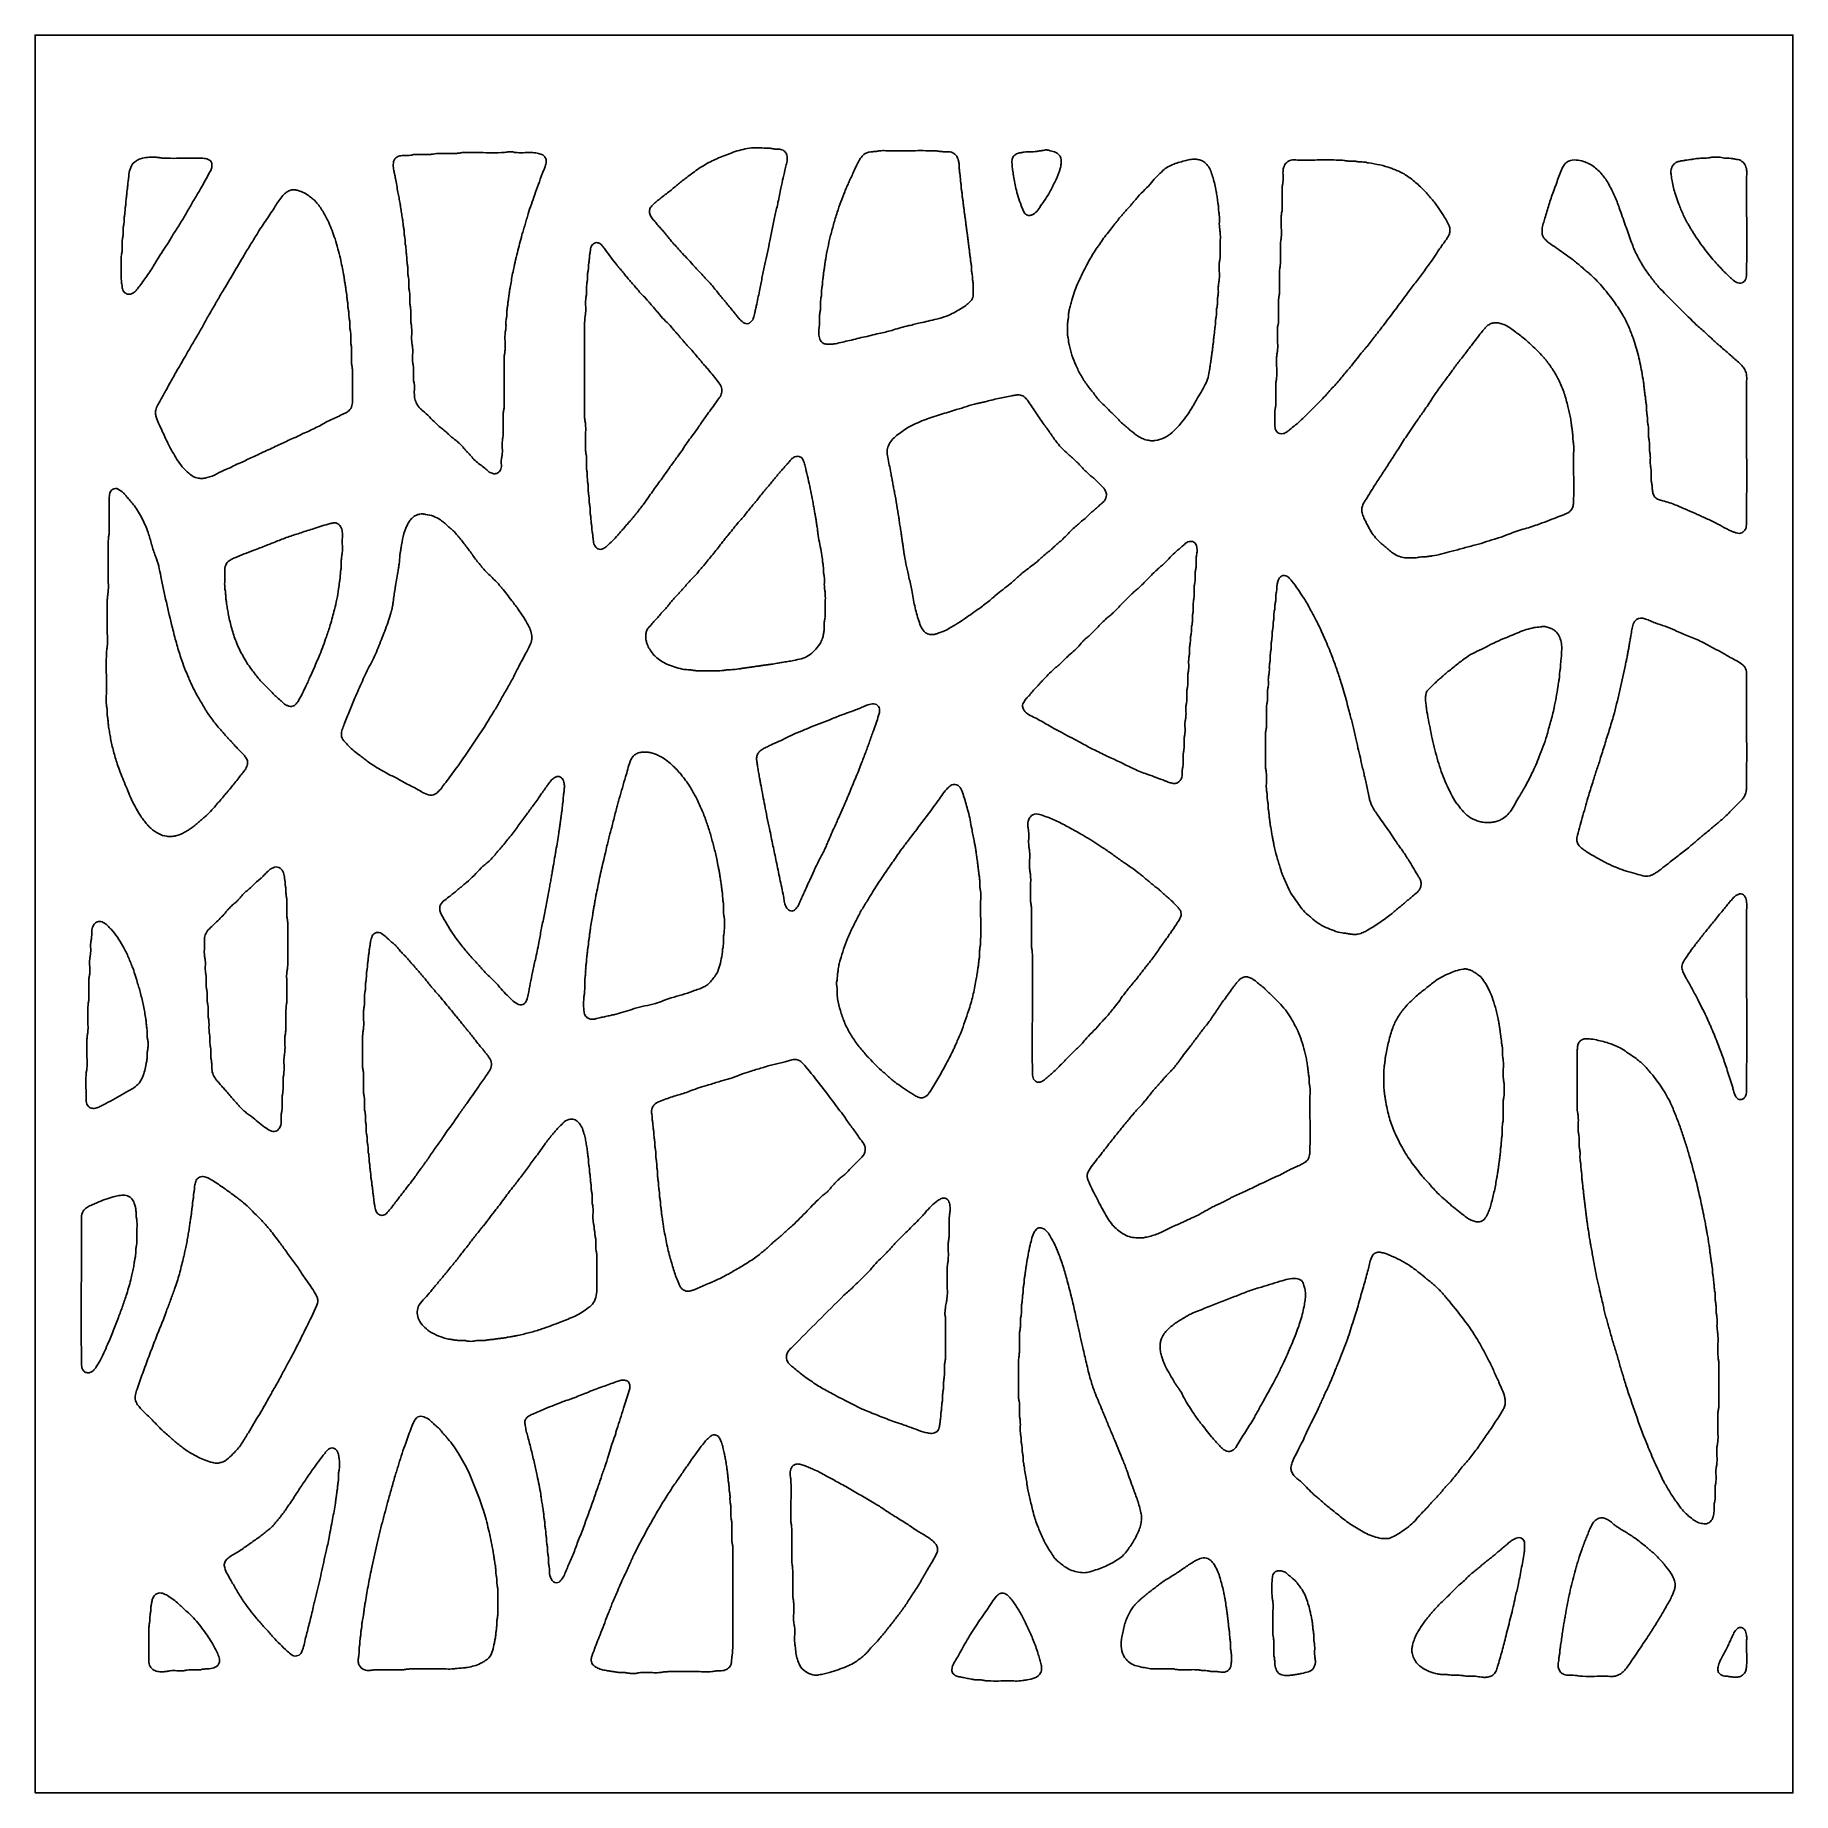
# Model space of a CAD drawing. Extents: x 0 to 950, y 0 to 950.
import ezdxf

# ---------------------------------------------------------------- set-up
doc = ezdxf.new("R2010")
doc.units = 0
doc.layers.add('OBRYS', color=7, linetype='CONTINUOUS')
doc.layers.add('VYREZY', color=1, linetype='CONTINUOUS')

msp = doc.modelspace()

# ---------------------------------------------------------------- linework, layer by layer
at = {"layer": 'OBRYS'}
msp.add_lwpolyline([(0, 0), (950, 0), (950, 950), (0, 950)], close=True, dxfattribs=at)
at = {"layer": 'VYREZY'}
for points in [[(52.0618, 810.1672, -0.13266802), (49.9349, 810.0831, -0.15890233), (48.1363, 811.16, -0.14832086), (47.1178, 813.4306, 0.00758875), (46.7489, 816.0045, -0.04603726), (46.4364, 820.7682, 0.00662206), (46.5, 825.5615, 0.00390758), (46.4782, 828.3562, -0.03843137), (46.6487, 831.1375, -0.02723288), (46.8367, 832.102, 0.04313361), (46.9936, 833.0699, 0.03007648), (47.0423, 836.4581, -0.04685226), (47.2041, 839.834, -0.01376708), (47.3696, 840.8039, 0.03348544), (47.4966, 841.7777, 0.02302581), (47.533, 843.9691, -0.04195584), (47.6521, 846.1521, -0.02604477), (47.838, 847.117, 0.04147939), (47.9938, 848.0851, 0.02374836), (48.046, 849.8748, -0.0392657), (48.1535, 851.6585, -0.02503481), (48.3378, 852.6235, 0.03948745), (48.4939, 853.5917, 0.01863515), (48.5632, 855.1783, -0.03360881), (48.6798, 856.7597, -0.01836706), (48.8533, 857.7271, 0.03442554), (48.9955, 858.6979, 0.01236298), (49.0777, 860.2811, -0.02893873), (49.2121, 861.8586, -0.00879446), (49.3692, 862.8297, 0.0238597), (49.4969, 863.8041, 0.0147516), (49.5601, 864.9923, -0.02930279), (49.6577, 866.1765, -0.02213422), (49.8384, 867.1421, 0.0348929), (49.9942, 868.1104, 0.01174054), (50.086, 869.4924, -0.02554678), (50.2158, 870.87, -0.00478726), (50.3672, 871.8418, 0.01551379), (50.4977, 872.8162, 0.01094226), (50.5769, 873.8014, -0.02683897), (50.6872, 874.7824, -0.04308039), (51.6288, 878.4427, -0.13798093), (53.727, 881.4314, -0.06477496), (55.7393, 882.6793, -0.04437275), (57.9839, 883.4658, -0.05139872), (61.7071, 884.0119, -0.02320225), (65.486, 883.9988, -0.02305467), (66.4661, 883.9045, -0.00022402), (67.4417, 883.7645, 0.00219581), (68.6141, 883.601, 0.02448588), (69.7921, 883.5004, 0.01358004), (76.3943, 883.4403, -0.00451637), (82.9988, 883.5, 0.00784597), (86.8026, 883.5597, -0.02381494), (90.6025, 883.498, -0.07980865), (93.5274, 882.8343, -0.22279593), (95.4021, 880.8217, -0.08468272), (95.5709, 879.6459, -0.03567669), (95.4536, 878.4497, -0.1063145), (94.5838, 876.2776, 0.02832844), (93.3634, 874.2234, 0.00016202), (91.438, 870.517, -0.01528962), (89.4024, 866.8724, -0.00189787), (86.1169, 861.4376, 0.01373213), (82.9622, 855.9287, -0.01701189), (79.972, 850.7855, 0.00144233), (76.8213, 845.7351, -0.00964372), (75.0974, 843.0701, 0.02054425), (73.4331, 840.37, -0.02266599), (70.5008, 835.6575, 0.01308952), (67.4768, 830.9989, -0.00684851), (66.2058, 828.9863, 0.01635511), (64.9738, 826.9509, -0.02659716), (60.9452, 820.5923, -0.00621708), (56.5024, 814.5035, 0.01161606), (55.6969, 813.3741, -0.03026762), (54.8511, 812.2773, -0.0347859), (53.5891, 811.0191, -0.10312844)], [(249.5598, 713.1695, -0.15470474), (247.4519, 713.0277, -0.08365841), (245.4446, 713.8923, -0.04968535), (244.5154, 714.633, 0.02606372), (243.6189, 715.4195, 0.00090136), (240.9723, 717.5, -0.00535712), (238.3445, 719.6039, -0.05250022), (236.1214, 721.8508, 0.02417845), (234.0198, 724.2302, -0.00279204), (232.7771, 725.5214, -0.01862569), (231.5916, 726.8637, 0.01060879), (230.302, 728.372, 0.03827124), (228.8752, 729.7436, 0.0080527), (227.9463, 730.4841, -0.00561847), (227.0138, 731.2202, 0.00068917), (225.4688, 732.4647, -0.0216301), (223.9786, 733.7715, 0.00165586), (222.8245, 734.8681, 0.01927679), (221.6264, 735.9147, 0.00110679), (218.9966, 738.0294, -0.02621881), (216.4797, 740.2703, -0.00613201), (213.1126, 743.6832, 0.02903499), (209.5985, 746.9331, -0.01164593), (208.2487, 748.097, -0.05088182), (207.0604, 749.4136, -0.06963616), (205.6683, 752.0016, -0.0651801), (205.0139, 754.8702, -0.04051667), (204.9695, 758.2599, 0.05155553), (204.8506, 761.6409, 0.02706801), (204.6629, 762.6049, -0.0430346), (204.5064, 763.5722, -0.03625702), (204.4988, 767.5662, 0.05155654), (204.3696, 771.5474, 0.03160147), (204.1758, 772.51, -0.04559747), (204.0094, 773.4755, -0.03879713), (204.0018, 777.2743, 0.03950891), (203.9887, 781.0726, 0.03238521), (203.7291, 782.824, -0.04126243), (203.5009, 784.5775, -0.02546757), (203.5153, 788.1779, 0.03015686), (203.4959, 791.7764, 0.03328049), (203.2363, 793.7277, -0.0393434), (203.0007, 795.6803, -0.02138243), (203.0055, 799.4724, 0.04606133), (202.8242, 803.2476, 0.02070049), (202.6469, 804.2139, -0.03865781), (202.5047, 805.1838, -0.02973726), (202.4782, 808.1749, 0.04729471), (202.3473, 811.1552, 0.02627398), (202.1609, 812.1194, -0.0424933), (202.0061, 813.0871, -0.03060315), (201.9714, 815.8774, 0.0468414), (201.8466, 818.6582, 0.02606552), (201.6605, 819.6225, -0.0422594), (201.5061, 820.5902, -0.02281331), (201.4389, 822.9742, 0.03986096), (201.2909, 825.3495, 0.01204793), (201.1284, 826.3193, -0.03112035), (201.0032, 827.2931, -0.01245524), (200.9305, 829.0764, 0.03159397), (200.7899, 830.8525, 0.01096907), (200.6293, 831.8226, -0.02864336), (200.5032, 832.7964, -0.0190503), (200.4567, 834.1863, 0.03549254), (200.3648, 835.5715, 0.02829103), (200.1758, 836.5347, -0.03942927), (200.0085, 837.5004, -0.01818943), (199.9304, 838.8851, 0.03056031), (199.8182, 840.2658, 0.01615393), (199.6477, 841.233, -0.03006671), (199.5044, 842.2033, -0.02026444), (199.4496, 843.3925, 0.0335041), (199.3635, 844.5781, 0.02535399), (199.178, 845.5417, -0.03335151), (199.0081, 846.5072, -0.01204236), (198.9094, 847.6878, 0.02263711), (198.7858, 848.8652, 0.00099546), (198.6371, 849.8366, -0.0061225), (198.4984, 850.8095, 0.01433976), (198.0037, 853.9136, -0.01395523), (197.5066, 857.0175, -0.00761026), (197.393, 857.9954, 0.01888652), (197.2574, 858.9698, 0.00415724), (196.6818, 862.0575, -0.00076496), (196.0852, 865.1413, -0.00628815), (195.4279, 868.8157, 0.00866675), (194.7533, 872.4867, 0.00270993), (194.2348, 874.9868, -0.00977305), (193.7517, 877.4935, -0.06297563), (193.5982, 880.8993, -0.19477992), (195.0278, 883.7456, -0.13636311), (197.1013, 884.7459, -0.03586884), (199.471, 884.9999, -0.01182361), (201.2629, 885.0203, 0.03694431), (203.0472, 885.1304, 0.03160607), (204.0098, 885.3242, -0.04560082), (204.9753, 885.4906, -0.03791246), (209.1735, 885.5065, 0.03589745), (213.373, 885.5055, 0.03594855), (215.1247, 885.7584, -0.03977721), (216.8773, 885.9978, -0.02650148), (221.876, 886.014, 0.02356138), (226.8763, 886.0008, 0.01751732), (227.859, 886.0791, 0.00677706), (228.8374, 886.2051, 0.01358456), (229.8067, 886.3703, -0.03351037), (230.7801, 886.4966, -0.02303461), (234.7777, 886.5603, 0.00753254), (238.7792, 886.5, -0.00348765), (245.3793, 886.454, 0.01047273), (251.9781, 886.5001, 0.01542854), (253.1614, 886.5698, 0.012619), (254.339, 886.7057, 0.01142746), (255.5073, 886.8978, -0.05102776), (256.6813, 886.9964, -0.0505667), (258.6336, 886.7627, 0.04344399), (260.585, 886.5009, 0.02364283), (264.7848, 886.504, -0.02463317), (268.9842, 886.4988, -0.02888145), (270.5474, 886.329, -0.01658826), (272.0904, 886.0175, -0.00007235), (273.2392, 885.7456, -0.08837351), (274.3056, 885.2834, -0.12117441), (275.7357, 883.7311, -0.13026181), (276.2437, 881.6923, -0.07522989), (276.0194, 880.3456, 0.00071086), (275.5931, 879.0322, -0.01802738), (274.8508, 876.9886, 0.00809279), (274.0676, 874.9591, -0.00196169), (272.0002, 869.4001, 0.00952073), (270.0175, 863.8115, -0.00834931), (268.1802, 858.5941, 0.01991828), (266.4652, 853.3391, -0.00455936), (265.6348, 850.502, 0.0028324), (264.7947, 847.6678, -0.00664094), (263.9328, 844.8399, 0.01396815), (263.1128, 842.0005, -0.00312123), (261.8508, 837.2465, 0.00525042), (260.6092, 832.4873, 0.00920268), (259.4189, 827.3177, -0.00350239), (258.2875, 822.1343, 0.01518003), (257.5398, 818.2783, -0.00613478), (256.8616, 814.4079, -0.00492562), (256.6709, 813.4453, 0.01847496), (256.5064, 812.4785, 0.00505564), (256.3872, 811.5016, -0.01095032), (256.2565, 810.5263, 0.0061336), (256.0046, 808.7749, -0.00528001), (255.7557, 807.023, 0.00462015), (255.616, 806.0492, 0.00787546), (255.5007, 805.0723, -0.00000139), (255.4007, 804.0923, -0.01092318), (255.2793, 803.1149, -0.0081045), (255.121, 802.1439, 0.02859332), (255.0027, 801.1687, 0.02088612), (254.9682, 799.5771, -0.03862451), (254.8774, 797.9911, -0.03336643), (254.6813, 797.0291, 0.04651408), (254.5109, 796.0644, 0.03306765), (254.47, 793.4741, -0.04697298), (254.3576, 790.8917, -0.0287446), (254.1674, 789.9282, 0.04407911), (254.0072, 788.9616, 0.02825689), (253.9404, 785.5647, -0.00966346), (254, 782.1629, -0.00605954), (253.9723, 780.1761, -0.02874783), (253.8068, 778.1993, -0.01648647), (253.6367, 777.2312, 0.03561004), (253.5039, 776.2592, 0.02395375), (253.4406, 772.4617, -0.0078084), (253.5, 768.6602, 0.00249325), (253.5459, 759.4605, -0.00748176), (253.5, 750.2616, -0.00545987), (253.4632, 749.0719, -0.0239396), (253.3568, 747.8877, -0.02855744), (253.1668, 746.9242, 0.04397949), (253.007, 745.9574, 0.02792525), (252.9428, 742.7604, -0.00893656), (253, 739.5587, 0.00517441), (253.0351, 736.1657, -0.0400517), (252.8344, 732.7891, -0.02319409), (252.653, 731.8239, 0.04042105), (252.5052, 730.8551, 0.03431065), (252.4972, 726.8617, -0.05112079), (252.3557, 722.8824, -0.02826773), (252.1662, 721.9188, 0.04373002), (252.0068, 720.9519, 0.03555528), (251.9911, 717.7208, -0.15477061), (251.2545, 714.7222, -0.06011313), (250.5282, 713.8017, -0.10248365)], [(385.5598, 794.1703, -0.25335537), (382.6868, 794.691, -0.04309015), (380.2928, 796.9739, -0.01878178), (379.2898, 798.2006, 0.00780677), (378.3133, 799.4498, -0.00248746), (376.2101, 802.082, 0.00961105), (374.07, 804.6836, -0.00858603), (372.8068, 806.2127, 0.01495781), (371.5246, 807.7253, -0.01314026), (370.6237, 808.7803, -0.00141872), (369.7535, 809.8614, 0.00259675), (367.884, 812.1731, -0.00202467), (366.0118, 814.4826, 0.02818342), (363.4823, 817.2893, -0.02621011), (360.9412, 820.0866, 0.03010005), (358.2413, 823.0127, -0.03010289), (355.5415, 825.9389, 0.03164367), (352.2898, 829.4413, -0.03164423), (349.0381, 832.9438, 0.02627293), (346.4967, 835.7409, -0.02835965), (343.9675, 838.5479, -0.00019359), (342.3547, 840.5576, 0.00821776), (340.71, 842.5409, -0.00401362), (339.1738, 844.362, 0.01449272), (337.6003, 846.1498, -0.017671), (336.6902, 847.1973, 0.00089926), (335.8152, 848.2753, 0.01919262), (334.1021, 850.2208, -0.07459764), (332.6294, 852.3214, -0.10451204), (332.0443, 854.573, -0.135535), (332.5522, 856.808, -0.07305656), (333.2447, 857.7407, -0.01001285), (334.0905, 858.5546, -0.00888493), (334.9795, 859.3476, -0.00120022), (335.8845, 860.1227, -0.014901), (338.2018, 861.9815, 0.0079987), (340.5453, 863.8086, -0.00678603), (343.041, 865.7642, 0.01425575), (345.5064, 867.7563, -0.01272608), (349.963, 871.3798, -0.00250066), (354.5293, 874.867, -0.00896885), (358.0564, 877.4346, -0.0179142), (361.7146, 879.8079, -0.02244773), (365.0445, 881.6045, -0.00276234), (368.4641, 883.2327, -0.02101906), (372.2961, 884.8385, 0.00203032), (376.1896, 886.2989, -0.02216118), (380.4947, 887.7188, -0.02484439), (384.9129, 888.7281, -0.04985918), (389.4705, 889.0719, 0.00434874), (394.0631, 889, -0.00689013), (395.652, 888.967, -0.0263244), (397.2331, 888.8289, -0.02138743), (398.1992, 888.6505, 0.03813435), (399.1689, 888.5049, 0.02147483), (401.7763, 888.4268, -0.13471564), (404.2128, 887.7922, -0.13694512), (405.8291, 886.1452, -0.10830949), (406.4938, 883.9014, -0.08953321), (406.2035, 881.1823, 0.0197752), (405.5289, 878.4888, -0.00612291), (404.2959, 872.9255, 0.00809665), (403.0849, 867.3576, -0.00251812), (402.2925, 863.5078, 0.00138552), (401.4913, 859.6597, -0.00766403), (400.7696, 856.3987, 0.00808455), (400.0505, 853.1371, -0.00244463), (398.5658, 846.0214, 0.00349137), (397.096, 838.9027, -0.00061485), (395.8211, 832.5434, -0.00765825), (394.4413, 826.2069, 0.00956749), (393.0044, 819.4845, -0.00173443), (391.6727, 812.7392, -0.00287345), (390.8361, 808.6981, 0.00184906), (389.9912, 804.6586, -0.00498862), (389.4939, 802.3532, 0.00078639), (388.9772, 800.052, -0.02519098), (388.1156, 796.9346, -0.17596188), (386.2292, 794.5458, 0.00801004), (385.9041, 794.3373, -0.06737392)], [(432.1219, 783.1451, -0.03103421), (430.14, 782.9623, -0.02465237), (428.1487, 783.0008, -0.00828547), (426.9796, 783.1006, -0.10820865), (425.8904, 783.4584, -0.17560743), (424.0772, 785.6544, -0.07460795), (423.5009, 788.594, -0.0541859), (423.7016, 791.7448, 0.03876871), (424, 794.8969, 0.01027381), (423.9905, 797.4904, -0.04013643), (424.1353, 800.0719, -0.0304509), (424.3276, 801.0348, 0.04498236), (424.4915, 802.0008, 0.03343468), (424.5232, 804.7921, -0.0479953), (424.6358, 807.5747, -0.03000266), (424.8273, 808.5377, 0.04396883), (424.9916, 809.5036, 0.02708166), (425.0389, 811.2934, -0.04118461), (425.1364, 813.0777, -0.02817586), (425.3249, 814.0409, 0.03928196), (425.4917, 815.0067, 0.01794559), (425.5702, 816.3912, -0.03061841), (425.6837, 817.7716, -0.01326988), (425.8495, 818.7393, 0.02318228), (425.996, 819.7094, 0.01603772), (426.0667, 820.6961, -0.02679388), (426.1585, 821.6801, -0.01545391), (426.3317, 822.6458, 0.01982427), (426.4964, 823.6127, -0.0007718), (426.6245, 824.5878, -0.00569669), (426.7652, 825.561, 0.0075542), (427.0119, 827.3132, -0.00969333), (427.266, 829.0642, -0.01041835), (428.3822, 835.0503, -0.01035427), (429.7461, 840.9849, -0.00541665), (431.5015, 847.652, -0.01292271), (433.4996, 854.2486, -0.00522308), (435.424, 859.8596, -0.0127251), (437.5481, 865.3964, -0.01053828), (438.582, 867.7569, 0.0082696), (439.6267, 870.1129, -0.01379439), (440.8633, 872.8208, 0.01395668), (442.0991, 875.529, -0.01246637), (443.659, 878.9747, -0.01762373), (445.4228, 882.3193, -0.04072818), (446.9966, 884.6103, -0.11420331), (449.1429, 886.2761, -0.06938234), (450.8303, 886.7871, -0.01796941), (452.5965, 886.9993, -0.01431632), (453.5857, 887.0538, 0.0280181), (454.5719, 887.1352, 0.02963505), (455.5347, 887.3281, -0.04471167), (456.5007, 887.4915, -0.02866489), (459.6974, 887.5583, 0.00910513), (462.899, 887.5, 0.00237596), (474.2982, 887.5542, -0.00712922), (485.6963, 887.5, -0.01801013), (487.0767, 887.4239, -0.01301719), (488.4502, 887.2624, 0.00283747), (489.622, 887.1003, 0.0235372), (490.7995, 887.0004, 0.00616651), (493.8083, 886.9242, -0.14353778), (496.5693, 886.0759, -0.10512635), (498.0722, 884.5509, -0.07395977), (498.9569, 882.5749, -0.03347569), (499.1178, 881.8061, 0.00991674), (499.2427, 881.029, -0.04567372), (499.4679, 878.471, 0.03519355), (499.6399, 875.9044, 0.02841587), (499.8293, 874.941, -0.04187518), (499.9924, 873.9748, -0.02210331), (500.0548, 872.3875, 0.03624722), (500.1619, 870.8052, 0.0215351), (500.3406, 869.84, -0.03423181), (500.4945, 868.8719, -0.02388503), (500.544, 867.6816, 0.03586837), (500.6218, 866.4945, 0.02915635), (500.8124, 865.5321, -0.03626567), (500.9891, 864.568, -0.01633825), (501.0792, 863.3852, 0.02561993), (501.1912, 862.2051, 0.01046633), (501.3543, 861.2367, -0.02120645), (501.4964, 860.2656, -0.01426081), (501.5699, 859.2795, 0.02473747), (501.664, 858.2959, 0.01729028), (501.8391, 857.3302, -0.02720572), (501.9949, 856.3622, -0.020155), (502.0591, 855.3742, 0.03020636), (502.143, 854.3888, 0.01936534), (502.3226, 853.4243, -0.02338158), (502.4943, 852.4588, -0.00277223), (502.6158, 851.4824, 0.00837606), (502.7482, 850.5075, -0.0055692), (502.886, 849.5334, -0.00691876), (502.9995, 848.5561, 0.00044497), (503.1004, 847.5765, 0.01174427), (503.2251, 846.5998, -0.00177978), (503.3691, 845.6273, -0.00361796), (503.5025, 844.6532, 0.00924928), (503.7625, 842.9027, -0.0161289), (503.9982, 841.1494, -0.00576349), (504.0868, 840.1667, 0.0169414), (504.1972, 839.1868, 0.00895757), (504.3576, 838.2177, -0.01988439), (504.4967, 837.2459, -0.01305598), (504.5721, 836.2601, 0.02371226), (504.6684, 835.2769, 0.01620621), (504.8416, 834.3109, -0.02626135), (504.9952, 833.3425, -0.0189284), (505.0615, 832.3549, 0.02872589), (505.147, 831.3698, 0.0214959), (505.3294, 830.4056, -0.03084459), (505.4936, 829.439, -0.02355992), (505.5525, 828.45, 0.03214869), (505.6283, 827.463, 0.02916176), (505.8227, 826.5007, -0.0428798), (505.9902, 825.5354, -0.0247714), (506.0484, 823.9472, 0.03800155), (506.1484, 822.3637, 0.02495058), (506.3327, 821.3995, -0.0369975), (506.4936, 820.4326, -0.01420377), (506.58, 819.0501, 0.02715326), (506.7021, 817.6718, 0.01387365), (506.8689, 816.7028, -0.03388849), (506.9965, 815.7298, -0.01891114), (507.061, 813.1312, -0.00524715), (506.9999, 810.5307, -0.01589887), (506.8958, 808.9506, -0.09812208), (506.4466, 807.4628, -0.08108189), (505.2464, 805.8861, -0.00693792), (503.77, 804.5257, -0.05455371), (500.8795, 802.4551, 0.00278371), (497.7724, 800.6836, -0.0356274), (492.6114, 798.1744, -0.04138875), (487.1315, 796.4879, 0.00677669), (482.7298, 795.4601, -0.00818956), (478.3255, 794.4447, 0.0114655), (475.2666, 793.7184, -0.01207561), (472.2069, 792.9959, 0.0170123), (468.0025, 791.9591, 0.00921683), (463.8565, 790.7028, -0.01927259), (460.4491, 789.7446, -0.00729441), (456.9935, 788.9683, 0.01288424), (452.786, 787.9735, -0.01311587), (448.5781, 786.9807, 0.0131258), (444.3703, 785.9878, -0.01274531), (440.1631, 784.9917, 0.01262968), (436.3381, 784.0869, -0.02142088), (432.5, 783.2501, 0.05175814), (432.3111, 783.1968, -0.05621705)], [(538.1152, 852.6544, -0.07774515), (536.9708, 852.6076, -0.10011011), (535.89, 852.9585, -0.15344628), (534.3189, 854.6354, -0.01648031), (533.3474, 856.8381, -0.01927044), (531.6859, 861.478, -0.01400859), (530.3361, 866.2197, -0.01371113), (529.4732, 870.0443, -0.00762357), (528.7742, 873.9033, -0.00931693), (528.5183, 875.6511, 0.00580685), (528.2747, 877.4009, -0.00251429), (528.1042, 878.5693, -0.02589536), (528.0005, 879.7439, 0.00359477), (527.9395, 881.1446, -0.05088098), (528.0106, 882.5376, -0.03322863), (528.219, 883.4736, -0.07936875), (528.6266, 884.3307, -0.1419779), (530.4019, 885.7852, -0.0539139), (532.6738, 886.4795, -0.01356392), (533.6422, 886.6376, 0.0049572), (534.6136, 886.779, -0.04484492), (537.9666, 886.9966, 0.04269011), (541.3217, 887.1999, 0.00623353), (542.29, 887.3545, -0.01080396), (543.2596, 887.5003, -0.00064124), (544.0395, 887.5993, 0.00117654), (544.8194, 887.6991, 0.01893068), (545.7814, 887.8619, -0.0686197), (546.7464, 887.928, -0.05658331), (547.7072, 887.7515, 0.02247481), (548.6588, 887.5088, -0.04911178), (551.7075, 886.5557, -0.16872272), (553.9558, 884.5216, -0.11864051), (554.5684, 882.2635, -0.04013951), (554.4449, 879.8678, -0.03772625), (554.0411, 877.9464, -0.01420202), (553.4388, 876.0727, -0.02981026), (551.1278, 870.591, -0.00868511), (548.3976, 865.2946, -0.02795302), (546.0231, 861.4149, 0.00107828), (543.4396, 857.6625, -0.01260228), (541.3195, 854.73, -0.15973556), (538.4861, 852.7799, 0.03140058), (538.3017, 852.7129, -0.05393595)], [(922.5602, 816.1695, -0.21073171), (919.751, 816.3263, -0.06140341), (917.2215, 818.0339, -0.02009803), (915.4835, 819.6748, 0.01596354), (913.7585, 821.3304, 0.01132573), (913.1704, 821.8362, -0.03279953), (912.6057, 822.3658, -0.02567432), (911.8401, 823.2736, 0.02757835), (911.0712, 824.1783, 0.00639436), (909.2644, 826.0328, -0.02554919), (907.5321, 827.9527, 0.00274712), (904.6389, 831.4691, -0.01257408), (901.8162, 835.0406, -0.01098558), (898.588, 839.5461, -0.00963128), (895.5482, 844.1812, -0.01367218), (894.439, 846.0576, 0.00540976), (893.3606, 847.9527, -0.02753587), (890.4716, 853.5965, -0.01673661), (888.0906, 859.4793, 0.00370795), (887.2601, 861.6959, -0.02253993), (886.5142, 863.9399, -0.00205505), (885.5119, 867.538, -0.0240594), (884.6997, 871.1793, -0.01910607), (884.4907, 872.7391, 0.01126199), (884.3062, 874.3027, 0.01496084), (884.1066, 875.4662, -0.07836828), (884.056, 876.6317, -0.04984851), (884.3476, 877.9824, -0.05000797), (884.9011, 879.2483, -0.08662913), (885.8808, 880.4477, -0.06874174), (887.187, 881.2957, -0.06420225), (889.0519, 881.8936, -0.00066802), (890.9943, 882.2485, -0.01570585), (892.7427, 882.5091, 0.00967849), (894.4947, 882.7487, -0.00595503), (896.2446, 883.0013, 0.00450392), (897.9952, 883.2488, -0.01354853), (899.366, 883.4174, -0.01772924), (900.7443, 883.5, 0.00050757), (902.5288, 883.5453, 0.02870443), (904.3047, 883.6944, 0.01619973), (905.2721, 883.8641, -0.0354288), (906.2434, 883.9961, -0.0144375), (908.4412, 884.0741, -0.0233889), (910.6372, 883.9858, -0.0358526), (912.1882, 883.7376, 0.04044884), (913.7403, 883.5039, 0.01702698), (915.5245, 883.4422, -0.03778497), (917.3006, 883.3069, -0.01671202), (918.0711, 883.1627, 0.01140042), (918.8403, 883.0103, -0.00149064), (920.3917, 882.7347, -0.08001111), (921.8591, 882.2182, -0.14085433), (924.0405, 880.0688, -0.10260089), (924.9877, 877.096, -0.03779554), (925.0613, 874.5026, 0.01179151), (925, 871.9022, 0.00107768), (925.0535, 847.1244, -0.00323491), (925, 822.3472, -0.02964866), (924.7788, 819.0942, -0.21292882), (923.2279, 816.5463, -0.01482971), (922.9049, 816.3371, -0.04640346)], [(604.1137, 730.735, -0.04817419), (602.9561, 730.8215, 0.00312974), (601.8055, 731.0125, -0.05253844), (598.9657, 731.7779, -0.04961127), (596.3385, 733.1038, -0.02401283), (594.2362, 734.5874, -0.00422039), (592.2187, 736.1891, -0.01205055), (590.8568, 737.3444, 0.01119695), (589.4969, 738.5021, -0.03110188), (585.0973, 742.5601, 0.00545597), (580.9037, 746.8463, 0.0065118), (577.8938, 749.7789, -0.02021415), (574.9674, 752.7906, -0.02476042), (573.2227, 754.9433, 0.01073193), (571.5373, 757.1464, 0.00455473), (570.035, 758.9905, -0.01855587), (568.5858, 760.8748, -0.02493225), (565.2697, 766.0637, -0.02418874), (562.4783, 771.5531, -0.02662806), (560.3431, 777.0775, -0.02691276), (558.8104, 782.7982, -0.02527401), (558.5331, 784.5455, 0.0107302), (558.3064, 786.3019, 0.01307172), (558.1343, 787.27, -0.03438949), (558.0039, 788.2425, -0.01859023), (557.9272, 791.0419, -0.00823535), (558.0007, 793.8429, -0.01562278), (558.0736, 794.827, -0.00908786), (558.1951, 795.8067, -0.01326244), (558.3595, 796.7756, 0.02746529), (558.4962, 797.7477, 0.02003451), (558.5494, 798.9371, -0.03799177), (558.645, 800.1214, -0.01490152), (558.8269, 801.0863, -0.00021027), (559.038, 802.0456, -0.01778909), (559.7262, 804.7123, 0.00738548), (560.4701, 807.3655, -0.0257582), (561.977, 812.0685, -0.01255529), (563.8414, 816.647, -0.01805359), (566.0844, 821.3152, 0.00401214), (568.459, 825.9214, -0.02874684), (572.4355, 832.7795, -0.00720419), (576.9012, 839.3445, -0.01575894), (579.395, 842.6712, 0.00480662), (581.9621, 845.9439, -0.00455994), (584.0388, 848.594, -0.00111612), (586.1454, 851.2205, -0.01280738), (587.3013, 852.582, 0.01173066), (588.4601, 853.9412, -0.02236578), (590.4418, 856.1677, 0.02174254), (592.4264, 858.392, -0.01050115), (593.4575, 859.6011, -0.00541539), (594.5266, 860.7771, 0.01530501), (595.3096, 861.6732, 0.00063145), (596.064, 862.5942, -0.03560588), (599.7557, 866.5085, 0.03559568), (603.4475, 870.4227, -0.02139015), (606.3675, 873.7, -0.01422145), (609.5148, 876.7628, -0.10261771), (615.3765, 880.2673, -0.02188681), (622.0526, 882.2635, -0.01456833), (624.7629, 882.8629, -0.07667427), (627.5056, 882.9602, -0.02714887), (628.6684, 882.7583, -0.02537948), (629.8039, 882.4356, -0.09265143), (632.2023, 881.0864, -0.06000173), (634.1044, 879.0598, -0.08132666), (635.6226, 876.0828, -0.00390716), (636.628, 872.8494, -0.01509338), (637.6008, 869.2429, -0.01403136), (638.3621, 865.5856, -0.00927907), (638.5795, 864.2264, 0.00516563), (638.7857, 862.8654, -0.01623321), (638.9872, 861.3028, 0.013507), (639.1803, 859.7389, 0.01488411), (639.3557, 858.7721, -0.03318877), (639.4955, 857.8013, -0.01232724), (639.5779, 856.2186, 0.02876146), (639.712, 854.6417, 0.0117871), (639.8745, 853.6714, -0.03225704), (639.9969, 852.697, -0.02611518), (640.0283, 848.9091, 0.0465349), (640.2135, 845.1369, 0.0115397), (640.3753, 844.1664, -0.03202657), (640.497, 843.1918, -0.02237296), (640.5587, 839.1932, 0.00732707), (640.5, 835.1909, 0.00487675), (640.5311, 831.9971, -0.03961393), (640.3412, 828.8186, -0.02481959), (640.1572, 827.8537, 0.04151314), (640.0057, 826.8853, 0.03561706), (640.0014, 822.4852, -0.0360013), (639.9938, 818.0853, -0.03533668), (639.7392, 816.3333, 0.04022017), (639.5018, 814.5802, 0.02375377), (639.4844, 811.9874, -0.04447039), (639.3601, 809.4048, -0.02923239), (639.1694, 808.4413, 0.04404227), (639.0076, 807.4747, 0.02971282), (638.971, 805.4827, -0.04376208), (638.8786, 803.4966, -0.03346041), (638.6828, 802.5344, 0.04585281), (638.5111, 801.5696, 0.02981086), (638.4666, 799.7785, -0.04230899), (638.3776, 797.9922, -0.03269774), (638.1828, 797.03, 0.04441985), (638.0109, 796.0651, 0.02597047), (637.9543, 794.4761, -0.03868084), (637.8575, 792.8916, -0.02643988), (637.6709, 791.9276, 0.03812446), (637.5071, 790.961, 0.01592092), (637.4243, 789.5772, -0.02869242), (637.3063, 788.1976, -0.01316782), (637.1409, 787.2289, 0.02763419), (637.0039, 786.2569, 0.01825461), (636.9463, 785.0681, -0.03219729), (636.8558, 783.8831, -0.02336643), (636.673, 782.9186, 0.03180931), (636.5067, 781.9522, 0.00965258), (636.4031, 780.7725, -0.02057397), (636.274, 779.5961, 0.00202856), (636.1304, 778.6233, 0.00333981), (635.9974, 777.6489, -0.00634407), (635.7473, 775.8968, 0.00632497), (635.4973, 774.1446, -0.01320499), (635.2538, 772.5917, 0.01275751), (635.0089, 771.039, 0.010321), (634.9004, 770.0598, -0.02120194), (634.7708, 769.0839, -0.01806117), (633.9062, 765.038, -0.05756651), (632.451, 761.1915, -0.01751502), (630.1199, 757.0408, 0.00838064), (627.7123, 752.9314, -0.00306431), (626.7275, 751.2087, 0.00237516), (625.7403, 749.4873, -0.02498209), (622.7662, 744.8054, -0.01584461), (619.4177, 740.3784, -0.02399703), (617.0299, 737.6952, -0.0136492), (614.445, 735.1974, -0.07810647), (610.1761, 732.3693, -0.07331016), (605.2516, 730.9382, 0.03440683), (604.684, 730.82, -0.06315949)], [(674.6143, 734.6537, -0.10610155), (672.8778, 734.6254, -0.14331053), (671.3656, 735.4122, -0.18221752), (670.1392, 737.9782, -0.01976405), (670, 741.0119, 0.00138908), (669.9691, 744.4046, -0.03813442), (670.1866, 747.7806, -0.01806463), (670.3595, 748.7486, 0.03674087), (670.4958, 749.7203, 0.02445333), (670.5605, 753.5199, -0.00797636), (670.5, 757.3236, -0.00200838), (670.5113, 760.1108, -0.03359311), (670.7203, 762.8839, -0.00988403), (670.8793, 763.8555, 0.03082229), (670.9973, 764.8312, 0.02189886), (671.0598, 769.0313, -0.00733782), (671, 773.2351, 0.00098563), (670.9967, 775.4284, -0.03524715), (671.1431, 777.6113, -0.02857821), (671.3331, 778.5754, 0.04397817), (671.493, 779.5427, 0.02792226), (671.5573, 782.7416, -0.00893498), (671.5, 785.945, 0.00885882), (671.4468, 788.9482, -0.02771236), (671.5067, 791.9472, -0.03486234), (671.7628, 793.6997, 0.04058704), (671.9986, 795.4535, 0.02439338), (672.0188, 800.8552, -0.02082712), (672.0005, 806.2586, -0.01104714), (672.0602, 807.246, -0.01430534), (672.1698, 808.229, -0.02216072), (672.3496, 809.1951, 0.03970492), (672.4951, 810.1649, 0.0257431), (672.5602, 813.7642, -0.00834825), (672.5, 817.3678, 0.00386699), (672.4753, 820.5615, -0.03884919), (672.6732, 823.7395, -0.02132592), (672.8516, 824.706, 0.03910079), (672.9952, 825.6762, 0.0254772), (673.0596, 829.2755, -0.00826957), (673, 832.8792, 0.00034822), (672.9979, 835.8685, -0.03577918), (673.2069, 838.8428, -0.01313666), (673.3714, 839.813, 0.03317528), (673.4967, 840.7871, 0.02289803), (673.5598, 844.787, -0.0075406), (673.5, 848.7907, 0.00295516), (673.4862, 851.1852, -0.03695428), (673.6347, 853.5687, -0.03057701), (673.8272, 854.5322, 0.04504063), (673.9914, 855.4986, 0.02869549), (674.0584, 858.6973, -0.00911077), (674, 861.9008, 0.00863314), (673.9481, 864.9039, -0.02691434), (674.006, 867.903, -0.03548972), (674.2602, 869.6557, 0.04010374), (674.4981, 871.4094, 0.03162429), (674.4741, 874.2124, -0.04213621), (674.5089, 877.0109, -0.08960156), (675.2578, 879.6611, -0.14063942), (677.0587, 881.6591, -0.14896785), (680.4225, 882.5613, 0.00844612), (684.0621, 882.5, 0.00167097), (694.2673, 882.5347, -0.00506807), (704.472, 882.5, -0.00880403), (705.8602, 882.4567, -0.02278993), (707.2417, 882.3261, -0.02109592), (708.2084, 882.1481, 0.03881704), (709.1786, 882.0048, 0.02723027), (711.3713, 881.9727, -0.04392439), (713.5564, 881.8678, -0.03035104), (714.5198, 881.676, 0.0430089), (715.4859, 881.509, 0.02466917), (717.0752, 881.452, -0.04003367), (718.6587, 881.3464, -0.01535301), (719.6251, 881.1733, 0.012182), (720.5905, 880.994, -0.01070783), (726.7928, 879.8609, -0.04250251), (732.8194, 878.0818, 0.00328838), (735.2236, 877.1619, -0.01624187), (737.6019, 876.1806, -0.03853022), (740.5542, 874.5644, -0.01759508), (743.3135, 872.6234, -0.01153614), (746.1128, 870.3996, -0.02199455), (748.7549, 867.9951, -0.00016649), (750.8789, 865.8826, -0.02554156), (752.8889, 863.6667, 0.00516892), (753.7796, 862.6006, 0.0061031), (754.6941, 861.5548, -0.01916433), (756.5916, 859.267, -0.00940347), (758.3564, 856.8732, -0.01523429), (759.7806, 854.7275, 0.00085507), (761.1432, 852.5408, 0.00034135), (762.8357, 849.839, -0.05414327), (764.2204, 846.988, -0.07196133), (764.6819, 844.7148, -0.10316314), (764.3413, 842.4459, -0.05063288), (763.7354, 841.2097, -0.00242287), (762.9982, 840.0386, -0.02022007), (761.8686, 838.4123, 0.0086063), (760.7008, 836.8116, 0.00127766), (759.111, 834.5395, 0.0150968), (757.5971, 832.2176, -0.02240805), (754.6117, 827.7819, 0.00441444), (751.4657, 823.4524, -0.00964365), (747.0958, 817.5688, 0.00376116), (742.6563, 811.7362, 0.00123114), (735.9083, 802.6846, -0.00389113), (729.1124, 793.6692, -0.00220635), (726.6891, 790.5347, 0.00298625), (724.2706, 787.3965, -0.00449555), (722.0858, 784.5789, -0.00238023), (719.8623, 781.7916, -0.01361374), (718.7041, 780.4313, 0.01414902), (717.5474, 779.0698, 0.00244849), (714.4671, 775.1903, -0.00349693), (711.3788, 771.3174, -0.01796259), (709.9445, 769.6691, 0.01869919), (708.5127, 768.0188, 0.00405991), (706.4236, 765.3769, -0.00548964), (704.3271, 762.7412, -0.03490652), (701.7379, 759.977, 0.03398407), (699.1434, 757.2173, 0.00169561), (698.2663, 756.1398, -0.02134127), (697.3484, 755.0985, -0.00650752), (690.887, 748.5434, -0.00068795), (684.3314, 742.0814, -0.02818721), (681.202, 739.3341, 0.00808948), (677.96, 736.7109, -0.0146182), (676.3906, 735.4746, -0.10292891)], [(921.1134, 680.7365, -0.10234021), (919.5859, 680.9331, -0.00242955), (918.1015, 681.4528, -0.04569593), (913.0676, 683.7798, 0.01536203), (908.1658, 686.4172, 0.00419724), (905.3085, 687.8132, 0.01139695), (902.4098, 689.1192, -0.01387172), (899.7012, 690.3557, 0.01401969), (896.9922, 691.5914, -0.00698298), (894.6321, 692.6281, 0.00692533), (892.2722, 693.665, -0.00310391), (889.5426, 694.8396, 0.00849152), (886.8009, 695.9845, 0.01508939), (883.2787, 697.264, 0.01304004), (879.6897, 698.3434, -0.01761509), (877.4032, 699.054, -0.12905572), (875.4819, 700.3495, -0.12016023), (874.4028, 702.4137, -0.03738146), (874.0035, 704.7709, -0.0200884), (873.9406, 705.9589, 0.03184532), (873.8499, 707.1437, 0.02620427), (873.662, 708.1079, -0.04268341), (873.5063, 709.0755, -0.02991421), (873.4575, 712.4623, 0.04678739), (873.295, 715.8368, 0.01362039), (873.1298, 716.8064, -0.03353039), (873.0034, 717.7799, -0.02572812), (872.9718, 720.77, 0.04526096), (872.824, 723.7482, 0.02064537), (872.6468, 724.7147, -0.03860764), (872.5047, 725.6848, -0.02676406), (872.4635, 728.4739, 0.04475256), (872.3226, 731.2525, 0.02030342), (872.1459, 732.2191, -0.03836007), (872.0046, 733.1894, -0.02654199), (871.9631, 735.9783, 0.04463222), (871.8212, 738.7568, 0.01949466), (871.646, 739.7236, -0.03673702), (871.5045, 740.694, -0.01841946), (871.4429, 742.4807, 0.03570474), (871.3198, 744.2609, 0.0194252), (871.1446, 745.2278, -0.03737371), (871.0045, 746.1984, -0.023007), (870.9594, 748.188, 0.04080925), (870.8438, 750.1702, 0.02094001), (870.6665, 751.1356, -0.02944869), (870.5057, 752.103, -0.02159189), (870.4437, 753.0917, 0.03083804), (870.3635, 754.078, 0.02409978), (870.1773, 755.0417, -0.03290906), (870.0081, 756.0075, -0.01164226), (869.9084, 757.1882, 0.02148247), (869.7856, 758.3659, 0.00447048), (869.633, 759.3371, -0.01574528), (869.5024, 760.3111, -0.00978605), (869.4212, 761.2956, 0.0227876), (869.3146, 762.2768, 0.00850286), (868.9141, 764.599, -0.00673766), (868.5054, 766.9198, 0.01993078), (866.5037, 776.7582, 0.02530998), (863.6229, 786.3708, 0.01689644), (861.1464, 792.6517, 0.02590699), (858.1443, 798.6933, 0.02380335), (855.9319, 802.2178, -0.00260947), (853.5695, 805.6491, 0.02034118), (850.62, 809.6238, -0.0004919), (847.5126, 813.4815, 0.02849074), (844.3056, 817.0357, 0.00391943), (840.8698, 820.3801, 0.02221401), (839.8265, 821.2945, -0.00276222), (838.7474, 822.1685, -0.0150846), (837.1001, 823.6029, 0.01610856), (835.4499, 825.0339, -0.00420423), (833.158, 826.9279, 0.01391443), (830.8304, 828.7763, 0.00691768), (827.4699, 831.2241, -0.00566), (824.1031, 833.6634, 0.02279061), (820.1438, 836.3301, -0.06512098), (816.4513, 839.2993, -0.03141511), (815.3022, 840.6615, -0.10375111), (814.5719, 842.2493, -0.06298732), (814.4349, 843.6351, -0.01309429), (814.5098, 845.0363, -0.05811715), (815.1202, 848.1151, 0.00966768), (816.0312, 851.1403, -0.00672472), (818.153, 858.3392, -0.01376867), (820.5671, 865.443, -0.00258573), (821.4038, 867.6636, 0.00781174), (822.217, 869.8925, -0.00605098), (823.5598, 873.6135, -0.00886386), (825.0129, 877.2924, -0.03274809), (826.1608, 879.6131, -0.1235425), (827.914, 881.4186, -0.13744649), (831.8265, 882.5484, -0.06920322), (835.9798, 882.0042, -0.03764603), (839.141, 880.8728, -0.05034992), (842.049, 879.2094, -0.03445406), (844.6524, 877.0648, -0.03358444), (846.9412, 874.5866, -0.01106904), (848.8769, 872.0741, -0.03751983), (850.5553, 869.3925, -0.01352458), (853.6237, 863.1559, -0.02655202), (856.1803, 856.7004, 0.00749287), (857.8238, 852.0392, -0.00801853), (859.4624, 847.3763, 0.00519764), (860.9457, 843.0778, 0.00163343), (862.4876, 838.7998, 0.02215425), (865.2238, 832.2092, 0.02560754), (868.5749, 825.9117, 0.01347997), (870.2761, 823.2411, 0.01246153), (872.1136, 820.6621, 0.00396933), (873.9163, 818.3003, 0.00467253), (875.7595, 815.9699, -0.00084732), (877.0025, 814.4229, 0.02383137), (878.3137, 812.9363, 0.00490188), (887.6006, 803.5538, 0.00022283), (896.9835, 794.2665, 0.02316875), (899.494, 792.0039, -0.02273756), (902.0066, 789.7434, 0.00502055), (903.4389, 788.3599, 0.01825834), (904.9332, 787.0453, -0.02143688), (906.5667, 785.5898, 0.00839348), (908.1629, 784.0909, 0.01930519), (909.8344, 782.6872, -0.02568325), (911.4869, 781.263, 0.01481749), (913.8499, 779.1354, -0.01152732), (916.2273, 777.023, 0.01283692), (917.1193, 776.2347, 0.00330705), (918.0365, 775.4752, -0.01652934), (920.5925, 773.2426, -0.02654553), (922.9449, 770.8004, -0.07334242), (924.3137, 768.6515, -0.07747365), (924.9829, 766.1965, -0.04002693), (925.0583, 763.8011, 0.01213921), (925, 761.3982, 0.00047876), (925.0356, 724.5939, -0.00144718), (925, 687.7897, -0.01984442), (924.8591, 684.557, -0.18409354), (923.5502, 681.8288, -0.08380649), (922.4252, 681.0721, -0.08745061)], [(92.1219, 710.6453, -0.03450909), (90.1407, 710.434, -0.04136857), (88.1524, 710.5244, -0.10428084), (85.4061, 711.4833, -0.0442767), (83.0172, 713.2332, -0.03493574), (79.5434, 716.7432, -0.03924038), (76.6281, 720.7253, -0.00972057), (74.3041, 724.655, -0.01252896), (72.1575, 728.6838, -0.00200899), (70.4788, 732.0679, -0.01408233), (68.9105, 735.5029, 0.01783421), (67.1508, 739.2817, -0.03740343), (65.5437, 743.1181, -0.05459395), (65.0874, 745.2296, -0.08308334), (65.2202, 747.3687, -0.07425756), (66.305, 750.1161, 0.00007964), (67.7996, 752.7017, 0.0146661), (69.2141, 755.3243, -0.01564838), (70.6337, 757.944, 0.01028367), (71.8874, 760.1994, -0.01022524), (73.1409, 762.455, 0.00991967), (74.878, 765.5765, -0.01260556), (76.6317, 768.6883, 0.00326104), (79.2467, 773.1321, 0.002772), (81.8079, 777.6072, -0.00518998), (84.9862, 783.0988, 0.0010062), (88.2105, 788.5639, 0.00973687), (91.3191, 794.1014, -0.00954408), (94.4256, 799.6401, 0.00266934), (97.9036, 805.6461, -0.00578562), (101.4189, 811.6301, 0.00502616), (107.1576, 821.3653, -0.00508987), (112.8975, 831.0997, -0.00448344), (116.6381, 837.1744, 0.00407322), (120.3837, 843.2461, -0.01818659), (125.0601, 850.3689, 0.01769176), (129.7438, 857.4872, -0.01485956), (131.6869, 860.4772, -0.02643288), (133.868, 863.2941, -0.01409676), (134.5219, 864.0103, -0.03855543), (135.2455, 864.6523, -0.0470248), (137.1028, 865.8026, -0.08668269), (139.1755, 866.4159, -0.0926207), (141.1141, 866.28, -0.0111316), (143.0153, 865.7395, -0.06211615), (146.0659, 864.3651, -0.03199994), (148.8214, 862.4336, -0.0035836), (150.6673, 860.9333, -0.05042174), (152.3324, 859.2514, -0.0406806), (155.7916, 854.1766, -0.01806466), (158.6398, 848.717, -0.02512211), (160.4631, 844.3374, -0.00050119), (162.0618, 839.8646, -0.02566853), (163.6407, 834.5916, 0.000369), (164.9526, 829.2384, -0.01313509), (165.8737, 825.0167, -0.0016073), (166.6702, 820.7682, -0.00075424), (166.8465, 819.8029, -0.01210594), (166.9978, 818.8337, 0.00210558), (167.13, 817.8597, 0.00621476), (167.2784, 816.8881, -0.00076613), (167.6597, 814.561, -0.00790031), (168.0006, 812.228, 0.00913757), (168.2608, 810.4777, -0.01592652), (168.4971, 808.7247, -0.01143584), (168.5753, 807.7396, 0.02200451), (168.6743, 806.7571, 0.01706065), (168.8486, 805.7909, -0.031261), (168.9953, 804.8215, -0.02143177), (169.0486, 803.6322, 0.03402368), (169.1317, 802.4462, 0.02968572), (169.3241, 801.4837, -0.04285234), (169.4908, 800.5182, -0.02397233), (169.5503, 798.9304, 0.03738665), (169.6521, 797.3474, 0.02607665), (169.8387, 796.3833, -0.04213632), (169.9938, 795.4159, -0.02758306), (170.033, 793.4254, 0.04287221), (170.1326, 791.4413, 0.03105748), (170.3257, 790.4787, -0.04531443), (170.491, 789.5131, -0.03030034), (170.5495, 786.3284, 0.04603774), (170.7077, 783.1548, 0.01296851), (170.8718, 782.1853, -0.03306726), (170.9967, 781.2118, -0.03015198), (171.0016, 777.013, 0.02972863), (171.003, 772.8141, 0.03502966), (171.2577, 770.8628, -0.03839639), (171.4991, 768.9109, -0.01732455), (171.5597, 763.7134, 0.00574452), (171.5, 758.5131, 0.00616635), (171.5395, 755.3128, -0.01863444), (171.4992, 752.1145, -0.07197387), (170.8911, 749.0124, -0.15277736), (169.0694, 746.5682, -0.05691152), (167.5126, 745.6903, 0.01599289), (165.8795, 744.938, -0.00395536), (162.6674, 743.3635, -0.01032906), (159.4122, 741.8816, 0.03282369), (156.4114, 740.3491, -0.01824567), (153.4522, 738.7275, -0.00099395), (150.0711, 737.0404, -0.01534831), (146.6383, 735.4654, 0.0182498), (142.858, 733.7045, -0.01807235), (139.0784, 731.9421, 0.01619341), (135.8341, 730.4442, -0.0162251), (132.5897, 728.9465, 0.0180182), (128.8096, 727.1851, -0.01796094), (125.0298, 725.4232, 0.01790679), (121.2497, 723.6617, -0.0179276), (117.4696, 721.9004, 0.01621893), (114.2254, 720.4023, -0.01623795), (110.9812, 718.9043, 0.01777008), (107.2004, 717.1445, -0.01769573), (103.4199, 715.3841, 0.02346041), (98.2241, 712.8915, -0.06565821), (92.8774, 710.86, 0.02959032), (92.5008, 710.7472, -0.04379065)], [(306.1147, 672.1544, -0.09893829), (304.7848, 672.1579, -0.11421817), (303.5822, 672.7055, -0.17194432), (302.0273, 675.1024, -0.03087652), (301.506, 678.0826, -0.02453589), (301.4443, 679.0708, 0.03210588), (301.3677, 680.0571, 0.02719479), (301.1765, 681.0195, -0.03933597), (301.009, 681.9847, -0.01913137), (300.9329, 683.3694, 0.03126177), (300.8234, 684.7502, 0.01882635), (300.6482, 685.7162, -0.03497982), (300.5046, 686.6857, -0.01318011), (300.4243, 688.2678, 0.02946575), (300.2926, 689.8443, 0.01233853), (300.1293, 690.8136, -0.03140874), (300.0033, 691.7868, -0.01286956), (299.9315, 693.5696, 0.03187837), (299.7923, 695.3453, 0.01235779), (299.6292, 696.3146, -0.03138157), (299.5033, 697.2878, -0.01279977), (299.4314, 699.0706, 0.0318189), (299.292, 700.8463, 0.0127835), (299.1281, 701.8156, -0.03280462), (299.0033, 702.7889, -0.02259458), (298.9666, 704.978, 0.04177283), (298.8465, 707.1587, 0.02604966), (298.6605, 708.1227, -0.04225847), (298.5061, 709.09, -0.02287682), (298.4392, 711.4731, 0.03991679), (298.2916, 713.8474, 0.012797), (298.1277, 714.8168, -0.032949), (298.0033, 715.7901, -0.0267347), (297.9735, 719.5761, 0.04689907), (297.7919, 723.3466, 0.01286052), (297.6279, 724.3159, -0.03299441), (297.5033, 725.2893, -0.02281022), (297.4403, 729.2853, 0.00746307), (297.5, 733.2851, -0.00789739), (297.5474, 736.2851, 0.02440786), (297.4958, 739.2818, 0.03320238), (297.236, 741.2323, -0.03940716), (297.0006, 743.1841, -0.01543621), (296.9406, 748.9801, 0.00512584), (297, 754.7785, 0.00123369), (296.9507, 774.7692, -0.00370114), (297, 794.7594, -0.01460139), (297.0618, 796.3406, -0.01865086), (297.2285, 797.9138, -0.00795654), (297.3841, 798.8852, 0.02942354), (297.4976, 799.8608, 0.0285988), (297.497, 804.052, -0.0493079), (297.6691, 808.2261, -0.02235671), (297.8491, 809.1912, 0.03985238), (297.995, 810.16, 0.02801862), (298.0335, 812.9482, -0.0455226), (298.1691, 815.7262, -0.02220205), (298.3488, 816.6914, 0.03940585), (298.495, 817.6601, 0.02474756), (298.5378, 819.649, -0.04155927), (298.6471, 821.631, -0.02670751), (298.834, 822.5945, 0.04076869), (298.9935, 823.5611, 0.02054932), (299.0584, 825.1473, -0.03522435), (299.1696, 826.7283, -0.01959776), (299.3451, 827.6938, 0.03269832), (299.4951, 828.6622, 0.02255131), (299.5465, 829.8516, -0.03547226), (299.6284, 831.0374, -0.02350178), (299.8106, 832.0008, 0.02426915), (299.9913, 832.9643, 0.01213604), (300.1697, 834.5426, -0.10554048), (300.6269, 836.0277, -0.15820598), (302.3029, 837.5831, -0.19358758), (304.5302, 837.6986, -0.15619963), (306.5363, 836.2034, 0.00618843), (308.0898, 834.085, -0.00130745), (311.1731, 829.9655, 0.00957942), (314.3235, 825.8983, -0.00570703), (315.3034, 824.6533, 0.01900111), (316.3154, 823.4356, -0.00549148), (317.2309, 822.3926, -0.00855594), (318.1167, 821.3244, 0.00330314), (319.74, 819.3244, 0.00487471), (321.3958, 817.3513, -0.00707567), (322.7907, 815.674, 0.01805608), (324.2213, 814.0287, -0.00941901), (325.1507, 812.9964, -0.00731579), (326.0451, 811.9335, 0.03026341), (328.7436, 809.01, -0.030339), (331.4415, 806.0862, 0.01032996), (332.9838, 804.2746, -0.01047728), (334.5254, 802.4625, 0.01021127), (336.066, 800.6498, -0.00983929), (337.6078, 798.8383, 0.03487348), (340.7476, 795.503, -0.03477842), (343.888, 792.1682, 0.00572982), (344.9076, 790.9511, 0.01408635), (345.9742, 789.7758, -0.01118381), (347.0484, 788.6059, -0.00952337), (348.0733, 787.3924, 0.00506321), (349.338, 785.8675, -0.00457337), (350.6042, 784.3439, 0.02974078), (353.0281, 781.7091, -0.03001865), (355.4505, 779.073, 0.00511833), (357.9832, 776.0253, -0.00520115), (360.5154, 772.9773, 0.02032654), (362.2238, 771.043, -0.02132926), (363.9282, 769.1054, 0.00126923), (366.5472, 765.8757, -0.00734228), (369.1264, 762.6147, -0.04883082), (370.6898, 760.1039, -0.14631205), (371.1682, 757.297, -0.11904206), (370.1505, 754.5831, -0.00568154), (368.4496, 752.1342, -0.0027312), (365.9065, 748.6014, -0.00221478), (363.3287, 745.0938, 0.01328583), (359.8049, 740.0698, -0.01288017), (356.2852, 735.0429, -0.00271612), (353.6771, 731.5549, 0.0249324), (351.2296, 727.9589, -0.02709764), (347.9824, 723.2323, 0.01013121), (344.5725, 718.6127, 0.00093409), (342.8623, 716.185, 0.00067847), (341.1598, 713.7518, -0.00893448), (336.5148, 707.3409, 0.01337579), (331.9278, 700.8903, -0.01421745), (328.5944, 696.2194, -0.00239086), (325.1064, 691.6599, -0.01445997), (323.8505, 690.1281, 0.00834551), (322.5757, 688.6113, -0.01137332), (321.5466, 687.4019, -0.00526525), (320.4776, 686.2271, 0.01506215), (319.6945, 685.332, 0.0009461), (318.9402, 684.4119, -0.0188522), (317.2338, 682.476, 0.018837), (315.5273, 680.5402, -0.02254605), (312.7357, 677.4204, -0.01072657), (309.7405, 674.4909, -0.01996025), (308.2285, 673.1835, -0.09765025), (306.4861, 672.28, 0.03235045), (306.3014, 672.213, -0.05466065)], [(747.1218, 667.6451, -0.03398718), (744.1411, 667.4365, -0.01168585), (741.1476, 667.5007, -0.06293092), (737.8557, 668.0676, -0.06613432), (734.8196, 669.4537, -0.0284654), (732.5592, 671.0582, -0.00853045), (730.4205, 672.8279, 0.0045554), (728.4439, 674.4901, -0.02244233), (726.5298, 676.2202, -0.02000048), (723.816, 679.1278, -0.05259453), (721.5617, 682.3817, -0.00959195), (719.8079, 685.7374, -0.00823219), (718.1747, 689.1537, -0.04145536), (717.2313, 691.7657, -0.11134739), (717.1172, 694.4818, -0.10198364), (718.4326, 697.746, 0.01133978), (720.3519, 700.7826, -0.0028444), (722.7221, 704.6774, -0.00889023), (725.1827, 708.5151, 0.00402093), (729.0925, 714.4842, -0.00209252), (732.9792, 720.4684, 0.00505131), (734.9047, 723.4718, -0.00274887), (736.8165, 726.484, 0.00193334), (739.0526, 729.9948, -0.00616848), (741.3182, 733.4863, -0.00172887), (744.191, 737.7639, -0.00774328), (747.1439, 741.9859, 0.0084488), (748.8434, 744.4229, -0.00884191), (750.5447, 746.8586, 0.01661557), (755.093, 753.5908, -0.02046503), (759.6918, 760.2859, 0.0002246), (763.1319, 764.8838, 0.0057029), (766.5172, 769.522, -0.01292497), (770.0876, 774.2684, 0.00613233), (773.7231, 778.9671, -0.00090489), (775.3968, 781.1776, -0.00685745), (777.1044, 783.3617, 0.01352656), (779.6225, 786.6723, -0.02151986), (782.1918, 789.9405, 0.00470502), (782.8305, 790.6991, -0.0057533), (783.4708, 791.4563, 0.00021679), (784.1125, 792.1983, -0.04611693), (784.8166, 792.8756, -0.05517948), (786.4789, 793.9262, -0.08175063), (788.3495, 794.4849, -0.05808423), (790.3251, 794.5068, -0.05037742), (792.2625, 794.1027, -0.08474451), (798.1968, 791.0478, -0.00332172), (803.5824, 786.9441, -0.01223619), (806.3575, 784.6896, -0.01926477), (808.984, 782.266, 0.00524551), (811.9909, 779.3312, -0.01771023), (814.922, 776.324, -0.01813408), (816.0721, 774.9611, 0.00166677), (817.1773, 773.5602, -0.0305331), (820.6998, 768.5233, -0.02175339), (823.6801, 763.1413, -0.03798196), (826.4286, 756.3838, -0.01663324), (828.429, 749.3507, -0.00000685), (829.1884, 746.2979, -0.01880319), (829.8321, 743.2208, -0.0198476), (830.0347, 741.6585, 0.01639747), (830.2265, 740.0945, -0.00371903), (830.3709, 739.1218, -0.00274075), (830.5027, 738.1473, 0.00968338), (830.7939, 736.1987, -0.03148063), (830.9995, 734.2428, -0.00531405), (831.0553, 732.4573, 0.03020302), (831.1995, 730.68, 0.01494436), (831.367, 729.711, -0.03449446), (831.4964, 728.7382, -0.02345885), (831.5582, 724.9399, 0.00765569), (831.5, 721.1378, 0.00243809), (831.5556, 709.7363, -0.00731539), (831.5, 698.3358, -0.02369109), (831.3542, 696.1589, -0.09704194), (830.7049, 694.1162, -0.1142805), (829.0324, 692.2427, -0.05685882), (826.7857, 691.0129, -0.01427145), (824.564, 690.1799, 0.01192866), (822.3382, 689.3573, -0.00275711), (817.18, 687.3425, -0.00547901), (811.9894, 685.4131, -0.01044685), (808.0584, 684.0928, -0.00691028), (804.0834, 682.9095, 0.01994671), (799.7639, 681.5001, 0.00073674), (795.503, 679.9121, 0.00204014), (792.9158, 678.9314, -0.02264465), (790.2932, 678.0591, 0.01267675), (784.4529, 676.2449, -0.02025476), (778.5887, 674.5203, 0.00743372), (772.1224, 672.7974, -0.00442193), (765.6661, 671.0355, 0.00297617), (760.3445, 669.5997, -0.0345885), (754.9557, 668.5055, -0.00301765), (753.9792, 668.3827, 0.00758076), (753.0041, 668.251, -0.00859281), (751.8311, 668.095, -0.01745146), (750.6522, 668.0002, -0.00803072), (749.2622, 667.9597, 0.03121963), (747.8782, 667.8549, 0.06639926), (747.5, 667.75, -0.06643892)], [(486.1215, 626.1465, -0.08409816), (483.5639, 626.0817, -0.12768103), (481.2471, 627.0515, -0.125869), (478.9471, 629.955, -0.02622703), (477.5768, 633.5188, -0.01298739), (476.3995, 637.4831, -0.00795123), (475.389, 641.4941, -0.01634865), (474.5384, 645.7296, 0.00838179), (473.755, 649.9797, 0.00283643), (473.0362, 653.4421, 0.00293666), (472.2775, 656.8959, -0.00346548), (470.9769, 662.8461, -0.00691596), (469.8002, 668.8216, -0.00720277), (469.6377, 669.7905, -0.00539356), (469.4997, 670.7632, 0.00590668), (469.2491, 672.5153, -0.00617273), (468.9995, 674.2675, 0.00630576), (468.7495, 676.0196, -0.00630576), (468.4994, 677.7718, 0.00626864), (468.2495, 679.5239, -0.00619439), (467.9993, 681.276, 0.01428087), (467.5046, 684.3808, -0.01395549), (467.0079, 687.4854, -0.00743912), (466.894, 688.4636, 0.01521014), (466.765, 689.4396, -0.00018283), (465.6912, 696.0328, 0.00793408), (464.5153, 702.6078, 0.000349), (463.9863, 705.307, -0.00804667), (463.499, 708.0137, 0.00979002), (463.0024, 710.7182, -0.00969679), (462.5052, 713.4227, 0.01780796), (461.6551, 717.6595, -0.01457302), (460.7774, 721.8915, -0.04670167), (460.5179, 725.0481, -0.09286589), (461.1284, 728.1146, -0.08824463), (462.9978, 731.1113, -0.04014749), (465.5977, 733.5664, -0.0101514), (468.583, 735.8651, -0.03519941), (471.7569, 737.8795, -0.02875111), (480.3689, 741.9094, -0.02619852), (489.3733, 744.9715, 0.01021535), (493.7138, 746.2945, -0.00923571), (498.0519, 747.626, 0.01300331), (503.5082, 749.3458, -0.02946615), (509.0104, 750.883, -0.00404517), (511.1279, 751.3242, 0.02032235), (513.2283, 751.8337, -0.02298591), (520.491, 753.5545, 0.00823763), (527.8081, 755.0618, -0.01763095), (530.1582, 755.5001, -0.08369997), (532.5166, 755.4579, -0.14426535), (534.9042, 754.2407, -0.04809834), (536.7309, 752.1438, -0.01338493), (541.0554, 745.7376, 0.01830795), (545.4413, 739.3761, -0.01151251), (548.8806, 734.5299, 0.01567423), (552.3594, 729.7136, 0.02913604), (555.1044, 726.5528, 0.01409731), (558.1161, 723.6371, 0.0213023), (559.7878, 722.2335, -0.02770185), (561.4404, 720.8095, -0.01270841), (565.5159, 716.6796, 0.01956324), (569.6457, 712.6078, 0.0207165), (571.3185, 711.2052, -0.02784131), (572.9699, 709.78, 0.00245809), (575.1409, 707.7052, -0.0270521), (577.2042, 705.5293, -0.03912534), (578.3568, 703.9369, -0.10835602), (578.9855, 702.1163, -0.08028885), (578.9177, 700.5644, -0.07168569), (578.3881, 699.0999, -0.07846361), (577.3261, 697.6933, -0.01733275), (576.0007, 696.5005, 0.01379088), (574.0688, 694.7865, -0.01701682), (572.1264, 693.0853, 0.01245596), (570.6185, 691.7888, 0.01100272), (569.173, 690.423, -0.0211973), (566.8181, 688.287, 0.014288), (564.4327, 686.1827, -0.01440346), (563.3913, 685.2645, -0.00194883), (562.3201, 684.3805, 0.03846598), (557.7069, 679.9701, -0.03872144), (553.0916, 675.5622, 0.01789265), (551.4477, 674.118, 0.00151268), (549.8601, 672.6103, -0.02799795), (547.6007, 670.6814, 0.00788744), (545.2622, 668.8422, 0.02816473), (543.2025, 666.967, -0.02876313), (541.1407, 665.0945, -0.01279571), (537.6847, 662.444, 0.01050184), (534.2161, 659.8091, 0.01533361), (532.8518, 658.6568, -0.01228239), (531.4943, 657.4961, 0.02314982), (529.2712, 655.5101, -0.02435018), (527.0437, 653.5296, -0.00299708), (523.1687, 650.4466, 0.00299693), (519.2938, 647.3637, 0.01305437), (517.9326, 646.2075, -0.01240273), (516.573, 645.0495, 0.00323533), (513.9686, 642.9125, -0.02075177), (511.2932, 640.8698, 0.00101372), (507.4036, 638.136, 0.00292496), (503.5358, 635.3717, -0.01743808), (498.7644, 632.1667, -0.00919672), (493.8269, 629.219, -0.03509867), (490.7985, 627.7573, -0.01797105), (487.6264, 626.6225, 0.01363809), (486.8796, 626.3626, -0.04227919)], [(372.1219, 606.6451, -0.04257662), (368.1444, 606.4353, 0.00809784), (364.148, 606.5, 0.00701966), (360.7467, 606.4522, -0.02144092), (357.3481, 606.5025, -0.03363739), (355.3959, 606.7477, 0.03206662), (353.444, 606.999, 0.00834077), (352.0588, 607.0645, -0.03337953), (350.6815, 607.199, -0.03376695), (346.461, 608.1942, -0.0195143), (342.3641, 609.6346, -0.04683771), (339.013, 611.3399, -0.02862883), (335.9478, 613.5355, -0.02800066), (334.9257, 614.4591, -0.02588494), (334.0086, 615.4875, -0.02692272), (332.1636, 618.0573, -0.05783356), (330.7855, 620.8865, -0.02844977), (330.2388, 622.7815, -0.05126359), (330.0005, 624.7322, -0.03911763), (330.1055, 626.5061, -0.07415613), (330.6017, 628.1978, -0.07803205), (331.914, 630.1616, 0.01559948), (333.4784, 631.9681, -0.02243465), (335.4599, 634.1943, 0.02180717), (337.4444, 636.4181, -0.01722764), (338.7545, 637.9135, 0.00054281), (340.1146, 639.3652, 0.01846384), (341.5444, 641.0127, -0.0074389), (342.9383, 642.6922, 0.00882953), (344.3279, 644.376, -0.02380814), (345.7659, 646.0159, 0.00135737), (347.1446, 647.4525, 0.01927931), (348.4618, 648.9437, -0.02145869), (350.4447, 651.1688, 0.02143732), (352.4277, 653.3938, -0.02413898), (354.5603, 655.7609, 0.00357982), (356.7909, 658.041, 0.01875864), (357.7166, 659.0759, 0.00183033), (358.5996, 660.1487, -0.01601937), (360.0346, 661.7949, 0.01783785), (361.4634, 663.446, -0.00013487), (366.1849, 669.3094, 0.00114184), (370.8946, 675.1823, 0.01004015), (372.5804, 677.3835, -0.0186779), (374.303, 679.5542, 0.01123528), (376.9371, 682.7737, -0.00366282), (379.5227, 686.0335, -0.02507165), (381.5059, 688.2584, 0.0251362), (383.4888, 690.4835, 0.00371229), (385.5798, 693.1217, -0.00405018), (387.6727, 695.7585, -0.01325653), (388.8306, 697.118, 0.01414052), (389.9861, 698.4795, 0.00289175), (392.0757, 701.1188, -0.00375339), (394.1698, 703.7546, -0.01330204), (395.3278, 705.1141, 0.01415265), (396.4833, 706.4755, -0.00228794), (398.2283, 708.6329, -0.00546837), (400.0064, 710.763, 0.01002148), (401.2635, 712.2971, -0.02088739), (402.5527, 713.8025, 0.00069933), (403.5001, 714.8224, 0.01549597), (404.4136, 715.8719, -0.00950605), (405.4421, 717.0826, -0.00662147), (406.5093, 718.2597, 0.01995321), (407.2847, 719.1621, -0.01453276), (408.0505, 720.0733, -0.00217589), (408.7063, 720.8026, -0.0606943), (409.4429, 721.4393, -0.09842077), (411.6221, 722.3488, -0.20386016), (413.7921, 721.902, -0.17162917), (415.3561, 719.737, -0.00797732), (416.1108, 717.0067, -0.0120411), (418.615, 706.2951, -0.00516736), (420.7496, 695.5011, -0.00647187), (421.1867, 692.9844, 0.00696703), (421.6263, 690.4682, 0.00685654), (421.8219, 689.5066, -0.02044308), (421.9911, 688.5407, -0.00942113), (422.1028, 687.5621, 0.01664149), (422.2286, 686.5857, 0.00243821), (422.6518, 684.0649, -0.01728438), (422.9997, 681.534, 0.00077998), (423.1016, 680.5545, 0.01306799), (423.2305, 679.5784, 0.01182106), (424.1148, 674.7485, -0.0111696), (425.0054, 669.9195, 0.00521217), (425.2721, 668.37, -0.01907267), (425.4957, 666.8146, -0.01727307), (425.565, 665.8275, 0.02693291), (425.6532, 664.8428, 0.02399082), (425.8399, 663.8785, -0.04069465), (425.9939, 662.9106, -0.02360945), (426.0463, 661.1219, 0.03917245), (426.154, 659.3391, 0.02589597), (426.34, 658.3746, -0.04226239), (426.494, 657.4068, -0.02923572), (426.5442, 654.0208, 0.04641491), (426.7101, 650.6473, 0.01237093), (426.8733, 649.6773, -0.03263054), (426.9968, 648.7033, -0.0226419), (427.0593, 644.7052, 0.00740822), (427, 640.7035, 0.00235952), (427.0141, 637.7127, -0.03745828), (426.819, 634.7366, -0.01943315), (426.6439, 633.7698, 0.03770506), (426.5044, 632.7991, 0.02338174), (426.4513, 630.2135, -0.0449127), (426.2875, 627.6401, 0.00201656), (426.1413, 626.6681, -0.00928825), (425.981, 625.6985, -0.05315807), (425.197, 623.0581, -0.05377062), (423.8712, 620.6442, -0.03565374), (421.2389, 617.3957, -0.05886159), (418.0575, 614.711, -0.08351508), (414.1321, 612.9735, -0.01394576), (409.8877, 612.0147, -0.0103249), (406.7911, 611.4716, 0.00196124), (403.6852, 610.9802, 0.00793503), (402.3321, 610.7386, -0.00848217), (400.9787, 610.4985, 0.00341365), (399.4282, 610.2396, -0.01068848), (397.8743, 610.0033, 0.00132893), (396.8995, 609.8736, 0.00501064), (395.9264, 609.7317, -0.00644456), (394.1745, 609.4812, 0.00644045), (392.4227, 609.2307, -0.00643647), (390.6709, 608.9803, 0.00643261), (388.9191, 608.7298, -0.00642875), (387.1673, 608.4794, 0.00642489), (385.4155, 608.2289, -0.00642099), (383.6637, 607.9785, 0.00641705), (381.9118, 607.728, -0.00554376), (380.1605, 607.4745, 0.00380105), (378.4082, 607.2271, -0.02837693), (376.6346, 607.065, 0.0011107), (374.8519, 606.9998, 0.020399), (373.6731, 606.9057, 0.00576814), (372.5, 606.75, 0.06433239), (372.311, 606.6973, -0.06575696)], [(75.6215, 517.1465, -0.04892178), (73.444, 516.9267, -0.01900756), (71.2479, 517.0038, -0.11644722), (66.6094, 518.4641, -0.03744904), (62.5302, 521.3255, -0.03516304), (61.2323, 522.5513, -0.01593187), (60.0639, 523.9058, -0.00899473), (58.3595, 526.0932, -0.0247356), (56.8081, 528.388, -0.00641136), (53.9861, 533.1803, -0.03034688), (51.528, 538.1581, -0.00045812), (47.7764, 547.1036, -0.01816383), (44.3627, 556.1766, -0.01686892), (42.3378, 562.9672, -0.01729113), (40.7811, 569.88, -0.00559861), (40.2316, 572.975, -0.00220583), (39.7305, 576.0783, -0.01935597), (39.5924, 577.2536, 0.00024123), (39.4992, 578.4341, 0.00879523), (39.404, 579.4146, 0.0072982), (39.2772, 580.3915, 0.00867745), (39.1195, 581.3629, -0.02958237), (39.0026, 582.3386, -0.01537693), (38.9445, 584.3246, 0.03564291), (38.8062, 586.3026, 0.01632774), (38.6363, 587.2709, -0.0354954), (38.5039, 588.2431, -0.02390227), (38.4407, 592.0413, 0.0077925), (38.5, 595.8435, 0.00192212), (38.4631, 605.4448, -0.00576706), (38.5, 615.0455, -0.01197659), (38.5545, 616.4307, -0.01946345), (38.6959, 617.8091, -0.01582176), (38.8649, 618.7776, 0.03512559), (38.9962, 619.7501, 0.023737), (39.0589, 623.5483, -0.00774152), (39, 627.3505, 0.00336566), (38.9408, 636.1522, -0.01010387), (39.0001, 644.9523, -0.01400426), (39.0653, 646.1367, -0.01456951), (39.198, 647.3154, -0.01532129), (39.3661, 648.2842, 0.03476346), (39.4963, 649.2569, 0.02357656), (39.5585, 653.0552, -0.00769201), (39.5, 656.8573, 0.00196597), (39.4622, 666.4586, -0.00589866), (39.5, 676.0592, -0.01258172), (39.5567, 677.444, -0.01882689), (39.7001, 678.8219, -0.0148058), (39.8674, 679.7909, 0.03439046), (39.9964, 680.7639, 0.02341129), (40.0581, 684.5622, -0.00764101), (40, 688.3643, 0.00425803), (39.9523, 693.9657, -0.01279025), (40.0002, 699.5654, -0.04547298), (40.3536, 702.3781, -0.20177033), (41.8655, 704.5226, -0.27342645), (44.9014, 704.5976, -0.06213007), (47.7233, 702.5263, -0.02717236), (48.9537, 701.2295, -0.00555105), (50.0984, 699.8531, 0.00632235), (51.8767, 697.7214, -0.01605996), (53.6125, 695.5565, -0.04420374), (57.8875, 688.6665, -0.03540757), (61.0211, 681.1757, -0.01527611), (62.9708, 674.7562, 0.02588898), (65.0545, 668.3851, -0.03235676), (66.7565, 662.9438, -0.01056783), (67.9882, 657.3662, 0.00606667), (70.9147, 643.5225, 0.00592769), (74.1724, 629.753, 0.00551678), (76.311, 621.556, 0.01387961), (78.7651, 613.4507, 0.0130261), (80.7879, 607.8713, 0.00869465), (83.0514, 602.3839, -0.00047799), (84.0743, 600.0155, 0.01416841), (85.1612, 597.6769, 0.0047513), (86.3386, 595.3756, 0.01184847), (87.5914, 593.1151, -0.00403942), (90.8549, 587.4379, 0.02894475), (94.3911, 581.9392, 0.00924405), (96.6621, 578.9386, 0.00276307), (99.0048, 575.9929, 0.0215605), (100.7084, 574.0526, -0.01962689), (102.4196, 572.1187, 0.01274564), (103.7168, 570.6114, 0.01073503), (105.0835, 569.1665, -0.00927201), (106.3177, 567.8693, -0.01424432), (107.4893, 566.5158, 0.03190531), (110.0669, 563.7422, -0.01923212), (112.7173, 561.0313, -0.04164431), (114.044, 559.2947, -0.10382942), (114.8046, 557.2879, -0.05817216), (114.842, 556.333, -0.05101297), (114.6716, 555.3913, -0.05849559), (114.133, 554.1098, -0.01067734), (113.4184, 552.9069, -0.03732504), (111.7824, 550.6725, 0.00921159), (110.0189, 548.5279, 0.00076258), (107.9328, 545.8853, -0.00300755), (105.835, 543.2522, -0.01253721), (104.6792, 541.8907, 0.01166105), (103.5211, 540.5311, -0.01116758), (101.9792, 538.7174, 0.01071871), (100.4356, 536.9051, -0.01534087), (99.0044, 535.2559, 0.01523506), (97.5729, 533.607, -0.01984401), (94.7972, 530.4687, -0.01782296), (91.7927, 527.5477, -0.02097613), (90.268, 526.2797, 0.02432478), (88.7523, 525.0019, -0.0104166), (86.8264, 523.2845, -0.02231606), (84.7939, 521.698, -0.01700152), (82.8099, 520.3864, -0.00830674), (80.7612, 519.1763, -0.03154255), (78.4467, 518.0473, -0.03922539), (75.9988, 517.2567, 0.02950459), (75.8105, 517.1999, -0.03840425)], [(138.6169, 587.1787, -0.11764365), (137.0867, 587.3218, -0.04213328), (135.6439, 587.9518, -0.07032458), (134.058, 589.1234, 0.02365097), (132.5751, 590.4491, -0.03065174), (128.025, 594.6324, 0.00436603), (123.6929, 599.0571, -0.02850653), (119.7444, 603.5, -0.01202084), (116.1637, 608.2542, -0.03303295), (111.9812, 614.9937, -0.02731206), (108.6379, 622.1925, -0.02724896), (106.245, 629.2782, -0.01942534), (104.5215, 636.5614, -0.00706949), (103.9608, 639.6541, -0.00899473), (103.4997, 642.7631, 0.00751195), (103.2166, 644.7111, -0.02462542), (103.0007, 646.6654, -0.01251152), (102.9581, 647.8555, 0.03133467), (102.8708, 649.0412, 0.03161738), (102.6765, 650.0033, -0.04566966), (102.5096, 650.9684, -0.02920659), (102.4407, 654.1641, 0.00916683), (102.5, 657.3649, -0.00262399), (102.5196, 660.9859, -0.1304349), (103.4535, 664.3591, -0.12783472), (105.3599, 666.2717, -0.03219035), (107.8443, 667.5286, -0.01131334), (112.9825, 669.5891, 0.00358211), (118.1531, 671.5704, -0.0035819), (121.4761, 672.8438, 0.00572891), (124.7936, 674.1314, -0.0003973), (131.035, 676.6306, -0.00851191), (137.319, 679.018, -0.01805306), (140.5103, 680.0401, 0.02196804), (143.6926, 681.0868, -0.02137049), (147.2488, 682.2612, 0.01134128), (150.8302, 683.3647, -0.0029029), (155.1427, 684.7737, -0.01785667), (159.5072, 686.0017, -0.01500265), (161.2434, 686.3692, -0.13119918), (162.9529, 686.228, -0.18305347), (165.1066, 684.3941, -0.10085155), (165.9891, 681.5645, -0.03693978), (166.0604, 678.9695, 0.01160087), (166, 676.3678, 0.0096277), (166.0578, 673.367, -0.03122186), (165.9862, 670.3718, -0.03093671), (165.7248, 668.621, 0.04150819), (165.5008, 666.8677, 0.01556511), (165.4672, 664.2808, -0.03980048), (165.3089, 661.7054, -0.0164732), (165.1389, 660.7378, 0.03447092), (165.004, 659.7664, 0.01659067), (164.94, 657.9816, -0.03563421), (164.8084, 656.204, -0.00821953), (164.6505, 655.2352, 0.01226221), (164.5004, 654.2653, -0.00637331), (164.2505, 652.5141, 0.00627556), (164.0003, 650.7629, -0.01921108), (163.0495, 645.149, -0.00972666), (161.7748, 639.5964, -0.00338681), (160.6957, 635.4033, -0.01079782), (159.4984, 631.2433, 0.00288937), (158.5203, 628.0369, -0.01938696), (157.4378, 624.8669, 0.01205463), (155.7054, 620.0266, -0.02335844), (153.8655, 615.2306, 0.00525377), (152.3135, 611.5855, -0.00968779), (150.7295, 607.9547, 0.00728774), (149.7679, 605.7792, -0.00840243), (148.8015, 603.6059, 0.00824206), (147.5914, 600.8869, -0.01525158), (146.3437, 598.186, 0.00665855), (144.5239, 594.4182, -0.02182714), (142.5924, 590.7105, -0.04559838), (141.0956, 588.5918, -0.15657827), (138.9862, 587.2869, 0.03363867), (138.8025, 587.228, -0.0592907)], [(214.6239, 539.1713, -0.09160454), (213.2819, 539.2556, -0.01526907), (211.9668, 539.628, -0.06498427), (208.5643, 541.2144, 0.02142532), (205.2879, 543.1044, 0.00514929), (201.9189, 544.816, -0.01711404), (198.5936, 546.6068, 0.02016903), (192.977, 549.5875, -0.02264686), (187.3764, 552.5953, 0.00029272), (183.6314, 554.8278, -0.02553033), (180.0084, 557.2431, -0.00866948), (177.8133, 558.9342, 0.01366941), (175.6018, 560.6028, -0.01988913), (172.4645, 563.0319, -0.02143175), (169.5388, 565.7112, -0.0172852), (166.9209, 568.5106, -0.16173983), (165.515, 571.8675, -0.11102251), (165.9377, 574.7585, -0.00249237), (167.0244, 577.549, -0.00462219), (169.9261, 584.6983, 0.00261456), (172.8566, 591.8362, -0.01495639), (174.8511, 596.3722, 0.01162634), (176.8762, 600.8957, -0.02419164), (181.1622, 609.8588, 0.02879744), (185.3634, 618.8567, 0.00178573), (188.9185, 627.8702, 0.01922351), (192.0896, 637.0184, 0.01854342), (192.7416, 639.4877, 0.01077916), (193.248, 641.9922, 0.0151396), (193.5082, 643.7416, -0.00945951), (193.7486, 645.4943, 0.00663538), (193.9989, 647.2454, -0.00663555), (194.2491, 648.9964, 0.00758221), (194.4961, 650.748, -0.00947673), (194.7497, 652.4986, -0.00086468), (195.4252, 656.5672, -0.00466254), (196.1457, 660.6279, -0.00378538), (196.3334, 661.5908, 0.01726522), (196.4949, 662.5579, 0.0022909), (196.6189, 663.5335, -0.00691805), (196.7519, 664.5079, 0.01069784), (196.903, 665.6807, 0.01238079), (196.9998, 666.8592, 0.00366673), (197.0591, 668.0459, -0.02528749), (197.1694, 669.2276, -0.01405517), (197.3371, 670.194, 0.01767939), (197.4977, 671.1614, -0.00229257), (197.6287, 672.1354, -0.00641723), (197.7767, 673.107, -0.01329746), (198.9355, 679.1123, -0.0583509), (200.9262, 684.8537, -0.02132519), (201.9593, 686.7768, -0.05456631), (203.2645, 688.5129, -0.03497997), (204.5644, 689.717, -0.07413347), (206.0808, 690.604, -0.04968289), (207.7518, 691.0881, -0.05478593), (209.485, 691.2153, -0.03888333), (210.2627, 691.1263, 0.01329456), (211.0369, 690.9973, -0.05338638), (215.2387, 689.9459, -0.06423149), (219.0706, 687.9504, -0.02046003), (221.1224, 686.3927, -0.01532076), (223.0583, 684.6917, 0.0051481), (223.9376, 683.8869, 0.00898713), (224.8392, 683.1073, 0.00610736), (225.7592, 682.3591, -0.04373259), (226.6172, 681.5469, -0.03132171), (227.3474, 680.6114, 0.0314378), (228.0778, 679.6761, 0.00756266), (229.0168, 678.6498, -0.01947787), (229.9305, 677.6021, -0.01025826), (233.8016, 672.5907, -0.00442078), (237.5246, 667.4669, 0.01999508), (239.4652, 664.9638, -0.00419862), (241.4854, 662.5215, 0.03702886), (245.8656, 657.8825, -0.02276127), (250.3839, 653.3627, -0.01767899), (251.6669, 651.8528, 0.00939481), (252.9253, 650.3213, -0.01850585), (255.6275, 646.9075, 0.01067576), (258.2771, 643.4502, -0.02102112), (261.6744, 638.8222, -0.00609749), (264.8184, 634.013, -0.01562585), (266.3417, 631.4459, -0.03286233), (267.6072, 628.7479, -0.07118703), (268.4163, 625.3046, -0.10141), (268.0198, 621.8268, -0.04576904), (266.684, 618.7287, 0.00799066), (265.1119, 615.7281, -0.01267005), (263.2352, 612.226, 0.0132444), (261.3626, 608.722, -0.00303915), (258.2992, 602.6972, -0.01471586), (255.0253, 596.7874, 0.00350945), (253.325, 593.8743, 0.0107901), (251.7091, 590.9143, -0.02333346), (248.7314, 585.7709, 0.00815844), (245.5959, 580.7153, -0.00527539), (242.5968, 575.8167, -0.01663624), (239.3876, 571.0565, 0.02213232), (236.557, 566.7567, -0.02300182), (233.7192, 562.4623, 0.00807199), (230.7549, 558.2551, -0.00815783), (227.79, 554.0485, 0.00062879), (224.8785, 550.0471, -0.01235194), (221.8749, 546.1163, 0.01829498), (219.7335, 543.2436, -0.06533464), (217.351, 540.6052, -0.03842639), (216.0789, 539.6796, -0.10847936)], [(616.6141, 545.655, -0.13179467), (614.4979, 545.6723, -0.014825), (612.4056, 546.3193, -0.01300801), (610.9229, 546.8699, 0.00738254), (609.4462, 547.4373, -0.00229851), (604.8137, 549.1633, 0.00497674), (600.1722, 550.8643, -0.02638437), (593.0285, 553.8351, -0.00275474), (586.0604, 557.2214, 0.01254443), (582.6343, 558.8042, -0.01378059), (579.2124, 560.3954, 0.00303245), (572.0615, 563.9094, -0.0191213), (565.0324, 567.6489, 0.02131473), (560.2805, 570.1503, -0.02129106), (555.5284, 572.6514, 0.0134018), (552.7395, 574.176, -0.01348325), (549.9508, 575.701, 0.00462607), (546.5027, 577.6668, -0.00485579), (543.0554, 579.6341, 0.02952767), (539.5003, 581.4368, -0.06087732), (536.0843, 583.4467, -0.05385421), (534.6463, 584.8163, -0.11906508), (533.7755, 586.5515, -0.18060713), (534.1139, 589.1552, -0.05923785), (535.6967, 591.4443, -0.01576293), (536.7886, 592.6052, 0.02499111), (537.8582, 593.7851, 0.00137341), (538.7354, 594.8619, -0.02079756), (539.6531, 595.903, -0.00380308), (541.0434, 597.332, 0.02327888), (542.3757, 598.8125, -0.00370868), (543.3914, 600.0342, -0.01831875), (544.4592, 601.2092, 0.00172069), (547.5265, 604.3671, -0.01661314), (550.6847, 607.4306, -0.0199823), (552.3587, 608.832, 0.02798924), (554.0088, 610.2588, 0.0072006), (556.6962, 612.9353, -0.02819657), (559.4894, 615.4928, 0.02372793), (562.5994, 618.2898, 0.0256358), (565.4182, 621.3791, -0.00644743), (566.441, 622.5903, -0.03887626), (567.5659, 623.7007, -0.02020791), (568.5044, 624.4303, 0.0308382), (569.4262, 625.1788, 0.02016542), (573.9585, 629.6985, -0.01901267), (578.4807, 634.2291, -0.02134147), (580.2941, 635.7741, 0.02706299), (582.0888, 637.3388, 0.00947481), (587.7205, 643.024, -0.01423936), (593.4049, 648.654, -0.02256551), (595.2161, 650.2014, 0.02680867), (597.0133, 651.7634, 0.00992294), (601.6649, 656.4479, -0.01348924), (606.349, 661.0984, -0.02146515), (608.3038, 662.785, 0.02651961), (610.2405, 664.4905, 0.01015938), (613.4623, 667.7771, -0.02060748), (616.75, 670.9935, -0.01980548), (618.2749, 672.2615, 0.02350741), (619.79, 673.5402, -0.00543782), (621.575, 675.1609, -0.11846207), (623.643, 676.2652, -0.08193845), (624.9803, 676.3874, -0.13112583), (626.2229, 675.9573, -0.18247195), (627.6472, 673.9449, -0.06011128), (627.999, 671.3524, -0.04042932), (627.921, 670.1733, 0.00104421), (627.75, 669.0002, 0.00486416), (627.5931, 667.8268, 0.02229578), (627.5002, 666.6479, 0.01465973), (627.4889, 664.2553, -0.04064118), (627.3539, 661.8735, -0.02785181), (627.1649, 660.9095, 0.04355322), (627.0066, 659.9422, 0.03163205), (626.9734, 657.1508, -0.0473597), (626.8528, 654.3686, -0.02758534), (626.6642, 653.4046, 0.04337835), (626.5065, 652.4372, 0.0303985), (626.4588, 649.0498, -0.04705575), (626.2988, 645.6747, -0.01452516), (626.132, 644.7054, 0.03417573), (626.0036, 643.7323, 0.02270984), (625.955, 640.9455, -0.04239055), (625.7973, 638.17, -0.0140946), (625.6312, 637.2006, 0.03373159), (625.5035, 636.2273, 0.02329172), (625.4675, 634.0365, -0.04214686), (625.3494, 631.8541, -0.02583075), (625.1639, 630.8896, 0.04007716), (625.0063, 629.9221, 0.0194695), (624.9389, 628.3355, -0.03427363), (624.8247, 626.7541, -0.01950256), (624.6493, 625.7876, 0.03532651), (624.5047, 624.8176, 0.0133123), (624.4243, 623.2344, -0.02950954), (624.293, 621.6568, -0.01291413), (624.1286, 620.687, 0.03292525), (624.0033, 619.7131, 0.02263409), (623.9665, 617.5226, -0.04175294), (623.8463, 615.3405, -0.02602543), (623.6602, 614.3759, 0.04232724), (623.5061, 613.408, 0.03207704), (623.473, 609.8177, -0.04882873), (623.3202, 606.2404, -0.01973799), (623.1446, 605.2734, 0.03795765), (623.0045, 604.3028, 0.03133679), (622.9892, 601.1091, -0.04857244), (622.8644, 597.9266, -0.03037356), (622.6722, 596.9634, 0.04493928), (622.5084, 595.9972, 0.03269799), (622.4654, 592.6081, -0.04830778), (622.3171, 589.2306, -0.01896761), (622.1427, 588.2634, 0.03740018), (622.0044, 587.2924, 0.0309746), (621.989, 584.0988, -0.04846123), (621.8625, 580.9166, -0.02990137), (621.6708, 579.9532, 0.04468841), (621.5081, 578.9868, 0.03475515), (621.4792, 575.3951, -0.0501347), (621.3404, 571.8153, -0.0246315), (621.1567, 570.8502, 0.0413856), (621.0056, 569.8817, 0.02823604), (620.9531, 566.496, -0.04584367), (620.7819, 563.123, -0.01043991), (620.622, 562.152, 0.03123015), (620.5028, 561.1768, 0.02665746), (620.484, 557.9847, -0.04666853), (620.3381, 554.8052, -0.02365726), (620.1561, 553.84, 0.03977325), (620.0055, 552.8713, 0.02284239), (619.9297, 550.2644, -0.13354827), (619.3091, 547.8229, -0.08985166), (618.1759, 546.46, -0.11146426)], [(715.1217, 464.1466, -0.0590733), (712.956, 463.9731, -0.02557866), (710.7797, 464.1677, -0.01809179), (709.8138, 464.34, 0.02690394), (708.8458, 464.4952, 0.00712945), (707.6676, 464.6025, -0.02477999), (706.4954, 464.7512, -0.045181), (701.9398, 465.9925, -0.0131008), (697.5431, 467.7614, -0.05189549), (693.4081, 470.0875, -0.02916365), (689.6887, 473.061, 0.01154242), (688.7867, 473.8358, 0.00001575), (687.8667, 474.5897, -0.05359366), (684.822, 477.6846, -0.01385331), (682.2069, 481.1794, -0.00635282), (679.4003, 485.264, -0.04631328), (677.0484, 489.6027, 0.00995638), (675.58, 492.855, -0.02368905), (674.2027, 496.1434, -0.00170286), (673.5349, 497.9967, -0.01338854), (672.9235, 499.8686, -0.00139799), (671.0905, 506.0992, -0.02143218), (669.5453, 512.4012, 0.00015728), (669.1205, 514.5192, -0.0040738), (668.7124, 516.6405, -0.00569145), (668.2789, 519.1574, 0.00606088), (667.8436, 521.6739, 0.00193025), (667.6609, 522.6379, -0.01511411), (667.5038, 523.6059, 0.00048218), (667.3747, 524.5806, 0.00420308), (667.2365, 525.5541, -0.01563327), (667.0971, 526.7285, -0.00207029), (666.9993, 527.9078, 0.00696819), (666.9082, 528.8888, 0.00923458), (666.7855, 529.8663, 0.00949595), (666.6265, 530.8366, -0.02767106), (666.503, 531.8107, -0.01834727), (666.4557, 533.2001, 0.03501731), (666.3622, 534.5847, 0.02927678), (666.1711, 535.5476, -0.0436257), (666.008, 536.5136, -0.02669317), (665.9603, 538.3029, 0.04092823), (665.8618, 540.0867, 0.02969345), (665.6703, 541.0496, -0.04460264), (665.508, 542.0157, -0.02900873), (665.4421, 545.4117, 0.01080263), (665.5, 548.8128, 0.01080999), (665.4532, 550.5961, 0.02361218), (665.2841, 552.3704, 0.01097227), (665.1233, 553.3407, -0.03162481), (665.0029, 554.3152, -0.02219988), (664.9418, 558.3121, 0.00727391), (665, 562.3125, 0.00508138), (664.9492, 567.312, -0.01531003), (665.0006, 572.3095, -0.01378292), (665.0682, 573.2944, -0.01113464), (665.1847, 574.2749, -0.01854714), (665.3583, 575.2418, 0.03710534), (665.4957, 576.2126, 0.02462846), (665.5574, 579.8093, -0.00807401), (665.5, 583.41, 0.0008165), (665.4966, 585.8007, -0.03550483), (665.6584, 588.1799, -0.02491499), (665.8426, 589.1444, 0.04158555), (665.9943, 590.1123, 0.03217967), (666.0181, 593.1037, -0.04830568), (666.1378, 596.0851, -0.02984374), (666.3294, 597.048, 0.04466343), (666.492, 598.014, 0.03304492), (666.5239, 600.8047, -0.04787997), (666.6381, 603.5865, -0.02974279), (666.8295, 604.5494, 0.04452793), (666.992, 605.5155, 0.02636032), (667.0516, 607.9012, -0.04212362), (667.186, 610.2788, -0.018061), (667.3588, 611.2459, 0.03636208), (667.4958, 612.2168, 0.02203015), (667.5424, 614.2052, -0.03993416), (667.6599, 616.1862, -0.02441063), (667.8433, 617.1509, 0.0409269), (667.9944, 618.1189, 0.02629893), (668.0351, 620.1088, -0.04229661), (668.1392, 622.092, -0.02917317), (668.3297, 623.055, 0.04351434), (668.4922, 624.0211, 0.02642422), (668.5403, 625.8103, -0.04082893), (668.6396, 627.594, -0.02850317), (668.8291, 628.5571, 0.04193432), (668.9923, 629.5232, 0.02216527), (669.0546, 631.1102, -0.03619601), (669.1613, 632.6923, -0.02363436), (669.3437, 633.657, 0.03986665), (669.4945, 634.6252, 0.02209007), (669.5492, 636.4128, -0.03832585), (669.6617, 638.1943, -0.02171007), (669.8404, 639.1593, 0.03431682), (669.9945, 640.1272, 0.02385258), (670.0441, 641.3173, -0.03564532), (670.1215, 642.5042, -0.03210918), (670.3171, 643.4659, 0.04427453), (670.4889, 644.4303, 0.02620565), (670.5452, 646.0187, -0.03881187), (670.6413, 647.6026, -0.02674886), (670.8283, 648.5661, 0.03834466), (670.9926, 649.5321, 0.01906571), (671.0671, 650.9167, -0.03713567), (671.1913, 652.2949, 0.00052527), (671.5127, 654.2491, -0.08649978), (672.1534, 656.092, -0.1211888), (673.4611, 657.5005, -0.17822687), (675.2702, 657.9213, -0.16906223), (677.5081, 656.8148, -0.02413239), (679.2656, 654.8446, -0.02069082), (682.57, 650.395, -0.00528197), (685.6413, 645.7762, -0.01634603), (687.5907, 642.5504, -0.00741614), (689.3853, 639.2342, 0.01078879), (690.9166, 636.4498, -0.01515243), (692.4231, 633.6528, -0.00355993), (694.088, 630.2639, -0.01190741), (695.6469, 626.8261, 0.01042588), (696.6232, 624.6559, -0.01151909), (697.5947, 622.4837, -0.00002478), (699.5098, 617.9221, -0.01211029), (701.3131, 613.3168, -0.00155228), (703.7917, 606.4388, -0.01743902), (706.0061, 599.4758, 0.0068722), (707.4547, 594.5638, -0.01166092), (708.8559, 589.639, 0.00185745), (709.9083, 585.6442, -0.00107232), (710.967, 581.651, 0.00284614), (711.7843, 578.6119, -0.01576788), (712.5224, 575.5543, 0.01068505), (713.2731, 572.3, -0.01073105), (714.0235, 569.0456, 0.00846902), (715.2783, 563.4889, -0.00778082), (716.5407, 557.9339, 0.00937343), (717.2912, 554.6796, -0.00934304), (718.0419, 551.4253, 0.00583347), (718.7694, 548.1675, -0.00799448), (719.4827, 544.9069, 0.00360201), (720.208, 541.4464, 0.00605213), (720.9998, 538.0006, 0.01052741), (721.5546, 535.9072, 0.03798661), (722.3075, 533.8827, 0.03369479), (723.7298, 531.2752, 0.01557284), (725.4046, 528.8158, -0.0105847), (728.2313, 524.7527, 0.01315641), (731.0785, 520.7047, -0.02160113), (733.7451, 516.774, 0.01918419), (736.3932, 512.8296, -0.00096448), (738.0206, 510.5868, -0.00657049), (739.6138, 508.3199, -0.01439591), (741.2191, 505.8191, 0.01016355), (742.8036, 503.3044, -0.01588215), (745.2924, 499.2522, 0.00822008), (747.7198, 495.1608, -0.02224542), (748.5821, 493.6097, -0.08899626), (749.0745, 491.9319, -0.08094208), (748.9815, 490.2, -0.07253863), (748.3689, 488.5725, -0.09822145), (746.3497, 486.1783, 0.0085348), (743.8903, 484.1427, -0.00486977), (742.2201, 482.7394, 0.01060396), (740.5664, 481.3174, -0.01992647), (738.4318, 479.55, 0.00746575), (736.2523, 477.8351, 0.01938731), (734.611, 476.3945, -0.02425941), (732.9564, 474.9706, -0.01607222), (726.7144, 470.4198, -0.01687166), (720.1867, 466.29, -0.00268805), (718.9914, 465.5977, -0.03628761), (717.7492, 465.0021, -0.00781753), (716.4526, 464.5158, -0.03633726)], [(788.1221, 524.6453, -0.04275588), (785.7444, 524.4307, -0.01725399), (783.3509, 524.5025, -0.05601496), (780.6408, 524.9856, -0.02608677), (778.0333, 525.9093, -0.08236533), (773.8639, 528.5059, -0.04345454), (770.4374, 532.0923, -0.00497078), (768.8476, 534.1163, -0.0272674), (767.3936, 536.2356, -0.03789367), (762.0956, 546.6381, -0.02812169), (758.2076, 557.6615, -0.00412408), (756.501, 563.7191, -0.01706472), (755.0534, 569.8401, -0.00027704), (753.8974, 575.6153, -0.00269471), (752.7758, 581.3972, -0.00395476), (752.3578, 583.7165, -0.01015141), (752.0054, 586.0463, -0.00243784), (751.8829, 587.0222, 0.00734291), (751.7508, 587.9967, -0.01255116), (751.5794, 589.3681, -0.02085304), (751.5, 590.747, -0.01827054), (751.5496, 593.1393, -0.1249232), (752.2483, 595.3524, -0.07375987), (753.5298, 596.8688, 0.01606398), (754.9921, 598.2421, -0.00493722), (756.9818, 600.1958, -0.0203935), (759.0662, 602.0449, 0.01966171), (760.9993, 603.7547, -0.02132108), (762.9378, 605.4578, -0.00215944), (768.1973, 609.6582, -0.01201457), (773.5723, 613.7066, -0.04541126), (778.1918, 616.418, 0.00573352), (783.0311, 618.7644, -0.00128752), (788.3723, 621.4131, -0.01840418), (793.8099, 623.8478, 0.00651222), (801.842, 627.2173, -0.0550474), (810.1131, 629.778, -0.03478979), (811.873, 629.9915, 0.0189953), (813.6417, 630.1496, 0.03570454), (814.6018, 630.3427, -0.08136365), (815.5651, 630.4467, -0.05360835), (816.7258, 630.257, -0.0089636), (817.8601, 629.9222, -0.04317567), (819.8752, 629.091, -0.06042304), (821.6701, 627.8677, -0.10299515), (823.6655, 625.2243, -0.05817595), (824.7388, 622.0401, -0.05445935), (825.0757, 618.6847, -0.00685306), (824.9996, 615.2936, -0.02436002), (824.8995, 614.1167, -0.00240667), (824.7364, 612.9454, 0.01597039), (824.583, 611.5721, 0.0096082), (824.5, 610.1923, -0.00054934), (824.4501, 609.0046, -0.0240187), (824.342, 607.822, -0.02396577), (824.1595, 606.8576, 0.03871564), (824.0058, 605.8901, 0.01887081), (823.9384, 604.305, -0.03645396), (823.8157, 602.7263, -0.00774011), (823.6536, 601.7585, 0.00529448), (823.4867, 600.7914, -0.00172873), (823.2306, 599.2412, 0.00938051), (822.9984, 597.6875, -0.01565371), (822.086, 592.0679, -0.00277103), (820.9667, 586.4831, -0.0182823), (819.0979, 578.8436, 0.00027961), (816.954, 571.2713, -0.02131166), (815.1021, 565.6444, -0.00478877), (812.9572, 560.1171, -0.00420881), (811.082, 555.5311, -0.01687861), (809.0163, 551.0306, -0.00147846), (807.2256, 547.4795, -0.01450193), (805.3232, 543.9888, 0.00276266), (803.6413, 541.068, -0.00632278), (801.9387, 538.1594, 0.00561338), (799.831, 534.5704, -0.01227461), (797.6761, 531.0106, -0.05916674), (795.2975, 528.1113, -0.08209132), (792.226, 526.0023, -0.0265047), (790.2169, 525.1884, -0.03913344)], [(872.6217, 495.6466, -0.11675937), (868.936, 495.6992, -0.00592946), (865.2743, 496.6678, -0.00686568), (860.1671, 498.1596, -0.020708), (855.1537, 499.9293, -0.02018497), (849.7182, 502.3639, -0.01614493), (844.4722, 505.1874, 0.00906396), (841.5245, 506.8282, -0.02744926), (838.643, 508.5738, -0.00133216), (837.1744, 509.5833, -0.02275014), (835.7576, 510.6612, -0.06336628), (834.1446, 512.3983, -0.12187812), (833.2859, 514.5531, -0.08369824), (833.3324, 516.0869, -0.00163285), (833.6425, 517.6118, -0.02276364), (835.0018, 522.9489, 0.00531748), (836.548, 528.2406, -0.0007397), (838.0992, 533.7359, -0.00086509), (839.668, 539.2263, -0.01164524), (840.9055, 543.1798, 0.01150139), (842.1441, 547.133, -0.01505732), (844.136, 553.3354, 0.01543404), (846.1232, 559.5392, -0.01248866), (847.3638, 563.4921, 0.01318071), (848.5988, 567.4466, -0.01360804), (849.8373, 571.4002, 0.01400245), (851.0726, 575.3547, -0.00887415), (852.3227, 579.5054, 0.01332909), (853.5355, 583.6662, 0.00911556), (856.6942, 596.6448, 0.00460509), (859.4959, 609.7069, -0.00918841), (860.0112, 612.0066, 0.01751111), (860.488, 614.3135, -0.0042742), (860.8691, 616.4395, 0.00064434), (861.2656, 618.5628, 0.00653771), (861.6982, 621.0794, -0.0081425), (862.1389, 623.5944, -0.00176419), (862.3273, 624.5572, 0.00906173), (862.5016, 625.5224, 0.00015731), (862.7523, 627.0737, -0.00180313), (863.0081, 628.6242, -0.03350174), (863.7505, 631.737, -0.16781772), (865.5454, 634.1802, -0.0984198), (866.9583, 634.7916, -0.07875926), (868.5062, 634.8769, -0.04609581), (869.4689, 634.6874, -0.00149185), (870.4134, 634.4062, -0.03341761), (873.001, 633.4346, 0.02063134), (875.5664, 632.3958, 0.00512735), (880.9907, 630.5182, -0.03223216), (886.2945, 628.3539, 0.02331539), (893.5767, 625.2299, -0.02528802), (900.8452, 622.0778, -0.00764299), (903.4958, 620.7145, -0.00861998), (906.1006, 619.2659, 0.01540784), (908.7239, 617.8531, -0.01626464), (911.3446, 616.436, 0.00728382), (913.7638, 615.0711, -0.00633796), (916.1856, 613.7108, 0.0137509), (919.3304, 612.0052, -0.04734803), (922.3414, 610.1004, -0.01699704), (923.248, 609.348, -0.07398723), (923.996, 608.4535, -0.13771924), (924.9974, 604.9041, -0.00029677), (925, 601.0734, 0.000551), (925.0334, 572.8835, -0.00173717), (925, 544.6938, -0.01683234), (924.9088, 542.3164, -0.06962594), (924.4151, 540.0111, -0.04901837), (923.56, 538.2319, -0.04459278), (922.388, 536.6415, -0.02279103), (919.6061, 533.7713, 0.00748975), (916.7351, 530.9851, 0.00107973), (913.9195, 528.1573, -0.02632573), (910.9689, 525.4789, 0.0104515), (909.1574, 523.9365, -0.01097577), (907.3443, 522.396, 0.00762963), (904.9134, 520.3585, -0.0093889), (902.4756, 518.3296, -0.00267436), (901.3888, 517.4687, 0.01703151), (900.3278, 516.5774, -0.00345089), (899.4373, 515.7872, -0.00872893), (898.5279, 515.0189, 0.01159873), (896.719, 513.4729, -0.01371253), (894.9038, 511.9347, -0.00077972), (889.3348, 507.4863, -0.00730096), (883.6953, 503.129, 0.00961164), (879.7911, 500.0836, -0.02753566), (875.7857, 497.1838, -0.01570841), (874.2637, 496.2712, -0.07276408)], [(409.5604, 476.6754, -0.24641622), (407.2556, 477.1777, -0.11107715), (405.6792, 479.244, -0.07377084), (404.9134, 481.8752, 0.01540984), (404.4537, 484.6059, 0.00378207), (402.4931, 494.0288, -0.00408063), (400.5381, 503.4528, 0.0015029), (399.6819, 507.6898, 0.00480232), (398.7724, 511.9154, -0.00903159), (397.8192, 516.5337, 0.01038739), (396.8536, 521.1491, -0.01030057), (395.5251, 527.493, 0.00303375), (394.2887, 533.8567, -0.00530067), (393.3007, 539.0679, 0.00517591), (392.3141, 544.2794, 0.00084901), (391.8866, 546.3972, -0.01007503), (391.4984, 548.522, 0.00062396), (390.9919, 551.6253, -0.00065635), (390.4855, 554.7287, 0.00313711), (390.0563, 557.2791, -0.08031619), (390.0239, 559.8321, -0.08551993), (390.6306, 561.6737, -0.09162737), (391.8345, 563.1883, -0.0749807), (394.0045, 564.5693, 0.01185769), (396.3565, 565.6789, -0.00444232), (398.8556, 566.9036, -0.01172574), (401.3924, 568.0465, 0.02039691), (406.9639, 570.6738, -0.02533291), (412.5585, 573.2449, 0.00258155), (415.311, 574.3612, 0.00490861), (418.0464, 575.5186, -0.01854668), (423.7577, 577.7535, 0.01861783), (429.4687, 579.9892, -0.01441481), (435.7095, 582.493, -0.00426168), (442.0419, 584.7629, 0.0172889), (444.8099, 585.8372, 0.00124925), (447.5378, 587.0142, -0.00173734), (448.8111, 587.5621, -0.02153263), (450.1074, 588.0497, -0.08024905), (453.298, 588.5534, -0.24740283), (455.8539, 587.1947, -0.11122676), (456.3478, 585.9418, -0.0599446), (456.3948, 584.5721, -0.05419306), (456.1681, 583.4167, 0.00792731), (455.8338, 582.2807, -0.01588593), (454.5399, 578.1288, -0.00266728), (453.0922, 574.0258, -0.00302688), (452.0056, 571.0545, 0.00721957), (450.944, 568.0745, -0.00705853), (449.9497, 565.2803, -0.00078153), (448.9116, 562.5018, -0.00504478), (447.698, 559.3656, 0.00608852), (446.491, 556.227, -0.01261767), (443.3326, 548.3236, 0.0062212), (440.0726, 540.4594, -0.00552065), (438.1818, 535.8802, -0.00703829), (436.1767, 531.3501, 0.00706811), (435.2136, 529.1737, -0.00726785), (434.2496, 526.9978, 0.00799406), (433.2083, 524.638, -0.01304512), (432.1434, 522.2894, 0.01375435), (430.2663, 518.1337, -0.00346624), (428.4744, 513.9387, 0.00138097), (427.451, 511.5703, -0.01437702), (426.367, 509.2303, -0.00505846), (423.6444, 503.9066, 0.01444076), (421.0232, 498.5347, 0.00770455), (420.0751, 496.3511, -0.01592543), (419.0915, 494.1843, 0.0103119), (417.4932, 490.7658, -0.00691226), (415.9181, 487.336, 0.01096579), (414.8608, 484.9839, -0.0089806), (413.8128, 482.6273, 0.00696331), (412.671, 480.0875, -0.10213546), (411.1037, 477.8552, 0.00856452), (410.3908, 477.1608, -0.13092919)], [(302.1219, 418.1453, -0.07609358), (300.1644, 418.1632, -0.12455747), (298.4028, 418.9264, -0.1513756), (296.9768, 420.951, -0.06368315), (296.5013, 423.4781, -0.01532952), (296.4226, 426.2776, -0.01286822), (296.5017, 429.0775, -0.03325395), (296.7622, 431.2288, 0.03853402), (296.9998, 433.3811, 0.01470175), (297.0131, 437.1675, -0.04224492), (297.2339, 440.9355, -0.00660391), (297.3871, 441.9078, 0.02821948), (297.4979, 442.8844, 0.01821787), (297.5419, 445.0724, -0.03916267), (297.6771, 447.2515, -0.01921919), (297.8517, 448.2181, 0.03503958), (297.9954, 449.188, 0.01319121), (298.0756, 450.7708, -0.02990674), (298.2085, 452.3477, -0.00708579), (298.3631, 453.3182, 0.01758352), (298.4973, 454.2912, 0.01027208), (298.5776, 455.2759, -0.02116429), (298.6792, 456.2579, -0.01348558), (298.8476, 457.2251, 0.0238599), (298.9958, 458.1948, 0.01667692), (299.0656, 459.1817, -0.02679215), (299.1553, 460.1662, -0.01944387), (299.3341, 461.1311, 0.02906612), (299.4942, 462.0985, 0.02204774), (299.5554, 463.0871, -0.0316461), (299.6355, 464.0733, -0.02123036), (299.8177, 465.0372, 0.02483353), (299.9928, 466.0021, 0.00630146), (300.108, 466.9798, -0.01435338), (300.2389, 467.9552, -0.00343489), (300.8997, 471.8291, 0.01134486), (301.499, 475.712, -0.0143523), (301.8414, 477.845, 0.00067446), (302.2421, 479.9687, 0.00783282), (302.673, 482.4864, -0.010983), (303.1196, 485.001, -0.00305019), (305.108, 494.6193, -0.0078943), (307.3062, 504.1907, 0.00641476), (308.1974, 508.0195, -0.00416091), (309.0715, 511.8524, -0.00045771), (309.8445, 515.1035, -0.01086213), (310.6907, 518.3355, 0.01153542), (312.4752, 525.1889, -0.01124817), (314.2558, 532.0434, 0.00611145), (314.9759, 534.703, -0.00696367), (315.7006, 537.3614, 0.00047128), (317.3834, 543.2331, -0.00429446), (319.111, 549.0915, 0.01445515), (320.2537, 553.2784, -0.03374887), (321.5546, 557.4104, -0.04174785), (322.5094, 559.3574, -0.09505257), (323.9328, 560.9515, -0.0834606), (326.002, 562.0441, -0.06291851), (328.3122, 562.497, -0.03648402), (330.6906, 562.4851, -0.04846351), (333.028, 562.0724, -0.02108594), (335.2753, 561.3431, -0.03382357), (337.4262, 560.3733, -0.02841369), (340.9824, 558.2027, -0.0421959), (344.1915, 555.5585, -0.00572361), (346.7307, 553.0215, -0.02471307), (349.1081, 550.3379, -0.00567127), (351.5502, 547.2184, -0.02764512), (353.776, 543.9482, -0.00343443), (355.2937, 541.3899, -0.00129024), (356.7873, 538.8173, -0.03064176), (358.3783, 535.6233, 0.00738313), (359.8218, 532.3529, -0.02157774), (362.3607, 526.1282, -0.01026869), (364.4998, 519.7499, -0.01299805), (365.3613, 516.7203, 0.00673095), (366.185, 513.6793, -0.01505419), (367.8243, 507.2022, -0.00484979), (369.205, 500.6624, 0.00125135), (369.6362, 498.545, -0.01807034), (369.9956, 496.4158, -0.00256466), (370.1192, 495.4399, 0.01057135), (370.2584, 494.4662, 0.00427519), (370.6614, 492.1421, -0.01894761), (370.9958, 489.8088, -0.01692993), (371.0655, 488.8219, 0.0266627), (371.1544, 487.8374, 0.02311092), (371.3395, 486.873, -0.03876428), (371.494, 485.9052, -0.01852358), (371.5634, 484.3195, 0.0335159), (371.6802, 482.7391, 0.01948162), (371.8558, 481.7724, -0.03784065), (371.9955, 480.8019, -0.03132209), (372.0107, 477.609, 0.04857621), (372.1354, 474.4273, 0.03041422), (372.3277, 473.4643, -0.04496629), (372.4915, 472.4983, -0.02645132), (372.5622, 469.701, 0.00271717), (372.5, 466.8996, -0.01436861), (372.437, 465.5165, -0.01695227), (372.2876, 464.1403, -0.01179865), (372.1254, 463.1702, 0.03217371), (372.0031, 462.1959, 0.02525742), (371.979, 459.804, -0.04448092), (371.8634, 457.4212, -0.02608464), (371.6785, 456.4575, 0.03351556), (371.5081, 455.492, 0.01430212), (371.4145, 454.3106, -0.02936493), (371.2855, 453.1341, -0.01494229), (370.3555, 448.4937, -0.04174694), (368.9112, 444.0019, -0.06496496), (367.3352, 441.2767, -0.00845597), (365.3617, 438.7906, -0.04625315), (363.5586, 436.9692, -0.06045698), (361.4175, 435.5747, -0.03162353), (358.4983, 434.3636, 0.00870721), (355.5212, 433.2854, -0.02397806), (349.7145, 431.3809, 0.00548263), (343.8351, 429.6905, 0.02526684), (339.5516, 428.1684, -0.02904627), (335.2586, 426.6792, -0.02095364), (329.5181, 425.3115, 0.02863021), (323.8036, 423.8569, -0.00271939), (318.9085, 422.337, -0.00691949), (313.9853, 420.9118, -0.01387322), (311.5047, 420.3042, 0.00242636), (309.0098, 419.7534, -0.00064837), (306.3261, 419.1508, 0.00364455), (303.646, 418.5322, 0.01862721), (302.8873, 418.3211, -0.04148956)], [(263.5596, 426.1695, -0.23279795), (260.4481, 426.4479, -0.05327029), (257.6984, 428.5518, -0.005679), (254.258, 431.8942, -0.02587478), (251.0392, 435.4423, 0.03566115), (246.6571, 440.0869, -0.02162192), (242.1391, 444.614, -0.02132698), (240.7349, 446.2862, 0.02768389), (239.3105, 447.9394, 0.00453125), (237.0758, 450.2183, -0.02557042), (234.9416, 452.5861, 0.00707196), (232.7782, 455.1726, -0.01257351), (230.6437, 457.7822, -0.00286316), (228.2313, 460.9249, -0.01184617), (225.913, 464.1363, -0.01569468), (224.5219, 466.3057, 0.00617724), (223.1718, 468.502, -0.011391), (221.9463, 470.5431, 0.00155789), (220.7608, 472.6084, -0.00772196), (219.594, 474.7005, -0.07130407), (218.7788, 476.9275, -0.03571042), (218.6471, 477.8814, -0.06670169), (218.7116, 478.836, -0.17808387), (220.6089, 481.9093, -0.00335502), (223.6525, 484.2642, 0.00823888), (225.9861, 486.1065, 0.00540894), (228.2688, 488.0119, -0.00784608), (229.7979, 489.2758, 0.01447511), (231.3097, 490.5594, -0.0113847), (232.2121, 491.3352, -0.00055404), (233.1329, 492.0895, 0.03135279), (237.2307, 495.8905, -0.00686476), (241.1449, 499.8949, -0.01151917), (242.5872, 501.2659, -0.01298153), (244.0949, 502.5644, 0.05265563), (248.5529, 507.0662, -0.01405347), (252.672, 511.9229, 0.0164738), (254.9667, 514.6551, -0.00285644), (257.1872, 517.4503, 0.01566074), (261.4773, 523.1439, -0.00740715), (265.6744, 528.9098, 0.00686452), (267.4254, 531.3098, -0.00161123), (269.1513, 533.7282, -0.00495568), (271.2608, 536.6037, 0.01160988), (273.3313, 539.5063, -0.00449634), (275.0226, 541.95, -0.00307008), (276.7507, 544.3679, -0.00299993), (278.2854, 546.461, -0.06700573), (280.0807, 548.3032, -0.06947547), (281.604, 549.1871, -0.16491262), (283.285, 549.2883, -0.21901502), (285.26, 547.6318, -0.08820838), (285.9935, 544.9361, -0.04140808), (286.0086, 542.7542, -0.01678573), (285.7697, 540.5791, -0.00600735), (285.6177, 539.6064, 0.02467467), (285.5023, 538.6299, 0.01553785), (285.4505, 537.2403, -0.03324029), (285.3498, 535.8559, -0.02446221), (285.1662, 534.891, 0.03657559), (285.0063, 533.9233, 0.01413416), (284.9199, 532.5401, -0.02827694), (284.7945, 531.1616, -0.0040652), (284.6424, 530.1905, 0.00859964), (284.4992, 529.2181, -0.00630596), (284.2491, 527.4654, 0.0062815), (283.999, 525.7127, -0.00626928), (283.7489, 523.96, 0.00626928), (283.4989, 522.2072, -0.00623058), (283.2489, 520.4545, 0.00615319), (282.9987, 518.7018, -0.01156023), (282.2816, 514.039, 0.0038635), (281.4925, 509.3868, -0.00591579), (281.0889, 507.0646, 0.00365609), (280.6747, 504.7442, 0.01008719), (280.4701, 503.3821, -0.01380687), (280.2553, 502.0218, -0.00014781), (279.8587, 499.8965, 0.00557434), (279.4852, 497.7672, -0.00693676), (279.244, 496.4135, 0.00742397), (279.0041, 495.0596, -0.00614062), (278.4971, 492.1553, 0.00514741), (277.9843, 489.252, -0.01290742), (277.241, 485.3936, 0.01352258), (276.5024, 481.5344, -0.01252542), (275.0773, 474.0063, 0.00447679), (273.5307, 466.5001, 0.00740624), (272.8994, 463.0193, -0.00856377), (272.26, 459.5401, 0.00041947), (271.3319, 454.915, -0.0071371), (270.3419, 450.3033, 0.00769717), (269.6033, 446.844, -0.00814349), (268.8617, 443.3854, 0.01197223), (267.6302, 437.4204, -0.00680102), (266.4603, 431.4417, -0.02980442), (265.6032, 428.3012, -0.22271796)], [(479.6152, 375.6588, -0.15933433), (477.1662, 375.9892, -0.02713106), (474.8933, 377.2438, -0.00823419), (470.404, 380.1535, -0.00472309), (465.9913, 383.1788, -0.01459616), (464.4039, 384.3597, -0.00272859), (462.8578, 385.5954, -0.02357332), (460.6317, 387.575, 0.02226523), (458.4105, 389.5607, -0.02955931), (454.4493, 393.2072, 0.00274967), (450.6826, 397.0674, -0.01002175), (449.5886, 398.2217, -0.01349741), (448.5503, 399.4259, 0.01032261), (446.3656, 401.9923, -0.02506339), (444.2597, 404.6193, -0.02204256), (440.447, 410.4192, -0.03856654), (437.3695, 416.625, -0.02256544), (435.2126, 422.7583, -0.03134965), (433.7296, 429.082, -0.0467016), (433.4799, 432.4347, 0.0351111), (433.3076, 435.7986, 0.02290298), (433.1451, 436.7614, -0.06771409), (433.0698, 437.727, -0.0696237), (433.2608, 438.6862, 0.05777804), (433.4749, 439.6436, 0.02297728), (433.5679, 441.225, -0.03343222), (433.6937, 442.8024, -0.00711225), (433.8507, 443.7713, 0.01120667), (433.9998, 444.7414, -0.01908189), (434.4601, 447.4519, -0.01793281), (435.1196, 450.1212, -0.01311124), (436.9528, 455.9578, -0.01284444), (439.0863, 461.6916, -0.0214379), (442.0352, 468.2109, -0.0022571), (445.2926, 474.5891, -0.02170141), (448.2463, 479.747, 0.00553324), (451.368, 484.8112, -0.01227303), (456.3601, 492.6705, -0.00279539), (461.5883, 500.378, -0.00355516), (463.8526, 503.6267, 0.00671314), (466.0963, 506.8893, -0.0169411), (469.4428, 511.5487, 0.00199983), (472.9291, 516.1086, -0.00020377), (479.9875, 525.4099, 0.0041385), (486.9722, 534.7661, 0.00970834), (489.3659, 538.1649, -0.02278135), (491.8454, 541.4971, -0.05031024), (494.6067, 544.2561, -0.25998189), (497.9804, 544.8551, -0.13607356), (499.5724, 543.7579, -0.05508787), (500.6767, 542.0971, -0.05245269), (501.3932, 540.2603, 0.01335187), (501.9671, 538.3635, -0.01364641), (503.1624, 534.4047, 0.00209401), (504.2663, 530.418, -0.02450714), (505.3187, 525.8267, 0.00530204), (506.195, 521.193, 0.00316384), (506.8705, 517.9252, -0.0116239), (507.4904, 514.6473, 0.00825485), (507.8774, 512.5226, -0.00579883), (508.2749, 510.3998, -0.01342863), (508.5333, 508.6502, 0.00875771), (508.7755, 506.8979, -0.00589234), (509.0276, 505.1472, 0.00481328), (509.2759, 503.3959, -0.01425225), (509.5154, 501.4429, 0.01366397), (509.7526, 499.4896, -0.00528035), (509.8875, 498.5153, -0.00635304), (509.9997, 497.5382, 0.0021448), (510.1037, 496.5594, 0.00884772), (510.2292, 495.5833, -0.00211689), (510.3958, 494.4128, -0.02456961), (510.4996, 493.2365, -0.010529), (510.535, 491.2484, 0.03578562), (510.6703, 489.2692, 0.02205228), (510.8499, 488.304, -0.03964627), (510.9951, 487.3351, -0.02572861), (511.0601, 483.7393, 0.0083434), (511, 480.1391, 0.00288493), (511.0577, 470.1433, -0.0086587), (510.9999, 460.1487, -0.00920215), (510.9506, 458.9616, -0.0199356), (510.8324, 457.7801, -0.02265926), (510.6518, 456.8151, 0.03995407), (510.5051, 455.8465, 0.0283684), (510.4748, 453.6555, -0.04468798), (510.3734, 451.4719, -0.02880402), (510.185, 450.5094, 0.03567884), (510.01, 449.5453, 0.01527771), (509.918, 448.3634, -0.02544789), (509.8021, 447.1847, -0.00527564), (509.6462, 446.2154, 0.01018184), (509.4999, 445.2448, -0.01111783), (509.0256, 442.1388, 0.00331263), (508.5028, 439.04, -0.02023137), (506.8152, 430.7553, -0.02007607), (504.4659, 422.6332, -0.00081629), (502.5193, 416.8244, -0.0110609), (500.4359, 411.0649, -0.01755295), (499.111, 407.9687, 0.00965499), (497.7369, 404.8925, -0.00250947), (496.8758, 402.8883, -0.01272513), (495.9543, 400.912, 0.00009623), (494.0051, 396.9931, -0.01673197), (491.9278, 393.1433, 0.01278087), (489.9196, 389.491, -0.01571254), (487.8904, 385.851, 0.00212012), (485.7655, 382.2718, -0.01995613), (483.516, 378.7733, -0.01572219), (482.571, 377.5114, -0.08337487), (481.4121, 376.4739, -0.02152247), (480.5481, 375.9782, -0.07409817)], [(543.1145, 384.1544, -0.09695928), (541.78, 384.153, -0.12100087), (540.5813, 384.7071, -0.19597247), (539.2033, 387.1712, -0.02801197), (539, 390.2084, -0.00405985), (538.9404, 412.2115, 0.00135325), (539, 434.2151, -0.00215306), (539.0396, 443.4169, 0.00646016), (539, 452.6179, 0.01516722), (538.9342, 454.0007, 0.01610587), (538.7821, 455.3766, 0.01047375), (538.6221, 456.3476, -0.03125537), (538.5029, 457.3227, -0.02203052), (538.4422, 461.3214, 0.00722137), (538.5, 465.3236, -0.00459887), (538.557, 471.5256, 0.01383269), (538.4996, 477.7255, 0.00972608), (538.4438, 478.7132, 0.01582718), (538.3377, 479.6965, 0.02397971), (538.155, 480.6618, -0.04094638), (538.0054, 481.6305, -0.0263552), (537.9421, 485.0285, 0.00851311), (538, 488.4309, -0.00692207), (538.0499, 492.0328, 0.02109738), (537.9977, 495.6318, 0.03589987), (537.7455, 497.5839, -0.03785546), (537.5011, 499.5365, -0.02597262), (537.5151, 504.1379, 0.02954364), (537.4964, 508.7374, 0.03401534), (537.2389, 510.6893, -0.03893175), (537.0008, 512.6422, -0.02438284), (537.0217, 516.6382, 0.0478784), (536.8558, 520.6173, 0.03045808), (536.6622, 521.5808, -0.0500053), (536.5068, 522.5482, -0.09882708), (536.9999, 526.1057, -0.20368704), (539.2641, 528.6025, -0.18759867), (542.8485, 528.823, -0.00894732), (546.4964, 527.5843, -0.02787364), (553.0781, 524.794, -0.01794612), (559.3827, 521.4102, 0.0138126), (562.1707, 519.884, -0.01394048), (564.9582, 518.3571, 0.00308035), (567.1925, 517.0694, -0.01282082), (569.4005, 515.7389, -0.00073385), (573.7411, 512.9603, -0.00432358), (578.0532, 510.138, -0.00962409), (583.0952, 506.6333, 0.0062319), (588.1138, 503.0941, -0.00114924), (592.6796, 499.9433, -0.0179427), (597.1189, 496.6226, -0.00426354), (598.6525, 495.3655, -0.0031134), (600.1674, 494.0859, 0.00581349), (601.689, 492.8146, -0.00571598), (603.211, 491.5436, 0.01465603), (605.216, 489.9291, -0.00839549), (607.2416, 488.3394, -0.0254307), (609.0154, 486.7423, 0.02438268), (610.7861, 485.1412, 0.00147913), (611.8631, 484.2642, -0.02120708), (612.9037, 483.3462, -0.00268854), (615.2005, 481.1162, -0.01207279), (617.4298, 478.8199, -0.02701636), (618.565, 477.4514, -0.1082009), (619.2788, 475.8652, -0.18769182), (618.7276, 472.5295, -0.01286226), (616.7995, 469.4578, -0.00330523), (613.589, 464.6925, -0.00939246), (610.259, 460.011, 0.01337853), (606.6259, 454.8162, -0.02239918), (602.9021, 449.6911, -0.00210106), (601.5358, 447.9922, 0.00726477), (600.1872, 446.2795, -0.00060865), (597.6584, 442.9784, -0.00062397), (595.1215, 439.6836, -0.01403771), (592.9884, 437.0751, 0.01018811), (590.8348, 434.4826, -0.0005405), (589.9695, 433.3991, 0.00036046), (589.1038, 432.3158, 0.01875102), (586.1625, 428.3324, -0.02736851), (583.1554, 424.4033, 0.01151259), (581.5261, 422.4089, -0.00428372), (579.9255, 420.3906, -0.03128198), (577.5061, 417.7494, 0.02974185), (575.0782, 415.1152, -0.03268026), (571.2748, 411.0372, 0.03273395), (567.472, 406.9587, -0.03066037), (563.408, 402.5638, 0.00555149), (559.1208, 398.3708, 0.00430052), (554.6329, 393.805, -0.01296218), (550.0679, 389.319, -0.0201734), (548.4139, 387.8961, 0.01422677), (546.7425, 386.4925, -0.01167423), (545.0577, 385.063, -0.12206621)], [(130.1117, 357.6578, -0.21155233), (126.9406, 357.9649, -0.02770365), (124.0094, 359.839, -0.01763625), (120.4121, 362.6283, 0.01139401), (116.8486, 365.4632, -0.00317803), (114.8088, 367.0319, -0.00528489), (112.7959, 368.6349, -0.03099632), (111.3406, 369.9773, -0.01944553), (110.0264, 371.4611, 0.01845715), (108.3189, 373.3966, -0.01853563), (106.6116, 375.3324, 0.00261303), (105.727, 376.4022, 0.01386142), (104.8079, 377.442, -0.00791685), (103.8754, 378.4721, -0.0087791), (102.9779, 379.5326, 0.01907655), (101.2705, 381.4678, -0.0195154), (99.5649, 383.4045, 0.0078958), (98.7997, 384.315, -0.00636917), (98.0318, 385.2233, -0.0705774), (96.29, 388.0756, -0.0844752), (95.503, 391.3089, -0.02031086), (95.4443, 393.2946, 0.03792374), (95.3159, 395.2729, 0.01869398), (95.142, 396.2396, -0.03721022), (95.0043, 397.2101, -0.02559897), (94.9614, 399.997, 0.04411747), (94.8158, 402.7732, 0.01866798), (94.642, 403.74, -0.03715986), (94.5043, 404.7105, -0.02154385), (94.4434, 407.2937, 0.04045157), (94.2853, 409.8667, 0.01127305), (94.1241, 410.8367, -0.03184312), (94.003, 411.8108, -0.0243477), (93.9693, 414.7983, 0.04452272), (93.8156, 417.7738, 0.01863365), (93.6419, 418.7406, -0.03716935), (93.5043, 419.7111, -0.02867521), (93.4769, 422.7008, 0.04680477), (93.3417, 425.6794, 0.02495024), (93.1575, 426.6437, -0.04161249), (93.0057, 427.6115, -0.03221763), (92.982, 430.6024, 0.04832356), (92.8625, 433.5833, 0.02993277), (92.6709, 434.5461, -0.04471866), (92.5081, 435.5119, -0.03244092), (92.465, 438.8987, 0.04821371), (92.3156, 442.2739, 0.01862651), (92.1418, 443.2407, -0.03716555), (92.0043, 444.2112, -0.0308873), (91.9892, 447.4029, 0.04845587), (91.8626, 450.5831, 0.02994323), (91.6709, 451.5458, -0.04472433), (91.5081, 452.5117, -0.02837604), (91.4414, 455.7074, 0.00878332), (91.5, 458.9079, -0.00533027), (91.5318, 461.7014, -0.10929218), (92.1797, 464.3513, -0.09253409), (94.1884, 467.0377, 0.01029946), (96.6498, 469.3998, -0.00635303), (99.3705, 472.0523, 0.01974356), (102.0174, 474.7748, 0.02100439), (103.2791, 476.304, -0.02861294), (104.5629, 477.8126, -0.0169394), (106.2693, 479.4828, -0.0127829), (108.0724, 481.0491, 0.01785096), (109.2566, 482.099, 0.02899882), (110.3362, 483.2538, 0.00567017), (111.2115, 484.3309, -0.02385471), (112.1245, 485.3744, -0.01871213), (113.5561, 486.7539, -0.01112746), (115.068, 488.0462, 0.02915875), (117.7041, 490.4689, -0.02895443), (120.3392, 492.8927, 0.00485494), (121.5584, 493.9103, 0.01740668), (122.7305, 494.9805, 0.01416691), (124.537, 496.8523, -0.03377325), (126.4119, 498.6485, -0.09750881), (129.3858, 500.2809, -0.2386545), (132.4308, 499.7867, -0.16928728), (134.1591, 497.2925, -0.02730974), (134.8466, 494.1583, -0.0265045), (135.0384, 492.3947, 0.02248727), (135.2161, 490.629, 0.0095914), (135.3771, 489.6589, -0.03056372), (135.4971, 488.6845, -0.01678696), (135.5524, 486.6988, 0.03662042), (135.6861, 484.721, 0.01821249), (135.8591, 483.754, -0.03687028), (135.9958, 482.7833, -0.03139202), (136.0099, 478.5862, 0.02878564), (136.0021, 474.3877, 0.03620568), (136.2534, 472.4367, -0.03768021), (136.4988, 470.4855, -0.01862121), (136.5592, 465.6892, 0.00616493), (136.5, 460.8899, 0.00271583), (136.5358, 454.2925, -0.00815178), (136.4999, 447.6958, -0.00759954), (136.456, 446.5078, -0.02167373), (136.3428, 445.3253, -0.02521068), (136.1581, 444.3611, 0.04178927), (136.0058, 443.3934, 0.02679175), (135.9412, 439.9975, -0.00863969), (136, 436.5971, 0.00446008), (136.0392, 432.1984, -0.0134227), (135.9996, 427.8011, -0.02409468), (135.9005, 426.624, -0.00274101), (135.7382, 425.4525, 0.04226369), (135.4349, 420.2911, -0.006616), (135.5, 415.1031, -0.00287652), (135.4859, 412.9152, -0.03205541), (135.3195, 410.7382, -0.01958496), (135.1442, 409.7718, 0.0378593), (135.0045, 408.8017, 0.0331436), (134.9994, 404.0115, -0.05142951), (134.82, 399.2395, -0.01969307), (134.6444, 398.2732, 0.03793753), (134.5045, 397.3032, 0.03305443), (134.4994, 393.5054, -0.03287866), (134.4956, 389.7075, -0.03299479), (134.2353, 387.757, 0.03951804), (134.0006, 385.8051, 0.02087236), (134.0047, 382.0147, -0.04581208), (133.8206, 378.2414, -0.01984288), (133.6448, 377.2752, 0.03804594), (133.5045, 376.3052, 0.03072302), (133.4813, 372.5164, -0.04893737), (133.3208, 368.7419, -0.01988102), (133.1449, 367.7757, 0.03806542), (133.0045, 366.8058, 0.0294337), (132.969, 362.7597, -0.17167247), (131.8765, 359.098, -0.05131232), (131.0993, 358.2339, -0.10420355)], [(922.1166, 374.6798, -0.23221837), (920.0371, 375.3483, -0.09423405), (918.657, 377.3002, -0.05395452), (917.915, 379.5411, 0.02380835), (917.3064, 381.8334, -0.00322205), (915.9617, 386.1692, 0.00687394), (914.5856, 390.4947, 0.00404014), (911.96, 398.1641, 0.01068818), (909.1102, 405.7514, 0.00076065), (907.412, 409.9761, 0.00729902), (905.6462, 414.1724, 0.0058196), (904.7473, 416.1609, -0.00863675), (903.8597, 418.1544, 0.02088413), (901.3831, 423.3688, -0.00556438), (898.7458, 428.5091, 0.00849825), (895.81, 434.1495, 0.0067934), (892.703, 439.6977, -0.00651149), (891.5329, 441.7845, -0.03250757), (890.531, 443.9517, -0.0376952), (890.1345, 445.2672, -0.07972434), (890.0553, 446.6254, -0.1180144), (891.0807, 449.5629, -0.00451537), (892.8333, 452.2391, -0.01449047), (896.159, 456.9192, -0.00740628), (899.6874, 461.4505, 0.00833515), (901.5084, 463.798, -0.01595661), (903.3642, 466.1166, 0.01635581), (905.4672, 468.7483, -0.0226037), (907.6018, 471.3523, 0.02290828), (909.8614, 474.1121, -0.02294236), (912.1211, 476.8717, 0.01855931), (913.8965, 479.0015, -0.00575081), (915.6179, 481.1774, -0.01326419), (917.1757, 482.9997, -0.03871047), (918.9096, 484.6462, -0.05223711), (920.3958, 485.6153, -0.16806272), (922.0652, 485.8513, -0.23799234), (924.2213, 484.1783, -0.091744), (924.9959, 481.2741, -0.02880348), (925.0601, 478.0768, 0.00937938), (925, 474.8747, 0.00049574), (925.0464, 428.0759, -0.00148721), (925, 381.2772, -0.00032532), (924.9889, 378.8693, -0.11887058), (924.4281, 376.5965, -0.08383175), (923.483, 375.3424, -0.1543194)], [(33.1151, 370.1493, -0.10128105), (30.7816, 369.9825, -0.17216309), (28.7767, 371.0047, -0.1791642), (27.5835, 373.7976, -0.01170559), (27.5, 377.0342, 0.00430395), (27.4407, 382.4316, -0.01534721), (27.5007, 387.8267, -0.01469842), (27.5708, 388.8107, -0.01007697), (27.6897, 389.7901, -0.01734624), (27.8613, 390.7573, 0.0362441), (27.9959, 391.7282, 0.02424181), (28.06, 395.5233, -0.00789733), (28, 399.3225, 0.00511868), (27.9591, 403.3206, -0.01543996), (28.0006, 407.317, -0.01415751), (28.0693, 408.3013, -0.01070742), (28.1867, 409.2811, -0.01806487), (28.3595, 410.2479, 0.03676407), (28.4958, 411.2185, 0.02447215), (28.5606, 415.0136, -0.00796837), (28.5, 418.8128, 0.00597871), (28.4523, 422.8029, -0.04115121), (28.6842, 426.7733, -0.01868204), (28.858, 427.7398, 0.03721064), (28.9957, 428.7101, 0.02467908), (29.0575, 432.3054, -0.00808824), (29, 435.9047, 0.00096741), (28.9959, 438.2946, -0.03563835), (29.1568, 440.6731, -0.02530979), (29.3416, 441.637, 0.04186105), (29.4942, 442.6044, 0.03665089), (29.4919, 446.6015, -0.03950914), (29.5124, 450.5968, -0.0317908), (29.7727, 452.3471, 0.04139947), (29.9991, 454.0996, 0.02279129), (29.9996, 457.0915, -0.04545841), (30.135, 460.0711, -0.03048562), (30.3274, 461.0334, 0.0449353), (30.4915, 461.9987, 0.02823266), (30.5576, 464.9906, -0.10100565), (31.0458, 467.8866, -0.08664574), (32.2577, 469.9029, -0.1801009), (34.2212, 470.9765, -0.09821667), (35.5677, 470.9067, -0.05672473), (36.8454, 470.4243, -0.0827262), (39.067, 468.7725, -0.00180322), (41.0061, 466.7435, -0.04380838), (44.4509, 462.4096, -0.01529719), (47.3706, 457.6839, -0.02820855), (50.1344, 452.1949, -0.0082366), (52.4945, 446.5109, -0.01951699), (53.9334, 442.4181, -0.00468311), (55.1735, 438.2574, 0.00747865), (56.0904, 435.2427, -0.01582737), (56.9566, 432.2143, -0.01113818), (58.531, 425.324, -0.01201285), (59.7848, 418.3684, -0.02377757), (60.0157, 416.214, 0.02120832), (60.2356, 414.058, -0.00275461), (60.3988, 412.8871, -0.02378179), (60.4996, 411.7105, -0.00926093), (60.5382, 409.7236, 0.03486119), (60.678, 407.7458, 0.02035575), (60.8547, 406.7799, -0.0387822), (60.9954, 405.8104, -0.02642124), (61.0228, 403.8222, -0.02487741), (60.8465, 401.8414, -0.02599121), (60.6607, 400.8776, 0.04200848), (60.5061, 399.9106, 0.02821293), (60.47, 397.9206, -0.04519579), (60.3667, 395.938, -0.0200596), (60.1888, 394.974, 0.01483515), (60.0008, 394.0115, -0.02648194), (59.1982, 390.3573, -0.0263464), (58.0147, 386.808, -0.07726461), (56.132, 383.5856, -0.07612213), (53.3647, 381.0796, -0.02360019), (50.8102, 379.5598, 0.01206625), (48.2193, 378.098, -0.00881988), (43.2241, 375.2369, -0.00985886), (38.1257, 372.5644, 0.01181048), (36.0113, 371.4455, -0.03657951), (33.8493, 370.4351, 0.0149194), (33.485, 370.2837, -0.03764427)], [(188.1141, 312.1551, -0.11198572), (186.7862, 312.1467, -0.10957292), (185.5808, 312.7069, -0.15376695), (184.1452, 314.7507, -0.03156061), (183.5136, 317.2866, -0.00320396), (183.343, 318.2537, -0.00350118), (183.1854, 319.223, -0.02463929), (182.9995, 320.9893, 0.02244363), (182.8212, 322.7566, 0.01357546), (182.6526, 323.724, -0.02392928), (182.5042, 324.6939, -0.01671762), (182.4344, 325.6811, 0.02681474), (182.3448, 326.6658, 0.01945367), (182.1659, 327.631, -0.02906962), (182.0058, 328.5985, -0.02174051), (181.9439, 329.5873, 0.03076824), (181.8644, 330.5738, 0.02637576), (181.6743, 331.5371, -0.03871556), (181.5084, 332.5032, -0.01801379), (181.4298, 333.8882, 0.03039407), (181.3171, 335.2691, 0.01587522), (181.1471, 336.2367, -0.0298312), (181.0043, 337.2074, -0.01994256), (180.949, 338.3967, 0.03303349), (180.8626, 339.5825, 0.02831712), (180.672, 340.5459, -0.04199742), (180.5081, 341.5123, -0.02261285), (180.4464, 343.1002, 0.03648866), (180.3408, 344.6832, 0.02349457), (180.1587, 345.6483, -0.03839506), (180.0057, 346.6166, -0.01723644), (179.9335, 348.202, 0.03254829), (179.813, 349.7819, 0.01657663), (179.6425, 350.7498, -0.0330371), (179.5042, 351.7211, -0.02266765), (179.4623, 353.1125, 0.03746652), (179.3795, 354.4997, 0.03362902), (179.1827, 355.4617, -0.04661017), (179.0113, 356.4265, -0.03021398), (178.9581, 358.8153, 0.04434769), (178.8377, 361.1967, 0.02391948), (178.6551, 362.162, -0.04079785), (178.5054, 363.1307, -0.02903205), (178.4755, 365.3233, 0.0446581), (178.3774, 367.5089, 0.03344649), (178.1813, 368.4711, -0.04655158), (178.0109, 369.4362, -0.03513937), (177.9717, 372.8267, 0.04954651), (177.8355, 376.2064, 0.02343339), (177.6536, 377.1718, -0.04057744), (177.5053, 378.1408, -0.02617324), (177.4425, 381.5389, 0.00847901), (177.5, 384.9413, -0.00328805), (177.5169, 387.5349, 0.03769937), (177.356, 390.1162, 0.02836489), (177.1663, 391.08, -0.0438717), (177.0069, 392.0471, -0.02784591), (176.9429, 395.2449, 0.00891808), (177, 398.4474, 0.00471131), (176.9491, 403.8493, -0.01418027), (177.0005, 409.2492, -0.0106515), (177.059, 410.2365, -0.01476733), (177.1675, 411.2193, -0.02271625), (177.3482, 412.185, 0.04009183), (177.4949, 413.1542, 0.02617563), (177.5589, 416.7523, -0.00911318), (177.5, 420.3549, -0.00671468), (177.5304, 422.3415, -0.02814206), (177.6989, 424.3182, -0.01509759), (177.8667, 425.2871, 0.03459834), (177.9963, 426.26, 0.02665891), (178.0263, 429.2508, -0.04578479), (178.1701, 432.2299, -0.02194271), (178.3494, 433.1958, 0.03920477), (178.4951, 434.1653, 0.02444933), (178.5386, 436.1554, -0.04132111), (178.6489, 438.1385, -0.02681376), (178.8361, 439.1027, 0.04203818), (178.9936, 440.0702, 0.02446673), (179.0444, 441.8596, -0.03981829), (179.1499, 443.643, -0.02470439), (179.3335, 444.6076, 0.03671025), (179.4937, 445.5749, 0.01391732), (179.5807, 446.9576, -0.02733684), (179.7047, 448.336, -0.00780301), (179.8612, 449.3062, 0.01838055), (179.9971, 450.2791, 0.0111883), (180.0758, 451.2644, -0.0219992), (180.1757, 452.2471, -0.01435545), (180.3456, 453.2141, 0.02461096), (180.4956, 454.1837, 0.01759095), (180.564, 455.1711, -0.02807289), (180.6529, 456.1559, -0.01652441), (180.8278, 457.1215, 0.02015598), (180.9957, 458.0881, 0.00777095), (181.1098, 459.0662, -0.02671371), (181.2606, 460.0379, -0.04738937), (182.2255, 463.1337, -0.25035398), (184.4534, 464.9477, -0.19454673), (187.2394, 464.4074, -0.03579132), (189.6749, 462.5658, -0.01825295), (190.9803, 461.3364, 0.02645946), (192.3047, 460.1294, -0.00355461), (193.681, 458.9859, -0.02613187), (194.9852, 457.7644, -0.02523893), (196.6785, 455.816, 0.02669396), (198.3772, 453.8728, 0.00221965), (199.9141, 452.3073, -0.02364073), (201.3809, 450.6792, 0.0007292), (202.2626, 449.6056, 0.01811387), (203.1834, 448.5667, -0.00629779), (204.4016, 447.256, -0.0129525), (205.5681, 445.8998, 0.01524793), (206.9997, 444.2507, -0.0153349), (208.431, 442.6015, 0.00868718), (209.3277, 441.54, 0.00287913), (210.2489, 440.4994, -0.02073909), (212.0112, 438.3593, 0.00828044), (213.7209, 436.1743, 0.01142454), (214.876, 434.8123, -0.01081176), (216.0328, 433.4516, 0.01970942), (217.7402, 431.5143, -0.01967525), (219.4476, 429.5772, 0.00232286), (222.5933, 425.7484, -0.00455867), (225.7217, 421.9057, -0.00481825), (226.4546, 420.9702, 0.01343441), (227.2032, 420.0478, -0.0116393), (228.9585, 417.9009, 0.0043055), (230.6824, 415.7279, 0.01241466), (231.8386, 414.3667, -0.0120704), (232.9958, 413.0062, 0.00459324), (234.8881, 410.7128, -0.01383138), (236.7371, 408.3857, 0.00423539), (239.2621, 405.0793, 0.01176123), (241.8909, 401.8562, -0.00692588), (243.0316, 400.4849, -0.00227505), (244.147, 399.0927, -0.04077925), (245.9129, 396.4519, -0.13929484), (246.6151, 393.4674, -0.14023334), (245.5096, 390.1797, 0.00088385), (243.4688, 387.2047, -0.00466538), (241.4295, 384.2796, 0.00657699), (239.4014, 381.3468, -0.0084697), (236.3433, 376.96, 0.00352533), (233.2416, 372.6032, -0.00162129), (229.6992, 367.587, 0.00587218), (226.1998, 362.5412, -0.01258377), (223.4385, 358.6716, 0.01412171), (220.6893, 354.7938, -0.00969768), (216.7295, 349.1024, 0.00961591), (212.7688, 343.4116, -0.01426143), (209.1007, 338.2445, 0.01085491), (205.397, 333.1015, -0.01803751), (202.8011, 329.6041, 0.00515815), (200.1145, 326.1726, -0.00171358), (197.5737, 322.8808, 0.00445573), (195.051, 319.5753, -0.0023818), (193.2585, 317.2063, -0.00824289), (191.4163, 314.8761, -0.01782756), (189.954, 313.2126, -0.14722789)], [(599.6221, 300.1451, -0.03551488), (597.2425, 299.9455, -0.0182474), (594.8507, 300.0025, -0.12329239), (587.9814, 302.17, -0.07449784), (582.3634, 306.8993, -0.04821971), (579.8177, 310.4203, -0.00353028), (577.6391, 314.2027, 0.00132443), (576.3609, 316.4446, -0.01389553), (575.14, 318.7171, 0.00384716), (572.4181, 324.0369, -0.01310682), (569.796, 329.4045, -0.01405465), (569.103, 331.0433, -0.06453803), (568.6781, 332.7566, -0.17524168), (569.5938, 336.6188, -0.01921424), (572.0381, 340.056, -0.00714107), (574.7455, 343.4673, 0.01050234), (577.4295, 346.8963, -0.00890927), (582.1685, 352.9903, 0.00086931), (587.0056, 359.0083, -0.00790335), (589.1526, 361.6038, 0.00820754), (591.298, 364.2006, 0.00062696), (592.0383, 365.1296, -0.00931139), (592.7945, 366.0454, 0.00450376), (594.4569, 368.0199, -0.02164843), (596.1844, 369.9344, 0.00206145), (597.5757, 371.3599, 0.02123662), (598.8979, 372.8473, -0.00241612), (599.6537, 373.7648, -0.00340623), (600.4202, 374.6735, 0.01362985), (602.0384, 376.6738, -0.00685873), (603.63, 378.6963, -0.01707826), (605.0603, 380.3452, 0.01608474), (606.4941, 381.9913, -0.01901223), (608.2005, 383.9275, 0.01877709), (609.9079, 385.8629, -0.00900572), (611.0642, 387.2265, -0.01466966), (612.2834, 388.5334, 0.00245647), (614.2348, 390.5254, 0.0236636), (616.0775, 392.6141, 0.00372039), (617.4264, 394.3234, 0.01177034), (618.7214, 396.0732, -0.01385992), (621.4436, 399.7193, 0.00645172), (624.2203, 403.3257, 0.00138177), (627.8863, 408.2449, -0.00530728), (631.5907, 413.1349, -0.00449332), (633.5527, 415.6219, 0.01904163), (635.4401, 418.1632, 0.00384367), (639.3145, 423.9115, -0.014647), (643.3105, 429.5725, 0.00228963), (645.554, 432.5898, 0.00359514), (647.7619, 435.6332, -0.01118591), (648.8297, 437.0591, -0.01039073), (649.9582, 438.4377, -0.00929592), (650.7393, 439.3188, -0.05906411), (651.627, 440.0801, -0.03997719), (652.642, 440.6492, -0.071161), (653.7496, 440.9785, -0.09878697), (655.6952, 440.8811, -0.06602719), (657.5249, 440.1529, -0.05048261), (660.1134, 438.3377, 0.00936417), (662.5563, 436.3062, 0.00450198), (663.6471, 435.4492, -0.0250812), (664.7004, 434.5491, -0.00867558), (668.9864, 430.3545, -0.00207257), (673.1819, 426.068, -0.03800132), (676.4766, 422.113, -0.01962683), (679.3008, 417.7963, -0.02134601), (680.915, 414.8233, -0.00566289), (682.3676, 411.7649, -0.02451884), (684.5088, 406.4511, -0.02416476), (686.1235, 400.9541, -0.0074402), (686.7731, 398.0829, -0.00720457), (687.3384, 395.1939, -0.01063371), (687.5543, 393.835, 0.00561376), (687.7565, 392.4737, -0.01025905), (687.892, 391.4994, -0.00396805), (687.9998, 390.5215, 0.00304337), (688.1058, 389.5431, 0.00792381), (688.2332, 388.5674, 0.00520701), (688.3862, 387.5956, -0.0263164), (688.4978, 386.6195, -0.01885893), (688.5353, 385.0292, 0.03754696), (688.6319, 383.4449, 0.03117649), (688.8253, 382.4826, -0.04539596), (688.9909, 381.5173, -0.02897733), (689.0587, 378.3218, 0.00917622), (689, 375.1213, 0.00174834), (689.0482, 361.3273, -0.00524541), (689, 347.534, -0.02991361), (688.7938, 344.7452, -0.12172098), (687.7955, 342.2153, -0.10627747), (686.0664, 340.6335, -0.01390365), (683.9652, 339.4819, -0.02299156), (681.2579, 338.2482, 0.02115902), (678.5457, 337.0243, 0.01579264), (675.2328, 335.2238, -0.03237106), (671.8674, 333.5368, 0.01675603), (667.364, 331.4525, -0.01641434), (662.8619, 329.3651, 0.02077425), (658.7333, 327.4069, -0.02113919), (654.6034, 325.4519, 0.01629204), (651.3598, 323.9547, -0.01621064), (648.1164, 322.4569, 0.02393859), (645.9752, 321.4277, 0.00717604), (643.8999, 320.2661, -0.02412139), (641.4336, 318.9934, -0.00682753), (638.8906, 317.8745, 0.02409772), (636.3895, 316.6693, 0.00717611), (633.9661, 315.3087, -0.00921357), (631.7115, 314.055, 0.00894844), (629.4562, 312.8024, -0.03226577), (625.7268, 310.953, 0.01651344), (621.9352, 309.2193, -0.0082512), (619.9654, 308.2789, -0.00718005), (617.9675, 307.3998, 0.02157854), (612.0474, 304.5886, -0.03496931), (606.0633, 301.9409, -0.01568712), (603.0667, 300.9635, -0.02768372), (600, 300.2501, 0.0512075), (599.8112, 300.1967, -0.05585188)], [(780.6217, 308.6474, -0.11864058), (778.3049, 308.7668, -0.02724168), (776.0605, 309.5661, -0.0677979), (773.5214, 311.0607, 0.00343459), (771.1734, 312.885, -0.00505052), (767.4259, 315.8161, -0.01913906), (763.827, 318.9228, 0.0101402), (762.9399, 319.7169, 0.00624263), (762.0271, 320.4816, -0.02225299), (758.7556, 323.4057, -0.01309764), (755.6968, 326.5556, -0.02007129), (754.1546, 328.3702, 0.02710265), (752.5882, 330.1618, 0.00151462), (751.0531, 331.727, -0.02473029), (749.5941, 333.3598, -0.01467403), (743.9548, 340.7709, -0.0268877), (738.9552, 348.6167, -0.0146671), (737.0082, 352.318, -0.00481298), (735.2061, 356.0939, -0.03553858), (732.2546, 363.8267, -0.02666252), (730.2829, 371.8748, -0.00361013), (729.8615, 374.1938, -0.01060832), (729.5064, 376.5233, -0.00372395), (729.386, 377.4998, 0.00857613), (729.2562, 378.4751, -0.00619798), (729.0945, 379.647, -0.02244689), (729.0003, 380.8251, -0.00986377), (728.9274, 385.6234, -0.00530884), (729.0001, 390.4224, -0.01233954), (729.0599, 391.6074, -0.01677221), (729.1886, 392.7867, -0.01247974), (729.3519, 393.7548, 0.02223085), (729.4963, 394.7253, 0.01573178), (729.5672, 395.7117, -0.02787545), (729.6619, 396.6951, -0.01159724), (729.8327, 397.6611, 0.00910544), (730.0083, 398.6264, -0.02043881), (731.5521, 406.142, -0.02340112), (733.7475, 413.4916, -0.05723034), (736.5022, 419.174, -0.02975881), (740.216, 424.3189, -0.02780662), (742.9083, 427.2655, -0.00425645), (745.7881, 430.0376, -0.02800055), (748.358, 432.2103, 0.00806279), (751.0162, 434.2819, -0.00294459), (753.4952, 436.2549, 0.00077115), (755.9828, 438.2172, -0.03905342), (759.7577, 440.7521, -0.03276855), (763.8601, 442.7225, -0.00770897), (767.7392, 444.213, -0.05825624), (771.7537, 445.1744, 0.00915932), (772.5071, 445.2782, -0.06185087), (773.2616, 445.3022, -0.06915093), (774.9787, 444.9004, -0.01980793), (776.612, 444.1952, -0.03496471), (778.6769, 443.021, -0.02870725), (780.5774, 441.5929, -0.07240431), (783.0609, 438.7868, -0.02330815), (784.984, 435.5294, -0.03361633), (787.4007, 430.1101, -0.0175826), (789.2541, 424.4631, -0.02202845), (789.9947, 421.4088, 0.00815463), (790.6509, 418.3326, -0.01043313), (791.132, 416.0259, -0.01366048), (791.5013, 413.6991, 0.00598873), (791.7519, 411.9478, -0.00626351), (792.0014, 410.1964, 0.00925098), (792.2615, 408.4462, -0.01606681), (792.4976, 406.6932, -0.00894191), (792.5803, 405.7093, 0.01956813), (792.6838, 404.7279, 0.01735056), (792.8587, 403.7611, -0.03673893), (792.9957, 402.7904, -0.02157642), (793.0567, 400.2068, 0.04045589), (793.2147, 397.6333, 0.01126821), (793.376, 396.6631, -0.03183868), (793.497, 395.6888, -0.02861053), (793.5096, 391.0909, 0.02632597), (793.5013, 386.4918, 0.02395239), (793.5982, 385.513, -0.0008477), (793.7404, 384.5386, -0.00319374), (793.9018, 383.3667, -0.02375059), (793.9997, 382.1892, -0.01120373), (794.0387, 379.2002, -0.0328177), (793.8152, 376.225, -0.01853471), (793.6416, 375.258, 0.03709605), (793.5043, 374.2872, 0.02482631), (793.4407, 370.4906, -0.00864721), (793.5, 366.6898, -0.00508837), (793.4764, 364.7026, -0.02964067), (793.3153, 362.7251, -0.01853726), (793.1417, 361.7581, 0.03708924), (793.0043, 360.7873, 0.02545782), (792.961, 358.0001, -0.04403218), (792.8148, 355.2236, -0.01793135), (792.6423, 354.2565, 0.03556863), (792.5043, 353.2857, 0.01725495), (792.4406, 351.5003, -0.03495544), (792.3141, 349.7216, -0.01699138), (792.1432, 348.7543, 0.03332757), (792.0042, 347.7836, 0.0117998), (791.9219, 346.2018, -0.02977146), (791.7831, 344.6264, -0.00133004), (791.6361, 343.6548, 0.0059611), (791.4982, 342.682, -0.00926938), (791.2383, 340.9318, 0.01607334), (791.0022, 339.1788, 0.0090746), (790.9198, 338.195, -0.02216204), (790.8118, 337.2145, -0.00820762), (790.4122, 334.893, 0.00653868), (790.0049, 332.5728, -0.01199601), (788.6699, 325.4275, -0.01375502), (786.969, 318.3611, -0.01546629), (786.1082, 315.5247, -0.02913661), (784.9996, 312.7796, -0.07093655), (783.2546, 310.1376, -0.16670968)], [(904.0597, 145.6695, -0.09849562), (902.7039, 145.4327, -0.01835234), (901.3042, 145.5171, -0.08764948), (898.4757, 146.3051, -0.04386067), (895.9193, 147.8176, -0.03109817), (892.9865, 150.2091, -0.02593276), (890.3433, 152.9205, -0.02540949), (888.7454, 154.9373, 0.00437048), (887.2319, 157.0222, -0.02529519), (883.7256, 162.3032, -0.00035385), (880.4906, 167.7641, -0.02259236), (879.3742, 169.8625, -0.01084613), (878.3997, 172.0324, 0.01798824), (876.6364, 175.8137, -0.01868279), (874.8785, 179.5972, 0.00280375), (872.8575, 184.3348, -0.00743734), (870.8808, 189.0905, -0.01125574), (865.0833, 204.6552, -0.00458877), (859.7808, 220.399, -0.0076984), (858.7302, 223.792, 0.00679616), (857.6856, 227.187, -0.01406993), (855.8633, 233.4315, 0.01554826), (854.0227, 239.67, -0.0122389), (852.1409, 245.8961, 0.00329444), (850.3703, 252.1567, -0.00627559), (849.5835, 255.0032, 0.00514271), (848.8031, 257.8516, -0.01496629), (848.0799, 260.7107, -0.0022536), (847.4553, 263.5942, 0.00802992), (846.5352, 267.617, -0.00321175), (845.5762, 271.6311, -0.00256695), (844.9243, 274.5067, 0.00101586), (844.2812, 277.3844, -0.01138187), (843.1158, 283.16, 0.00378286), (842.038, 288.954, -0.00801218), (841.4547, 292.244, 0.00775245), (840.8732, 295.5342, 0.00349525), (840.6807, 296.4966, -0.01104751), (840.5027, 297.4616, 0.00316644), (840.242, 299.0123, -0.01073361), (840.0049, 300.5664, -0.00307331), (839.8833, 301.543, 0.01131269), (839.7457, 302.5173, 0.00189575), (839.3543, 304.8434, -0.01027488), (839.002, 307.1752, 0.00498266), (838.8654, 308.1488, 0.00019608), (838.7187, 309.121, -0.0141729), (838.4795, 311.0756, 0.01361969), (838.2424, 313.0304, -0.0064839), (838.11, 314.0059, -0.00507434), (838.0001, 314.9842, 0.00323636), (837.8938, 315.9632, 0.00826064), (837.7651, 316.9394, -0.00081609), (837.6219, 317.9128, -0.01071667), (837.5013, 318.889, -0.00281227), (837.4068, 319.8706, 0.01380201), (837.2909, 320.8496, 0.00851375), (837.1318, 321.82, -0.02414719), (837.0032, 322.7939, -0.01535205), (836.941, 323.9819, 0.02978194), (836.8448, 325.1661, 0.02275152), (836.663, 326.1311, -0.03540994), (836.5059, 327.099, -0.01225155), (836.4152, 328.4809, 0.02551742), (836.2879, 329.8586, 0.01089685), (836.1264, 330.829, -0.03041364), (836.0031, 331.8035, -0.01179277), (835.929, 333.5869, 0.0311097), (835.7864, 335.3632, 0.01009193), (835.6273, 336.334, -0.02795264), (835.503, 337.3085, -0.01841812), (835.4557, 338.6987, 0.03502713), (835.3623, 340.084, 0.02960714), (835.1706, 341.0474, -0.04457696), (835.008, 342.014, -0.03300126), (834.9759, 344.8061, 0.04784345), (834.8613, 347.5893, 0.02962099), (834.67, 348.5528, -0.04453723), (834.5078, 349.5194, -0.02894705), (834.4463, 352.7045, 0.04525587), (834.2816, 355.8782, 0.01034774), (834.1218, 356.8493, -0.03116271), (834.0028, 357.8245, -0.03085313), (834.0126, 361.6259, 0.03464497), (833.9937, 365.4253, 0.0351877), (833.7385, 367.1774, -0.04035734), (833.5017, 368.9307, -0.02000964), (833.4418, 373.3301, 0.00660484), (833.5, 377.7326, 0.00168743), (833.4608, 389.3355, -0.00506268), (833.5, 400.9379, -0.01960339), (833.626, 403.3272, -0.12229305), (834.3907, 405.5216, -0.09286795), (835.5971, 406.7812, -0.10562604), (837.1878, 407.4749, -0.06695785), (838.3799, 407.555, 0.01043105), (839.584, 407.4998, -0.01924342), (840.7658, 407.4248, -0.0167069), (841.9393, 407.265, -0.01550735), (845.7943, 406.4847, -0.01418875), (849.5965, 405.4769, -0.02450338), (852.206, 404.5641, -0.00517309), (854.7598, 403.4969, -0.04224484), (858.4196, 401.5419, -0.00472705), (861.8923, 399.2443, -0.02032925), (867.1786, 395.3525, -0.0521343), (871.8265, 390.7597, -0.00637834), (872.569, 389.831, 0.01746094), (873.3314, 388.9194, -0.00437704), (874.2501, 387.8778, -0.0139416), (875.1297, 386.8036, -0.02652447), (880.5499, 378.9687, -0.03822003), (884.9068, 370.5125, -0.00600176), (887.5229, 364.0999, -0.01340415), (889.8875, 357.5924, -0.00277074), (892.0363, 351.0246, -0.00962447), (894.0214, 344.4066, -0.00003146), (895.7673, 338.1489, -0.00706956), (897.4241, 331.8678, -0.00592863), (899.7277, 322.1126, -0.00563695), (901.8051, 312.3067, 0.00042291), (902.4245, 309.2247, -0.00893465), (902.9913, 306.1331, 0.00765129), (903.3755, 304.0065, -0.00294319), (903.7798, 301.8835, -0.00712603), (904.2727, 298.9773, 0.00161185), (904.7336, 296.0656, -0.00524839), (904.8804, 295.0928, -0.00935099), (904.9987, 294.1163, -0.00380989), (905.0914, 293.1343, 0.01571432), (905.2075, 292.1553, 0.00276535), (905.3592, 291.1843, -0.00785508), (905.501, 290.2119, 0.00634008), (905.7511, 288.4596, -0.00635038), (906.0011, 286.7073, 0.01149801), (906.2693, 284.957, -0.023033), (906.4969, 283.2023, -0.01516352), (906.5594, 282.0143, 0.02962307), (906.6561, 280.8302, 0.02253912), (906.8375, 279.8651, -0.03523605), (906.9941, 278.8972, -0.0120819), (907.0852, 277.5153, 0.02551633), (907.2132, 276.1379, 0.00823514), (907.3701, 275.167, -0.02354555), (907.497, 274.1927, -0.01454339), (907.5605, 273.0049, 0.02905632), (907.6582, 271.821, 0.02427134), (907.8428, 270.856, -0.04124921), (907.9943, 269.8876, -0.02170869), (908.064, 267.5036, 0.0391156), (908.2163, 265.1285, 0.01080061), (908.3768, 264.1576, -0.03132987), (908.4971, 263.1826, -0.02122835), (908.5358, 260.9924, 0.0409645), (908.6606, 258.8109, 0.02438336), (908.8439, 257.8457, -0.04121809), (908.9944, 256.877, -0.0309015), (909.0302, 253.2875, 0.04818284), (909.1893, 249.7112, 0.01742087), (909.361, 248.7432, -0.03628007), (909.4959, 247.7714, -0.02425225), (909.56, 243.9727, 0.00791455), (909.5, 240.17, 0.0021344), (909.512, 237.3837, 0.0334954), (909.7218, 234.6114, 0.00952478), (909.8802, 233.6399, -0.03056744), (909.9973, 232.6643, -0.02173202), (910.06, 228.4653, 0.00713437), (910, 224.2626, 0.00378969), (910.0561, 216.8601, -0.01137994), (909.9999, 209.4592, -0.01824971), (909.9208, 208.2777, -0.00982271), (909.7754, 207.1019, -0.00886566), (909.6182, 206.1302, 0.03008565), (909.5026, 205.1542, 0.02152074), (909.4406, 200.9551, -0.00706883), (909.5, 196.7525, 0.00690894), (909.5552, 192.757, -0.04181567), (909.3325, 188.7809, -0.02272709), (909.1518, 187.8152, 0.04009797), (909.0051, 186.8459, 0.03466226), (909.0011, 182.0516, -0.05207501), (908.8311, 177.2748, -0.02238242), (908.651, 176.3089, 0.03986231), (908.505, 175.3395, 0.03382718), (908.4964, 171.3452, -0.05091865), (908.3519, 167.365, -0.02738233), (908.1637, 166.4008, 0.04324031), (908.0065, 165.4333, 0.03498411), (907.9885, 161.6399, -0.05087722), (907.8506, 157.8593, -0.02705486), (907.6629, 156.895, 0.04299442), (907.5064, 155.9273, 0.0258907), (907.4387, 152.9437, -0.06977261), (907.1131, 150.0023, -0.02654041), (906.6441, 148.4999, -0.08366781), (905.8682, 147.1531, -0.03361626), (905.0522, 146.289, -0.09467274)], [(353.6215, 271.1473, -0.12893105), (351.1244, 271.4245, -0.13232247), (349.098, 272.9024, -0.06919625), (348.3859, 274.092, 0.00362919), (347.8298, 275.3767, -0.0285693), (345.3353, 282.0322, -0.00591524), (343.3021, 288.8544, -0.01961971), (341.2591, 297.2541, -0.0075332), (339.674, 305.7579, -0.007456), (339.4624, 307.1186, 0.005892), (339.255, 308.4799, -0.00905436), (338.9995, 310.2313, 0.00623286), (338.7539, 311.9844, -0.00508821), (338.6151, 312.9587, -0.00738359), (338.5006, 313.9361, 0.00056448), (338.3994, 314.9161, 0.01049681), (338.2766, 315.8935, 0.00496311), (338.1237, 316.8655, -0.02116119), (338.0026, 317.841, -0.01266009), (337.9361, 319.0282, 0.02761157), (337.8343, 320.2115, 0.02148477), (337.6545, 321.1772, -0.0370307), (337.5052, 322.1463, -0.01551557), (337.4293, 323.7308, 0.03121195), (337.3039, 325.3098, 0.0143157), (337.1373, 326.2787, -0.03127376), (337.0038, 327.2512, -0.02116632), (336.9599, 328.6422, 0.03662381), (336.8732, 330.0288, 0.03205608), (336.6784, 330.9914, -0.04563951), (336.5101, 331.9569, -0.02420908), (336.438, 334.1419, 0.03921566), (336.3007, 336.3195, 0.01443742), (336.1341, 337.2887, -0.03291754), (336.0037, 338.2616, -0.01431154), (335.9343, 340.0464, 0.03283362), (335.7991, 341.8243, 0.014017), (335.6332, 342.7937, -0.03261304), (335.5036, 343.7668, -0.01399624), (335.4336, 345.5515, 0.03261336), (335.2975, 347.3292, 0.01362809), (335.1323, 348.2987, -0.03231912), (335.0035, 349.272, -0.01369483), (334.933, 351.0565, 0.03243493), (334.796, 352.834, 0.01245752), (334.6328, 353.8038, -0.02978586), (334.5034, 354.7772, -0.01995005), (334.4581, 356.1679, 0.03599417), (334.3683, 357.5539, 0.02914769), (334.1781, 358.5172, -0.04001326), (334.0091, 359.4829, -0.01916674), (333.933, 360.8686, 0.03134067), (333.8233, 362.2504, 0.01744017), (333.6505, 363.2173, -0.03118968), (333.5046, 364.1874, -0.01722656), (333.4422, 365.3761, 0.02279959), (333.3665, 366.5634, 0.03402772), (333.1956, 367.5177, -0.08485557), (333.1229, 368.4728, -0.04554903), (333.2666, 369.2435, -0.01550207), (333.5039, 369.9936, -0.03836313), (333.8916, 370.8758, -0.05343797), (334.4323, 371.6702, -0.13626711), (337.4811, 373.7364, 0.01115631), (341.0747, 375.0361, -0.02384983), (347.8196, 377.2837, 0.02385476), (354.5645, 379.5314, -0.01509013), (359.2209, 381.1743, -0.008127), (363.95, 382.5998, 0.01134278), (367.1557, 383.5886, -0.01174291), (370.3621, 384.5748, 0.00638806), (373.009, 385.358, -0.00484474), (375.6535, 386.1494, 0.02976042), (380.4919, 387.8641, -0.03088823), (385.3334, 389.5676, 0.0094551), (388.7305, 390.6017, -0.00849652), (392.1257, 391.6423, 0.00686083), (395.333, 392.6138, -0.0178684), (398.5591, 393.514, -0.00647959), (401.6271, 394.2111, 0.01816713), (404.6763, 394.9793, 0.0034074), (407.1326, 395.7121, -0.03605827), (409.625, 396.2817, -0.03115887), (410.787, 396.3869, -0.06945371), (411.9376, 396.2591, -0.13656384), (414.4472, 394.8194, -0.02490375), (416.4445, 392.5818, -0.00215475), (424.3637, 382.6803, -0.01317653), (431.9731, 372.5441, 0.01617883), (434.9697, 368.6019, -0.02213608), (437.9178, 364.6261, 0.01311334), (441.4851, 359.6294, -0.01119948), (445.0718, 354.6459, 0.01496254), (447.3204, 351.5707, -0.14168987), (448.6777, 348.1703, -0.20626536), (447.4942, 344.4572, -0.0172509), (444.6037, 341.3537, 0.00413317), (441.0996, 337.7838, -0.01352778), (437.5301, 334.2816, -0.02153622), (435.7168, 332.7362, 0.02709302), (433.9217, 331.1716, 0.00654967), (432.2263, 329.4804, 0.02177875), (430.6308, 327.6975, -0.00267789), (429.3609, 326.1645, -0.03846344), (427.9735, 324.7452, -0.01973596), (426.5861, 323.6223, 0.02987773), (425.223, 322.4727, 0.01198253), (417.2935, 314.5593, -0.01097408), (409.3795, 306.6296, -0.02204734), (408.3366, 305.7143, 0.00267735), (407.2581, 304.8392, 0.02567611), (405.1978, 302.9643, -0.02613111), (403.1359, 301.0914, 0.0067068), (402.0721, 300.1979, 0.00473684), (401.0289, 299.2803, -0.0145546), (399.2092, 297.7419, 0.02405754), (397.4204, 296.1704, -0.00374856), (395.9794, 294.7969, -0.0177968), (394.4816, 293.4875, 0.00448358), (392.0387, 291.4642, -0.02097504), (389.5326, 289.5242, -0.01718946), (383.406, 285.489, -0.00924112), (377.0721, 281.7815, 0.00200276), (374.6514, 280.4112, -0.0137862), (372.2001, 279.0989, -0.0041907), (368.0948, 277.0875, -0.01602488), (363.9135, 275.2445, 0.00880542), (360.6293, 273.8532, -0.00493393), (357.3556, 272.4363, -0.00597173), (355.703, 271.7635, -0.04288463), (353.9988, 271.2568, 0.04682645), (353.8106, 271.1993, -0.06121442)], [(237.1218, 244.1451, -0.03082202), (235.5464, 244.0325, -0.03476938), (233.9706, 244.1269, -0.03450831), (233.0079, 244.3203, 0.04667009), (232.0428, 244.49, 0.02939606), (229.6542, 244.5424, -0.04501688), (227.274, 244.6691, -0.01397557), (226.307, 244.8361, 0.01682874), (225.3392, 244.9977, 0.00337758), (224.363, 245.1203, -0.02168942), (223.3928, 245.2784, -0.04341955), (218.1028, 246.8671, -0.0502537), (213.2071, 249.4092, -0.05770747), (209.8617, 252.1966, -0.07788335), (207.3972, 255.7577, -0.09507827), (206.4842, 259.1845, -0.12075566), (207.0761, 262.6415, -0.10040317), (209.7786, 266.5077, 0.03337644), (213.0291, 270.0429, 0.00032824), (214.6413, 272.0526, -0.00833432), (216.2852, 274.0359, 0.00640693), (217.5563, 275.5576, -0.00641915), (218.8275, 277.0792, 0.00632611), (220.099, 278.6006, -0.00613465), (221.3699, 280.1224, 0.0109391), (223.63, 282.8823, -0.01086219), (225.8897, 285.6426, 0.01725284), (229.5937, 290.2868, -0.00930395), (233.2249, 294.9914, 0.00883644), (234.9208, 297.1843, -0.00914822), (236.618, 299.3762, 0.00658085), (238.4489, 301.7158, -0.00685808), (240.2811, 304.0543, 0.00351536), (241.2668, 305.2952, -0.01095472), (242.2707, 306.5212, 0.02153654), (245.6911, 310.8832, -0.01386034), (249.046, 315.2996, 0.01324253), (253.8447, 321.6004, -0.0131514), (258.6423, 327.9022, 0.00614687), (260.4747, 330.2405, -0.00562186), (262.3048, 332.5808, 0.01508476), (266.5876, 338.2766, -0.00732041), (270.783, 344.0403, 0.00310855), (273.3763, 347.5406, 0.0077079), (275.893, 351.0959, -0.0202481), (277.7882, 353.6357, -0.00682106), (279.8196, 356.0711, 0.0047501), (281.482, 358.0474, -0.02247189), (283.2118, 359.9618, -0.01131792), (285.9624, 362.6206, -0.15623773), (289.2659, 364.1591, -0.15101031), (291.8597, 363.7035, -0.09973424), (293.9736, 362.0203, -0.08201638), (295.7777, 358.9822, -0.03093489), (296.8693, 355.5785, -0.01571573), (297.504, 352.7005, -0.00607473), (298.013, 349.7964, 0.00412785), (298.2784, 348.2465, -0.0189627), (298.4976, 346.6903, -0.00879705), (298.5809, 345.7062, 0.01938715), (298.6849, 344.7245, 0.01587285), (298.8571, 343.7571, -0.03303271), (298.9957, 342.786, -0.02307594), (299.037, 341.3945, 0.03775666), (299.1188, 340.0073, 0.03239174), (299.3131, 339.0452, -0.04209319), (299.4883, 338.081, -0.02243521), (299.5589, 336.6942, 0.03370883), (299.6605, 335.311, 0.02275222), (299.8424, 334.3459, -0.03800955), (299.9944, 333.3775, -0.01691079), (300.0673, 331.7925, 0.03230049), (300.1887, 330.2129, 0.01615734), (300.3585, 329.2449, -0.03271204), (300.4959, 328.2735, -0.02239445), (300.5381, 326.8823, 0.03732135), (300.6216, 325.4954, 0.03337488), (300.8181, 324.5333, -0.04654422), (300.9889, 323.5685, -0.03320785), (301.0298, 320.9778, 0.04700837), (301.1418, 318.3949, 0.02888787), (301.3322, 317.4313, -0.04415164), (301.4927, 316.4646, -0.03749813), (301.4981, 312.4693, 0.05260475), (301.6236, 308.4868, 0.02650137), (301.8085, 307.5234, -0.02808543), (301.9903, 306.5597, -0.00832178), (302.102, 305.581, 0.01366494), (302.2241, 304.6037, 0.0003469), (302.3734, 303.6317, -0.01291356), (302.4981, 302.6565, -0.00606145), (302.5861, 301.6734, 0.01684223), (302.6952, 300.693, 0.01469564), (302.8653, 299.7246, -0.03479345), (302.9962, 298.7521, -0.02369803), (303.0429, 295.965, 0.04296932), (303.1966, 293.1889, 0.01565873), (303.3653, 292.2202, -0.03500793), (303.4962, 291.2477, -0.02368506), (303.5587, 287.4495, 0.0077255), (303.5, 283.6474, 0.00438111), (303.5561, 277.2459, -0.01316505), (303.4997, 270.8463, -0.07569058), (302.7332, 266.778, -0.12011258), (300.5159, 263.3669, -0.04503566), (299.7391, 262.7574, 0.0263623), (298.9381, 262.1758, -0.02780158), (295.562, 259.7393, -0.030858), (291.9252, 257.7153, -0.02266386), (288.1, 256.0943, 0.00626732), (284.22, 254.5981, -0.00310795), (279.0653, 252.5729, -0.01172163), (273.8541, 250.7018, -0.01700915), (267.436, 248.8058, -0.00803716), (260.928, 247.2327, -0.00980285), (259.0037, 246.8397, -0.00522235), (257.0681, 246.5046, 0.00255697), (254.7427, 246.1147, -0.00348258), (252.4166, 245.7292, -0.01674638), (250.463, 245.4861, 0.0144513), (248.5081, 245.252, -0.00418374), (247.5337, 245.1149, -0.00742205), (246.5564, 245.0005, 0.00110275), (245.5767, 244.8984, 0.00984284), (244.5996, 244.7748, 0.0076648), (243.6281, 244.6172, -0.02957092), (242.6521, 244.5025, -0.0233392), (240.2605, 244.4757, 0.04310421), (237.8782, 244.3549, 0.06743399), (237.5001, 244.2496, -0.0684075)], [(98.624, 178.17, -0.06825543), (97.2787, 178.2609, -0.00108634), (95.9463, 178.5391, -0.04290846), (91.9773, 179.7402, -0.01743135), (88.1698, 181.4154, -0.02401639), (84.1591, 183.5927, -0.01849874), (80.346, 186.1039, -0.01449428), (78.1359, 187.7784, -0.00008729), (75.9746, 189.5172, -0.02145208), (74.0343, 191.221, 0.01963722), (72.0999, 192.9321, -0.03009892), (67.2605, 197.3966, 0.00497747), (62.6433, 202.1067, 0.00710777), (59.7729, 204.8966, -0.02196408), (56.9891, 207.7681, -0.02773989), (55.3764, 209.8014, -0.08013747), (54.2485, 212.1061, -0.13572995), (54.1705, 215.1804, -0.026045), (55.1015, 218.2276, 0.00669381), (56.5976, 222.5226, -0.01156812), (58.1353, 226.8019, 0.0109948), (59.7451, 231.2662, -0.01338257), (61.3761, 235.7223, 0.00507266), (64.5755, 244.0328, -0.0124191), (67.8957, 252.2933, 0.01844482), (69.4694, 256.3489, -0.0091802), (70.9684, 260.4351, 0.00707891), (73.1726, 266.3664, -0.00457054), (75.3472, 272.309, 0.02477702), (77.9346, 280.3756, 0.00609589), (80.0218, 288.596, 0.00481676), (80.6406, 291.2767, -0.00111839), (81.2395, 293.9621, 0.00814887), (81.9206, 297.2318, 0.00712801), (82.5015, 300.5209, -0.00325643), (83.0245, 303.6219, 0.01096702), (83.4995, 306.73, -0.00822528), (83.843, 309.0635, 0.00044871), (84.2229, 311.3918, 0.00282372), (84.3749, 312.3635, 0.01196958), (84.4981, 313.3391, 0.00653333), (84.5854, 314.3224, -0.01735228), (84.6939, 315.3031, -0.01227594), (84.8597, 316.2718, 0.02730052), (84.9961, 317.2439, 0.0182174), (85.0538, 318.4328, -0.03216763), (85.1444, 319.6179, -0.02331609), (85.3271, 320.5824, 0.03177274), (85.4933, 321.5489, 0.02411675), (85.5514, 322.5385, -0.03262937), (85.6262, 323.526, -0.02861102), (85.8194, 324.4886, 0.04025225), (85.9898, 325.4539, 0.01701267), (86.0853, 327.0347, -0.04768121), (86.2766, 328.6004, -0.05151216), (87.0969, 331.0774, -0.18720718), (88.839, 332.7937, -0.10393688), (90.1839, 333.0672, -0.03864969), (91.5772, 332.9503, -0.09538844), (93.9709, 332.0733, -0.00627478), (96.1786, 330.7078, -0.00048703), (99.0185, 328.8977, -0.01498469), (101.7999, 327.0014, 0.00306764), (105.1785, 324.578, -0.00712381), (108.5371, 322.1274, -0.00678412), (110.5748, 320.552, -0.00172663), (112.5855, 318.942, -0.03273775), (116.5486, 315.2936, 0.00603218), (120.3192, 311.4308, -0.00042518), (122.4339, 309.3125, -0.02476228), (124.4369, 307.093, 0.00881561), (125.3346, 306.0322, 0.00256136), (126.2563, 304.9919, -0.02195902), (128.8907, 301.7755, 0.00035898), (131.3863, 298.4451, -0.00182665), (133.1609, 296.0622, -0.00521853), (134.9017, 293.6546, 0.01055753), (139.1419, 287.9204, -0.02099028), (143.2588, 282.1029, -0.00512601), (144.7408, 279.758, 0.01889958), (146.2858, 277.4563, -0.00647412), (148.9207, 273.7343, -0.01499442), (151.3926, 269.9039, -0.03706189), (152.3685, 267.978, -0.10383128), (152.7644, 265.8966, -0.10613353), (152.2327, 263.6295, 0.01076331), (151.261, 261.4557, -0.00415964), (150.3179, 259.2687, -0.01190673), (149.3052, 257.1136, 0.00186157), (144.0034, 246.3956, -0.00616392), (138.61, 235.7243, -0.01077284), (137.1766, 233.1119, 0.01176698), (135.7485, 230.4967, -0.01150701), (134.1308, 227.5308, 0.01427683), (132.5297, 224.5565, -0.01322552), (130.8424, 221.4058, -0.00440653), (129.0444, 218.3157, 0.00991822), (127.6734, 215.8984, -0.00749824), (126.314, 213.4743, 0.00959398), (125.0607, 211.2174, -0.00997245), (123.8058, 208.9615, 0.0042302), (122.526, 206.7219, -0.01803284), (121.1858, 204.5198, 0.01610572), (118.1776, 199.6199, -0.00573885), (115.2703, 194.6564, -0.00694905), (111.8147, 189.0859, -0.05268617), (107.7436, 183.9936, -0.01227248), (104.4336, 180.806, -0.11642363), (100.5296, 178.6212, 0.00315621), (99.5857, 178.3449, -0.05560293)], [(29.6143, 227.1543, -0.11917017), (27.8831, 227.1076, -0.13916838), (26.3683, 227.9095, -0.18226063), (25.1406, 230.4715, -0.01997186), (25, 233.5021, -0.0023955), (24.9403, 270.2836, 0.00077127), (25, 307.0655, -0.00015654), (25.0015, 310.8956, -0.13752416), (25.9995, 314.4459, -0.11432307), (27.7696, 316.2531, -0.03038632), (30.035, 317.5123, -0.01797038), (31.6683, 318.2235, 0.00899131), (33.3149, 318.9056, -0.01374362), (37.7167, 320.6801, -0.02039263), (42.2272, 322.1495, -0.01256916), (43.7489, 322.5365, -0.01638599), (45.2901, 322.8347, -0.05620784), (48.4732, 322.9813, -0.15168903), (51.3314, 321.8815, -0.09681605), (52.9902, 319.9492, -0.06535427), (53.9583, 317.5655, -0.01494785), (54.1776, 316.6089, -0.00938193), (54.3502, 315.6426, -0.04079074), (54.5163, 313.4734, 0.03623443), (54.6628, 311.3012, 0.02368963), (54.8454, 310.3366, -0.04082811), (54.9946, 309.3685, -0.02633322), (55.0579, 305.9726, 0.00850633), (55, 302.5724, 0.00270578), (55.0172, 299.3837, -0.03794488), (54.8106, 296.2108, -0.01690994), (54.6399, 295.2435, 0.03480372), (54.5041, 294.2724, 0.0176735), (54.4433, 292.4872, -0.03803371), (54.3103, 290.7099, -0.01314189), (53.9995, 288.9725, 0.00850302), (53.6725, 287.2376, 0.01030106), (53.4687, 285.8767, -0.0141891), (53.2543, 284.5176, -0.00888771), (52.6221, 281.4402, 0.00249741), (51.9505, 278.3706, -0.01955), (50.8326, 273.9832, -0.00790179), (49.4747, 269.661, -0.0020239), (47.3339, 263.2914, -0.01352528), (44.9969, 256.9937, 0.00580799), (42.1303, 249.6199, -0.01376536), (39.1477, 242.295, -0.00161118), (37.1332, 237.7528, -0.02539957), (34.8794, 233.3317, 0.00023647), (33.6925, 231.2673, -0.03586185), (32.3652, 229.2977, -0.04288291), (31.1461, 227.99, -0.11817223)], [(484.6134, 194.2364, -0.07344485), (483.4591, 194.3211, 0.00842642), (482.3133, 194.5569, -0.04525334), (477.1981, 196.0088, 0.0065583), (472.1903, 197.859, -0.00356042), (468.8446, 199.0723, 0.00831334), (465.4879, 200.2537, -0.01434378), (457.3149, 203.2413, -0.00238905), (449.2433, 206.5021, -0.02379795), (443.4725, 209.1927, 0.00521351), (437.7995, 212.0991, -0.00072451), (433.885, 214.0604, -0.0153774), (430.0375, 216.1457, 0.01098765), (426.737, 217.9721, -0.01910272), (423.4683, 219.851, -0.01610317), (416.7265, 224.3853, -0.02099914), (410.3417, 229.4051, 0.00757886), (408.3534, 231.0566, -0.10328197), (406.7485, 233.013, -0.09012453), (406.0513, 235.2557, -0.13367395), (406.3821, 237.5351, -0.09666767), (407.7218, 239.4823, 0.00344726), (409.4298, 241.1798, -0.00040159), (423.2485, 255.082, -0.00261111), (437.1506, 268.9006, -0.02260574), (439.6647, 271.1594, 0.02371428), (442.1735, 273.4235, -0.00153797), (446.5884, 277.7781, 0.00843206), (450.9422, 282.1925, 0.02417388), (451.8497, 283.2412, -0.0059735), (452.7193, 284.3234, -0.03090147), (455.9871, 287.8268, 0.00689704), (459.4254, 291.1754, 0.00423854), (460.9616, 292.7397, 0.02064165), (462.4169, 294.3771, -0.01424332), (463.8496, 296.0311, -0.01050044), (465.3626, 297.6126, -0.00240949), (472.3187, 304.5174, 0.00611471), (479.223, 311.4731, 0.01615428), (480.1571, 312.5019, 0.00496184), (481.0474, 313.5698, -0.02899783), (484.2787, 317.0876, -0.03996944), (487.9572, 320.1232, -0.04099854), (489.8535, 321.2294, -0.18859724), (491.8994, 321.3797, -0.23455427), (493.8876, 319.489, -0.07347628), (494.4987, 316.521, -0.03259477), (494.4812, 314.5391, -0.01724561), (494.2664, 312.5658, -0.00676869), (494.113, 311.5934, 0.02852573), (494.0022, 310.6167, 0.02703261), (493.9931, 305.8169, -0.02548692), (493.9988, 301.0162, -0.02292769), (493.9049, 300.0365, -0.00038341), (493.7652, 299.0612, 0.00204692), (493.6014, 297.8894, 0.02460812), (493.5004, 296.712, 0.02094056), (493.5234, 292.5106, -0.02683201), (493.497, 288.3116, -0.03496125), (493.2421, 286.3597, 0.03841821), (493.0009, 284.4071, 0.01725799), (492.9405, 279.2081, -0.00572276), (493, 274.0064, 0.00534755), (493.0363, 270.6131, -0.04276419), (492.8197, 267.2389, -0.00894757), (492.6561, 266.2709, 0.00634822), (492.4874, 265.3037, -0.0051523), (492.221, 263.7538, 0.02055), (492.0025, 262.1976, 0.00119537), (491.9079, 261.2149, 0.00252061), (491.8206, 260.2314, -0.04734569), (491.7188, 259.6663, 0.07191732), (491.6453, 259.1001, 0.07286089), (491.7998, 258.1416, -0.05795286), (491.9835, 257.1844, -0.02652781), (492.0582, 253.5876, 0.00807326), (492, 249.986, 0.00318591), (492.0459, 242.7848, -0.00956482), (491.9999, 235.5848, -0.01221281), (491.9406, 234.3991, -0.01656884), (491.8133, 233.2191, -0.01805853), (491.6405, 232.2516, 0.03674432), (491.5042, 231.2802, 0.02697328), (491.4611, 227.694, -0.04609897), (491.2816, 224.122, -0.01028846), (491.122, 223.151, 0.03095931), (491.0028, 222.1759, 0.02093369), (490.9638, 219.9862, -0.04081066), (490.8381, 217.805, -0.02392281), (490.6555, 216.8399, 0.04057985), (490.5055, 215.8713, 0.02591142), (490.4641, 213.8808, -0.042122), (490.3586, 211.8971, -0.02810498), (490.1697, 210.9334, 0.04166523), (490.0074, 209.9668, 0.02170237), (489.9442, 208.3794, -0.03589073), (489.8362, 206.7969, -0.02236684), (489.656, 205.8315, 0.0375418), (489.5053, 204.8629, 0.01657476), (489.4322, 203.2781, -0.03318474), (489.3068, 201.6992, -0.00644191), (489.1518, 200.7295, 0.00821666), (489.0002, 199.7592, -0.01638651), (488.5906, 197.391, -0.15352451), (487.4733, 195.3876, -0.10172072), (486.1508, 194.5684, -0.06973381)], [(568.6219, 119.1453, -0.08432776), (564.9073, 119.1388, -0.02590222), (561.2337, 119.9537, -0.06564389), (557.7944, 121.4126, -0.03571362), (554.7001, 123.5463, -0.00307313), (552.8517, 125.0448, -0.05101178), (551.1844, 126.7252, -0.03011258), (549.2324, 129.4632, -0.00106779), (547.4516, 132.3227, -0.03565465), (544.2362, 138.4452, -0.00886953), (541.5714, 144.8446, -0.035299), (539.3192, 151.9671, 0.00134366), (537.5509, 159.244, -0.01070005), (536.8661, 162.3112, -0.00462334), (536.2754, 165.3986, -0.01655579), (536.0169, 167.1487, 0.01192199), (535.7745, 168.9017, 0.00163066), (535.1311, 172.7777, -0.00193622), (534.49, 176.654, 0.00169553), (534.2019, 178.4016, -0.02641758), (534.0007, 180.1588, -0.01286379), (533.9585, 181.3493, 0.03156684), (533.872, 182.5354, 0.03111087), (533.6787, 183.4978, -0.04356985), (533.5098, 184.463, -0.02479429), (533.4517, 186.0512, 0.03795347), (533.352, 187.6347, 0.02626632), (533.1653, 188.5987, -0.04051055), (533.0065, 189.5657, -0.020198), (532.9407, 191.1522, 0.03482174), (532.8287, 192.7336, 0.02164184), (532.6495, 193.6993, -0.03940876), (532.5049, 194.6686, -0.02919862), (532.4657, 198.2556, 0.04728044), (532.2976, 201.829, 0.01424782), (532.1313, 202.798, -0.03399121), (532.0035, 203.771, -0.02988727), (531.9922, 207.7625, 0.04924966), (531.8272, 211.7383, 0.02143966), (531.6487, 212.7042, -0.03919508), (531.5048, 213.6737, -0.02552471), (531.4404, 217.2709, 0.00828075), (531.5, 220.8723, 0.00433076), (531.4446, 227.2724, -0.01301694), (531.5003, 233.6707, -0.02307683), (531.5958, 234.8488, -0.00407639), (531.7553, 236.0212, 0.01188119), (531.9202, 237.394, 0.01903612), (532, 238.7738, 0.01347621), (531.9665, 243.3743, -0.02087352), (532.0011, 247.9725, -0.02242948), (532.0936, 248.9523, -0.00099166), (532.232, 249.9277, -0.00712155), (532.386, 250.8997, 0.02874231), (532.4978, 251.876, 0.02240129), (532.5257, 254.2668, -0.04288018), (532.6511, 256.6479, -0.02666801), (532.8381, 257.612, 0.04274051), (532.9937, 258.5795, 0.02773445), (533.042, 261.1674, -0.04427487), (533.1754, 263.7462, -0.01966143), (533.3507, 264.7125, 0.03538613), (533.4953, 265.6821, 0.01338083), (533.5754, 267.2649, -0.02962324), (533.7066, 268.842, -0.01172271), (533.8688, 269.8117, 0.0292734), (533.9967, 270.785, 0.01959832), (534.0424, 272.1751, -0.03581076), (534.133, 273.5604, -0.02884786), (534.3227, 274.5234, 0.03982038), (534.4911, 275.4888, 0.01927785), (534.5666, 276.874, -0.03234692), (534.6782, 278.2549, -0.0113463), (534.8423, 279.2225, 0.01541926), (534.9985, 280.1912, -0.00573), (535.136, 281.1642, -0.00064451), (535.286, 282.1354, 0.00740621), (535.5323, 283.8876, -0.00978233), (535.787, 285.6384, -0.00170415), (536.6709, 290.8693, -0.01848269), (537.7645, 296.0566, 0.00173061), (538.7144, 299.9167, -0.08442601), (540.2631, 303.5166, -0.03068417), (540.9577, 304.4573, -0.11102084), (541.8661, 305.1511, -0.19049751), (544.1045, 305.2735, -0.10173888), (546.1481, 304.0908, -0.08022706), (548.0134, 301.7995, 0.00283654), (549.5233, 299.2155, -0.04326639), (552.7757, 292.4484, -0.00994455), (555.3002, 285.3491, -0.00735748), (556.4919, 281.5905, -0.01128246), (557.5426, 277.7907, 0.00625123), (558.7551, 273.2275, -0.00654402), (559.9649, 268.6636, -0.00976643), (561.818, 260.6226, 0.00504304), (563.5953, 252.5635, -0.00746892), (564.8778, 246.6107, 0.01095396), (566.2016, 240.6679, -0.00365945), (567.2031, 236.4618, -0.00001984), (568.1737, 232.2483, 0.00258469), (569.2118, 227.845, 0.01697155), (570.4206, 223.4882, -0.00427771), (571.4567, 220.0911, 0.02276862), (572.6165, 216.738, 0.00584124), (574.4987, 212.1619, -0.00569998), (576.3822, 207.5863, 0.00363848), (577.4266, 205.0189, 0.004178), (578.511, 202.4683, -0.00863798), (579.7243, 199.5424, 0.00846616), (580.9365, 196.6162, -0.0061293), (582.2392, 193.5127, 0.00580905), (583.54, 190.4083, -0.01129269), (585.6995, 185.0914, 0.01158914), (587.8622, 179.7758, -0.01348998), (589.0433, 176.8408, -0.00353221), (590.1242, 173.8663, -0.00170537), (591.7634, 169.2041, 0.00875457), (593.4678, 164.5661, -0.01224756), (595.8068, 158.0616, -0.02641139), (597.6345, 151.4032, -0.01583345), (597.886, 150.0471, -0.0345837), (597.9996, 148.6751, -0.0312388), (597.932, 147.2956, -0.01695297), (597.7317, 145.9271, -0.01605876), (597.4027, 144.3937, -0.02515186), (596.9489, 142.8937, -0.04831613), (594.0805, 136.8107, -0.01777353), (590.4212, 131.1357, -0.0466823), (588.2512, 128.5676, -0.04416454), (585.6521, 126.4326, -0.04641331), (578.73, 122.5912, -0.03078923), (571.2818, 119.8528, -0.00030777), (569.9614, 119.4586, -0.02988734)], [(732.1144, 137.6536, -0.06918651), (730.1437, 137.4293, -0.00544999), (728.1427, 137.5008, -0.02911052), (726.7733, 137.6448, -0.02782512), (725.429, 137.9435, -0.05836339), (717.7569, 141.105, -0.01824957), (710.6128, 145.4259, -0.02439216), (707.0923, 147.9886, 0.00172265), (703.6874, 150.7115, -0.00385766), (698.7478, 154.6964, -0.01056819), (693.9261, 158.8214, 0.01426565), (692.1039, 160.3571, -0.02547512), (690.3182, 161.9318, -0.01032925), (687.0929, 165.215, 0.01956521), (683.8093, 168.4363, 0.02572878), (681.962, 169.9463, -0.07096499), (680.2732, 171.602, -0.06179389), (679.0915, 173.6179, -0.12424162), (678.7289, 175.872, -0.05515798), (678.999, 177.2191, -0.00451652), (679.4301, 178.5325, -0.04235105), (681.0166, 182.1746, 0.00783058), (682.8568, 185.711, 0.00120416), (685.0727, 190.164, 0.01421236), (687.1494, 194.6813, -0.02079406), (689.6302, 199.8957, 0.00585748), (692.2677, 205.0378, 0.00803526), (693.2103, 207.0084, 0.00748087), (694.0913, 209.0074, -0.01362865), (695.3256, 211.7173, 0.0136108), (696.5601, 214.4272, -0.01639404), (698.0602, 217.6723, 0.01692172), (699.5568, 220.9188, 0.00058068), (701.2412, 224.9369, 0.00269631), (702.8993, 228.9659, -0.00184597), (703.9494, 231.5301, 0.0097908), (704.9585, 234.1102, -0.00859821), (707.1072, 239.6431, 0.00573161), (709.2878, 245.164, 0.02291883), (710.9585, 250.2249, -0.01214979), (712.5211, 255.3244, 0.01175331), (715.3006, 264.3696, -0.0021472), (717.9065, 273.469, 0.00774041), (719.0524, 277.6461, -0.00641848), (720.1872, 281.8264, 0.01906415), (720.9822, 285.0778, -0.03191144), (721.8592, 288.3034, -0.05610539), (722.8764, 290.4564, -0.16559791), (724.6271, 291.8987, -0.12625139), (726.935, 292.1529, -0.03537852), (729.2724, 291.6494, -0.02857128), (731.5106, 290.8576, -0.00778891), (733.6887, 289.9038, -0.01791478), (738.8442, 287.3229, -0.02322056), (743.768, 284.3284, -0.01557321), (746.179, 282.5927, -0.00583993), (748.5144, 280.7545, 0.00404328), (749.7565, 279.7697, -0.01160574), (750.9832, 278.7664, 0.00255298), (752.6473, 277.3545, -0.00178433), (754.3135, 275.9451, 0.00832587), (755.9992, 274.5566, -0.02504263), (757.6357, 273.1143, -0.00698523), (759.6081, 271.1376, -0.02144195), (761.4635, 269.0539, 0.01129591), (763.0104, 267.2439, -0.01347007), (764.5493, 265.4273, -0.00548694), (772.3758, 255.4451, -0.02851215), (779.4949, 244.9706, -0.01084819), (782.7432, 239.2742, -0.00837489), (785.7704, 233.4566, -0.00438867), (787.2532, 230.4201, -0.01091717), (788.6421, 227.3403, 0.01372539), (789.8816, 224.6326, -0.01480909), (791.1151, 221.9223, 0.00835246), (792.7919, 218.1083, -0.04521408), (794.1779, 214.1968, -0.04049665), (794.5463, 212.0402, -0.06791336), (794.4434, 209.8678, -0.0752449), (793.734, 207.8179, -0.00635664), (792.6898, 205.8886, -0.02626532), (790.4747, 202.3658, 0.0165339), (788.1896, 198.8839, -0.02008778), (785.8831, 195.4232, 0.00992943), (783.5053, 192.008, -0.01175526), (779.2961, 186.0093, -0.01183353), (774.8088, 180.2157, -0.01711547), (773.3734, 178.5689, 0.0188542), (771.9439, 176.9173, 0.00389517), (769.6126, 173.9622, -0.00463607), (767.277, 171.0106, 0.00093395), (766.0339, 169.4635, -0.02319055), (764.7247, 167.9747, 0.0015169), (763.346, 166.5376, 0.01964774), (762.0303, 165.0447, -0.00510902), (760.7632, 163.5196, 0.00515552), (759.4963, 161.9945, -0.03089243), (756.7981, 159.0669, 0.0302119), (754.0958, 156.1428, -0.00872613), (752.9391, 154.7779, -0.01488176), (751.7196, 153.4696, -0.00255233), (749.3208, 151.0695, 0.02630925), (747.0418, 148.5616, -0.03415347), (744.0564, 145.3781, -0.0322575), (740.675, 142.6172, -0.00951114), (737.064, 140.1403, -0.04832297), (733.2088, 138.1056, 0.01845201), (732.668, 137.8603, -0.05288406)], [(646.1141, 184.6543, -0.09212624), (644.7673, 184.5462, -0.07576263), (643.4527, 184.8886, -0.09465041), (641.6582, 186.1026, 0.00079531), (640.0932, 187.6568, -0.02305705), (637.9398, 189.9947, 0.00841604), (635.8538, 192.3969, -0.0219113), (632.8358, 196.0679, 0.00707106), (629.9255, 199.83, -0.01350825), (628.0199, 202.3601, -0.0037856), (626.2023, 204.9554, -0.01366435), (623.827, 208.6123, -0.00676553), (621.6024, 212.3642, -0.01349356), (619.9051, 215.5108, 0.0331196), (618.089, 218.5828, 0.01428519), (617.0404, 220.025, -0.0264314), (616.0281, 221.4907, -0.00988177), (614.4188, 224.226, 0.00382757), (612.8426, 226.981, -0.02206144), (610.6285, 231.2004, -0.03139287), (608.879, 235.6275, -0.03295641), (608.251, 238.1109, -0.04181001), (608.0001, 240.6568, -0.02840954), (608.0918, 242.833, -0.06149371), (608.5681, 244.9451, -0.10803995), (611.687, 249.9214, -0.04335949), (616.2326, 253.8209, -0.02114605), (618.5532, 255.3415, -0.00651705), (620.9563, 256.7327, 0.00490784), (623.3665, 258.1176, -0.03348365), (625.8465, 259.36, -0.0057377), (629.6977, 260.925, 0.00893079), (633.5385, 262.5146, -0.01779166), (640.8993, 265.4091, 0.01057018), (648.3041, 268.1982, -0.0018905), (654.7391, 270.7504, -0.02447148), (661.2918, 272.9574, 0.0096036), (667.141, 274.7357, -0.01090861), (672.9946, 276.4986, -0.00083814), (677.2152, 277.6624, -0.09566918), (681.5012, 277.9914, -0.05489787), (683.0318, 277.6429, -0.10869107), (684.3467, 276.8367, -0.1196811), (685.5981, 274.8669, -0.02946805), (686.2348, 272.5557, -0.04575512), (686.5634, 269.7948, -0.02637728), (686.4917, 267.0074, -0.03001046), (686.2749, 265.4516, 0.00935909), (685.9936, 263.9035, -0.03587477), (683.9506, 255.285, -0.01931856), (680.9655, 246.9287, -0.00459039), (679.0034, 242.1679, -0.00260614), (676.973, 237.4358, 0.00134035), (675.9499, 235.0678, -0.0143708), (674.8658, 232.7282, 0.00348408), (672.1473, 227.1809, -0.0116886), (669.3388, 221.6804, -0.0079646), (668.173, 219.6031, 0.00907636), (667.0119, 217.5232, -0.00798907), (665.7587, 215.2668, 0.0079276), (664.5052, 213.0105, -0.00826664), (663.1532, 210.581, 0.01207003), (661.82, 208.1415, -0.0096576), (660.4986, 205.6959, -0.00046379), (659.1278, 203.2769, -0.01385926), (654.7154, 195.9863, 0.00552328), (650.1806, 188.768, -0.00873939), (648.8897, 186.7421, -0.11603859), (647.1864, 185.1395, -0.01704067), (646.6649, 184.8616, -0.04799638)], [(282.5602, 113.6703, -0.33019561), (279.4895, 114.7474, -0.11155574), (278.0482, 118.4261, -0.05010063), (277.957, 120.2095, 0.04589177), (277.8807, 121.9949, 0.03369331), (277.6841, 122.9561, -0.04603939), (277.5116, 123.9198, -0.03035438), (277.4679, 125.7097, 0.04253998), (277.3807, 127.4948, 0.03393617), (277.1843, 128.4559, -0.04612276), (277.0116, 129.4196, -0.03036642), (276.9679, 131.2095, 0.0425581), (276.8808, 132.9946, 0.0335121), (276.6851, 133.9558, -0.04486509), (276.5116, 134.9195, -0.02669836), (276.4558, 136.5074, 0.03906046), (276.361, 138.0908, 0.02736802), (276.1733, 139.0537, -0.03881175), (276.0078, 140.0191, -0.01717791), (275.9278, 141.4024, 0.02976763), (275.8131, 142.7817, 0.0148951), (275.6448, 143.7488, -0.02906859), (275.5042, 144.7191, -0.0195056), (275.4485, 145.9073, 0.03304436), (275.3608, 147.0918, 0.02469555), (275.1763, 148.055, -0.03286745), (275.0077, 149.0202, -0.01131464), (274.9076, 150.1997, 0.0220349), (274.7823, 151.3759, 0.00011341), (274.6352, 152.3471, -0.00532178), (274.4982, 153.3197, 0.01449038), (274.003, 156.4218, -0.01424991), (273.5063, 159.5237, -0.00542501), (273.3891, 160.5004, 0.01347722), (273.2563, 161.4747, 0.01002361), (272.3301, 166.4927, 0.00478448), (271.2555, 171.4819, -0.00810923), (270.5745, 174.7492, 0.0096295), (269.8836, 178.0141, 0.00257992), (268.1597, 185.2801, 0.00985398), (266.256, 192.4998, -0.01009426), (265.4555, 195.5417, -0.02241651), (264.8547, 198.6268, 0.02224947), (264.6694, 199.5801, -0.10352439), (264.6407, 200.5312, -0.10171198), (265.2885, 202.1584, -0.08191007), (266.4847, 203.4552, -0.06577767), (267.6808, 204.1575, 0.01084595), (268.9573, 204.7295, -0.01735284), (272.2267, 206.1436, 0.0092379), (275.52, 207.505, -0.01050984), (280.4584, 209.5318, 0.00131914), (285.4343, 211.468, -0.01940185), (288.4102, 212.5037, 0.02008543), (291.3846, 213.5434, 0.00252249), (299.091, 216.6348, -0.01482672), (306.8678, 219.5345, 0.01259884), (310.3908, 220.8302, -0.00496834), (313.8946, 222.1799, -0.03010309), (316.1774, 222.88, -0.09557135), (318.5236, 222.9899, -0.02761139), (319.4685, 222.7994, -0.11173276), (320.3052, 222.3673, -0.15094363), (321.2354, 220.9221, -0.08594579), (321.4138, 219.1587, -0.05928633), (321.1929, 218.0043, 0.00967319), (320.8566, 216.8698, -0.01995811), (319.4178, 212.3582, 0.01865939), (317.967, 207.8499, -0.01135342), (316.2374, 202.1929, 0.00520619), (314.438, 196.5564, 0.00584297), (313.7691, 194.2893, -0.02287492), (313.0241, 192.0485, 0.01465968), (311.3262, 187.2085, 0.00692513), (309.8383, 182.2981, -0.01487708), (307.9095, 176.2795, 0.00452921), (305.8558, 170.2997, -0.0046275), (303.4161, 163.2006, 0.00323778), (300.9566, 156.1082, -0.012021), (298.9847, 150.729, 0.01332407), (297.027, 145.3451, -0.01182047), (295.6202, 141.4398, -0.00881993), (294.0533, 137.5955, 0.01971682), (292.7129, 134.0901, -0.01088025), (291.4339, 130.5597, -0.01730861), (290.0329, 127.2822, 0.01185002), (288.5958, 124.0191, 0.00264387), (287.3298, 120.9027, -0.01020332), (286.0171, 117.8065, -0.01231112), (285.4225, 116.5629, -0.05965591), (284.661, 115.4252, -0.01391767), (283.7174, 114.3851, -0.12708955)], [(181.1218, 66.1459, -0.11782086), (177.631, 66.6426, -0.18935896), (175.1624, 68.9431, -0.05529926), (174.8399, 69.867, -0.0187291), (174.6562, 70.8335, -0.05063549), (174.6084, 71.8015, -0.01300908), (174.6843, 72.7723, -0.0459203), (174.8369, 73.5422, 0.04987713), (174.9833, 74.3127, 0.03033288), (175.0436, 76.5011, -0.04306293), (175.1592, 78.6833, -0.02366479), (175.3412, 79.6486, 0.03843945), (175.4943, 80.6171, 0.01734764), (175.5662, 82.2028, -0.03298201), (175.6874, 83.7829, -0.01262818), (175.8514, 84.7515, 0.02243691), (175.9962, 85.7225, 0.01495288), (176.0687, 86.7093, -0.02530845), (176.1616, 87.6936, -0.01785477), (176.3377, 88.6595, 0.02766059), (176.4947, 89.6278, 0.02114774), (176.5573, 90.6164, -0.03208896), (176.6413, 91.6024, -0.01676844), (176.8196, 92.5676, 0.01455964), (177.0023, 93.5321, -0.0035514), (177.2608, 95.0832, 0.0106783), (177.4971, 96.6376, -0.00201947), (177.628, 97.6125, -0.00430825), (177.7713, 98.5857, 0.00750606), (178.018, 100.3387, -0.00973806), (178.2726, 102.0905, -0.00468085), (179.9308, 111.5739, -0.00416298), (181.7566, 121.0266, -0.00486914), (183.1422, 127.5638, -0.00300348), (184.6306, 134.0787, -0.00078916), (186.0792, 140.2049, -0.01124636), (187.6744, 146.2929, 0.01024241), (189.2833, 152.3831, -0.01143387), (190.9066, 158.4692, 0.00372783), (192.84, 165.294, -0.00493899), (194.79, 172.114, -0.00855155), (195.6806, 174.9383, 0.01163644), (196.5536, 177.7676, -0.01349655), (198.3232, 183.4275, -0.00134263), (200.2606, 189.0344, -0.00771118), (201.8238, 193.3062, 0.00160111), (203.4393, 197.5591, -0.00837032), (204.2454, 199.5978, -0.04710578), (205.2678, 201.5264, -0.03083472), (205.9684, 202.4611, -0.10666021), (206.8768, 203.1565, -0.20335541), (210.0714, 203.2832, -0.07510979), (213.0659, 201.6022, -0.03770098), (214.6876, 200.1307, 0.03133789), (216.2919, 198.6375, -0.00057759), (217.6743, 197.5011, -0.04270856), (218.9486, 196.254, -0.02368202), (219.8028, 195.1614, 0.03056134), (220.6712, 194.0815, 0.00362973), (221.8857, 192.7663, -0.01921388), (223.0577, 191.4149, -0.01053202), (226.075, 187.4865, -0.02305954), (228.8194, 183.368, -0.00450242), (231.7477, 178.4007, -0.02983217), (234.3239, 173.2532, -0.00119865), (237.3457, 166.145, -0.01707364), (240.1043, 158.9353, 0.00777467), (241.6497, 154.6598, -0.02616183), (243.0352, 150.3358, -0.00779282), (245.6758, 139.6464, -0.01655288), (247.7921, 128.8459, -0.00957577), (248.0413, 127.0933, 0.01047606), (248.2936, 125.3412, -0.00390248), (248.5077, 123.9815, 0.00271727), (248.7186, 122.6213, -0.00755115), (248.8885, 121.4512, -0.01747892), (248.9995, 120.2747, -0.00965018), (249.0469, 119.0848, 0.02932133), (249.141, 117.8994, 0.0285021), (249.3311, 116.9356, -0.04317311), (249.4926, 115.9687, -0.02598258), (249.5413, 114.1784, 0.04057149), (249.642, 112.3939, 0.0287598), (249.8324, 111.43, -0.0440914), (249.9928, 110.463, -0.02802216), (250.0574, 107.2646, 0.00895789), (250, 104.0616, 0.00592571), (250.0474, 100.0591, -0.01790493), (249.999, 96.0589, -0.02110904), (249.9104, 95.0779, -0.00257631), (249.7753, 94.1014, -0.00859317), (249.6186, 93.1295, 0.02935116), (249.5026, 92.1534, 0.01510155), (249.4441, 90.1671, -0.03587264), (249.3035, 88.1891, -0.01033785), (249.1437, 87.2195, 0.0202906), (249.0033, 86.2474, 0.01545022), (248.9321, 85.2605, -0.03038066), (248.8317, 84.2775, -0.01344323), (248.4249, 82.1557, 0.00353007), (247.9759, 80.0416, -0.03027402), (246.8344, 75.7974, -0.13969929), (244.4404, 72.3046, -0.04143352), (242.6539, 71.0572, -0.0121162), (240.7384, 70.0047, -0.05011536), (237.2712, 68.6275, -0.02511461), (233.6231, 67.7821, -0.01298507), (232.4542, 67.6037, -0.01910838), (231.2767, 67.5005, -0.00141337), (229.6937, 67.4272, 0.02475254), (228.1178, 67.2802, 0.0099948), (227.1465, 67.121, -0.03091791), (226.1709, 67.0028, -0.02188325), (222.1714, 66.9425, 0.00717571), (218.1684, 67, -0.00377487), (210.5649, 67.0574, 0.01133511), (202.9631, 66.9999, 0.01811105), (201.7814, 66.9212, 0.00997979), (200.6054, 66.7763, 0.00906627), (199.6336, 66.6187, -0.03023233), (198.6576, 66.5026, -0.02158224), (194.458, 66.4404, 0.00708781), (190.2549, 66.5, -0.00636286), (186.8527, 66.5433, 0.01930594), (183.4527, 66.4986, 0.02935267), (182.475, 66.3901, -0.01324716), (181.5, 66.2501, 0.07942931), (181.311, 66.1968, -0.08520088)], [(325.1217, 64.6451, -0.03674757), (322.9487, 64.5066, -0.03234655), (320.776, 64.6686, -0.02256351), (319.8099, 64.8487, 0.03980572), (318.8402, 64.995, 0.02102438), (316.4557, 65.0622, -0.04213344), (314.0825, 65.2295, -0.0039616), (311.7546, 65.6111, 0.0013649), (309.4288, 66.0048, -0.01402548), (306.7157, 66.5351, -0.04726221), (304.0984, 67.3894, -0.08091848), (301.9283, 68.7848, -0.15038288), (300.6451, 70.9286, -0.12221687), (300.6498, 72.8581, -0.01677658), (301.1974, 74.768, -0.02198966), (301.7496, 76.2498, 0.01305394), (302.3286, 77.7224, -0.00655366), (304.0087, 82.1646, -0.00077082), (305.7538, 86.582, 0.0042847), (307.8247, 91.9338, -0.0049775), (309.9031, 97.2828, 0.00568583), (310.9741, 100.0508, -0.00203207), (312.0249, 102.8267, -0.0180105), (313.421, 106.1109, 0.01016094), (314.8691, 109.3742, -0.00415046), (316.6708, 113.5696, -0.01140101), (318.6016, 117.706, 0.01161108), (320.1127, 120.9467, -0.00768707), (321.5986, 124.1997, 0.01084392), (322.819, 126.9168, -0.01523569), (324.0629, 129.6225, -0.0040056), (325.8633, 133.1719, -0.01172415), (327.7739, 136.6621, 0.01831629), (329.7312, 140.3521, -0.0191222), (331.6943, 144.0387, 0.00399038), (334.3551, 148.6907, -0.0076075), (337.0493, 153.3229, -0.00245694), (339.3182, 157.0493, -0.00602303), (341.6499, 160.7364, 0.00459782), (343.6723, 163.9144, -0.01809614), (345.7784, 167.0347, 0.01323616), (349.1528, 171.9308, -0.01273907), (352.5225, 176.8305, 0.00895515), (354.7925, 180.0783, -0.01298463), (357.0882, 183.3071, 0.00292467), (360.0446, 187.2929, -0.03365313), (363.233, 191.0811, -0.04651607), (365.3869, 192.9359, -0.22781235), (367.9229, 193.3712, -0.18323419), (369.5953, 192.1248, -0.03716514), (370.6493, 190.1659, -0.0475184), (371.5893, 187.3699, -0.00165425), (372.2535, 184.4822, -0.00674351), (372.7843, 181.9833, -0.00489558), (373.2567, 179.4725, -0.01441571), (373.5167, 177.7214, 0.00912293), (373.7582, 175.9671, -0.00580515), (374.0112, 174.2148, 0.00443475), (374.2595, 172.4618, -0.01486032), (374.401, 171.2867, -0.00292791), (374.5007, 170.1069, 0.00604084), (374.5898, 169.1246, 0.01014057), (374.7106, 168.1458, 0.01043704), (374.8713, 167.1751, -0.02837647), (374.9968, 166.2006, -0.0188413), (375.0438, 164.8099, 0.0352577), (375.1361, 163.424, 0.02993121), (375.3283, 162.4604, -0.04466357), (375.4917, 161.4937, -0.02666749), (375.551, 159.1059, 0.04225741), (375.6844, 156.7262, 0.01859839), (375.8582, 155.7584, -0.03712681), (375.9957, 154.7869, -0.03076004), (376.0114, 151.5922, 0.04838305), (376.1391, 148.409, 0.02953239), (376.3303, 147.4452, -0.04448446), (376.4922, 146.4783, -0.02831725), (376.5576, 143.2794, 0.00909873), (376.5, 140.0758, -0.00043251), (376.4984, 137.6834, 0.03517055), (376.6625, 135.3026, 0.0239171), (376.8451, 134.337, -0.04089645), (376.9946, 133.3678, -0.02632627), (377.0579, 129.9685, 0.00850459), (377, 126.5649, 0.00062308), (377.0302, 102.352, -0.00186926), (377, 78.1394, -0.01243942), (376.9467, 76.356, -0.02217523), (376.7704, 74.5817, -0.00420505), (376.6215, 73.6088, 0.01937103), (376.5023, 72.6325, 0.00683457), (376.3787, 70.8475, -0.09592213), (375.9497, 69.1439, -0.13386205), (374.2041, 67.0885, -0.10765467), (371.6741, 66.0602, -0.05861775), (369.8891, 65.9628, 0.04820037), (368.0984, 65.9024, 0.02795024), (366.9393, 65.6844, -0.04405125), (365.7765, 65.5042, -0.02437329), (361.9767, 65.4396, 0.00793771), (358.1729, 65.5, -0.00283422), (350.1682, 65.5454, 0.00850709), (342.1645, 65.4999, 0.0087443), (340.9759, 65.4522, 0.02040614), (339.793, 65.3353, 0.0233842), (338.8272, 65.1535, -0.0405369), (337.8578, 65.0053, -0.02614935), (334.4585, 64.9425, 0.00847217), (331.0548, 65, -0.00319158), (328.4604, 65.0164, 0.03761123), (325.8783, 64.8549, 0.0665505), (325.5, 64.7499, -0.06668138)], [(142.0598, 74.1695, -0.23266851), (138.9494, 74.4474, -0.05334594), (136.2007, 76.5496, -0.00677154), (132.335, 80.3208, -0.00558896), (128.5637, 84.1866, -0.0239934), (127.6557, 85.2347, 0.0056857), (126.7857, 86.3166, 0.0248267), (124.9114, 88.3762, -0.02576047), (123.0412, 90.4392, 0.0153479), (121.2182, 92.5363, -0.01765328), (119.4051, 94.6414, -0.00194565), (115.9528, 98.9829, -0.01976852), (112.6947, 103.4667, -0.01216926), (109.1943, 108.9943, -0.008021), (105.9193, 114.6597, 0.00914789), (103.9173, 118.1049, -0.08136324), (102.4501, 121.754, -0.01759834), (102.2388, 122.8842, -0.10005597), (102.2951, 124.0105, -0.1263948), (103.4147, 126.0561, -0.05687347), (105.2367, 127.6062, -0.02082932), (107.772, 129.1593, 0.01886184), (110.3138, 130.7028, 0.00979825), (115.697, 134.4096, -0.00281205), (121.0288, 138.192, 0.01354014), (123.2564, 139.8451, 0.01662359), (125.3798, 141.6292, -0.01637194), (126.2893, 142.3942, 0.0065132), (127.2142, 143.1414, 0.02712398), (128.3751, 144.216, 0.02033426), (129.4296, 145.3966, 0.00031242), (130.813, 147.0803, 0.00337251), (132.1839, 148.7742, 0.00050285), (133.5421, 150.4792, 0.01932442), (134.8307, 152.2353, -0.00213635), (136.3935, 154.5264, -0.00582771), (137.9925, 156.7921, 0.02159816), (140.0645, 159.9337, -0.01192706), (142.0766, 163.1168, -0.00052538), (146.0372, 169.05, -0.01228647), (150.1472, 174.878, 0.00550907), (153.2876, 179.2052, -0.01280843), (156.4899, 183.4849, -0.04824597), (158.6021, 185.6877, -0.24573401), (161.2487, 186.302, -0.13424828), (162.5721, 185.5429, -0.08186938), (163.4785, 184.2726, -0.07502881), (164.0099, 182.5941, 0.00202773), (164.2951, 180.8366, -0.03931372), (164.5517, 177.8717, -0.03623049), (164.3593, 174.9006, -0.02912545), (164.1687, 173.9372, 0.044188), (164.0075, 172.9706, 0.02584178), (163.9472, 170.5844, -0.04220636), (163.8093, 168.2067, -0.01191335), (163.6468, 167.2381, 0.02175738), (163.5036, 166.267, 0.01432745), (163.4302, 165.2807, -0.02479175), (163.3362, 164.2969, -0.01734079), (163.161, 163.3311, 0.02724384), (163.0051, 162.3629, 0.02018408), (162.9409, 161.3749, -0.03022319), (162.8571, 160.3893, -0.01935159), (162.6775, 159.4247, 0.02330534), (162.5057, 158.459, 0.00422656), (162.3868, 157.482, -0.01251933), (162.2518, 156.5074, -0.00149064), (161.5391, 152.2448, -0.0075964), (160.7491, 147.9963, 0.00702361), (159.8097, 142.9762, -0.00693508), (158.8712, 137.956, -0.00398853), (158.1055, 134.3034, -0.00195695), (157.2963, 130.6602, 0.00185312), (154.652, 118.7658, -0.00783998), (151.8658, 106.9053, 0.00075979), (151.1509, 104.0445, 0.00905566), (150.4924, 101.1708, -0.01297062), (148.6304, 93.3275, 0.00338301), (146.6177, 85.5189, 0.00756506), (145.7639, 81.8787, -0.01900215), (144.8278, 78.2611, -0.04177014), (143.8684, 75.8221, -0.18829997)], [(423.122, 63.6452, -0.04786442), (421.758, 63.5971, -0.03538159), (420.402, 63.776, -0.10464347), (416.2828, 65.5683, -0.11192793), (413.3001, 68.9084, -0.0602839), (411.9689, 72.1879, -0.02435916), (411.2042, 75.6657, -0.02915678), (411.0103, 77.4296, 0.02311739), (410.8377, 79.1968, 0.0223246), (410.6539, 80.1614, -0.04039148), (410.5054, 81.1298, -0.03699377), (410.5166, 85.5262, 0.0515286), (410.4006, 89.9098, 0.0279311), (410.1835, 91.0682, -0.04399811), (410.0041, 92.2302, -0.02427317), (409.9406, 96.0268, 0.00809817), (410, 99.8275, 0.00097489), (409.9945, 102.0175, 0.03369596), (409.8377, 104.1969, 0.02397389), (409.655, 105.1617, -0.04095158), (409.5054, 106.13, -0.02636188), (409.4421, 109.5266, 0.00851522), (409.5, 112.9274, -0.00509455), (409.5488, 117.7148, 0.04095505), (409.2556, 122.4776, -0.00401569), (409.096, 123.6498, -0.02312646), (409.0003, 124.8277, -0.01304023), (408.941, 131.6247, 0.00434275), (409, 138.4237, 0.00059096), (408.9964, 141.4094, 0.03502719), (408.781, 144.38, 0.01021687), (408.6215, 145.3506, -0.03107826), (408.5028, 146.3254, -0.02195704), (408.4424, 150.3224, 0.00719866), (408.5, 154.3228, -0.00319999), (408.5435, 161.1214, 0.00960753), (408.4999, 167.9189, 0.01252073), (408.4398, 169.1039, 0.01591144), (408.3125, 170.2834, 0.01605333), (408.1106, 171.4495, -0.05605955), (408.003, 172.6211, -0.11273964), (408.7683, 175.6824, -0.20602894), (411.052, 177.5861, -0.14429794), (413.3223, 177.5905, -0.00784146), (415.5829, 176.8903, -0.02110681), (418.1757, 175.9195, -0.00070057), (420.726, 174.8356, -0.02102207), (424.133, 173.2095, -0.01013468), (427.4343, 171.3732, 0.01352475), (430.2211, 169.8478, -0.01311592), (433.0091, 168.3246, 0.01322046), (436.4943, 166.4214, -0.01632689), (439.967, 164.497, 0.00494773), (447.1568, 160.2962, -0.00661793), (454.3323, 156.0715, -0.01354627), (459.4952, 152.7444, 0.01471162), (464.6655, 149.4296, -0.00684649), (467.8662, 147.4478, 0.00360492), (471.0542, 145.4452, -0.02143407), (473.8379, 143.5551, 0.0242437), (476.6313, 141.681, 0.00416217), (479.1906, 140.1673, -0.01003559), (481.7315, 138.624, -0.01844044), (484.3599, 136.815, -0.06619521), (486.628, 134.6074, -0.07969878), (487.5619, 132.9287, -0.12544022), (487.7483, 131.0526, -0.08629653), (487.0608, 128.9967, 0.00316955), (486.0281, 127.0539, -0.01705205), (484.1683, 123.7775, 0.00966209), (482.2594, 120.5278, -0.00905376), (480.556, 117.6195, 0.00942918), (478.8547, 114.71, -0.02056529), (475.2229, 108.8047, 0.00981845), (471.4626, 102.9751, -0.01847398), (469.8105, 100.5084, -0.00014469), (468.0664, 98.1034, -0.01312999), (466.7419, 96.3752, 0.01535649), (465.4252, 94.6414, -0.01730457), (463.6202, 92.2838, 0.00296797), (461.7473, 89.9775, 0.01088362), (459.9388, 87.62, -0.02498725), (458.0665, 85.3168, 0.00404324), (457.2775, 84.4252, 0.00797275), (456.5102, 83.5151, -0.0303448), (453.8118, 80.5902, 0.02998988), (451.1113, 77.6671, -0.00769722), (449.5695, 75.8414, -0.03571057), (447.8795, 74.1603, -0.01872777), (446.7972, 73.296, 0.00925847), (445.6982, 72.4519, -0.0376946), (442.2755, 70.1197, -0.03383968), (438.5533, 68.2982, -0.00821339), (433.9551, 66.5093, -0.02691636), (429.2488, 65.0494, -0.00135024), (426.3875, 64.3362, -0.02065267), (423.5, 63.7501, 0.05945031), (423.3112, 63.6963, -0.06649435)], [(854.1218, 63.1466, -0.06485262), (851.5515, 62.9373, 0.01208741), (848.9523, 63, 0.00326811), (842.7565, 62.9592, -0.00986888), (836.5618, 63.0001, -0.01322969), (835.3779, 63.0627, -0.01545695), (834.1996, 63.193, -0.01652137), (833.2322, 63.3632, 0.03561037), (832.261, 63.4961, 0.02695418), (828.6295, 63.5356, -0.1653823), (825.3248, 64.503, -0.12027151), (823.7969, 66.2493, -0.09552844), (823.1287, 68.4973, -0.08327232), (823.2331, 70.0381, 0.03309519), (823.4939, 71.5787, 0.02106267), (823.5527, 72.567, -0.03122391), (823.6314, 73.5529, -0.02542484), (823.8195, 74.5153, 0.03399094), (823.9909, 75.4798, 0.01380236), (824.0859, 76.6605, -0.02417579), (824.2053, 77.8381, -0.0033869), (824.358, 78.8078, 0.00849008), (824.5008, 79.779, -0.00643533), (824.7507, 81.5295, 0.00641569), (825.0008, 83.28, -0.00636863), (825.2507, 85.0305, 0.00629414), (825.5008, 86.781, -0.01119078), (825.9756, 89.886, 0.00339041), (826.4989, 92.9839, -0.01035222), (826.9941, 95.6862, 0.0097397), (827.4926, 98.3879, -0.01747198), (829.7322, 109.5541, -0.00728526), (832.5231, 120.6013, -0.01073874), (833.2944, 123.2487, 0.00745154), (834.0832, 125.8913, -0.02077379), (836.0509, 131.8952, -0.00616266), (838.3408, 137.789, 0.00051776), (839.3731, 140.3596, -0.0111299), (840.4595, 142.9071, -0.01414405), (841.4192, 144.8757, -0.05304679), (842.6276, 146.6885, -0.11523537), (844.7772, 148.314, -0.15542697), (847.3984, 148.6024, -0.08828467), (849.7785, 147.6657, -0.02286847), (851.9251, 146.2073, -0.01575574), (853.3174, 145.0952, 0.02609781), (854.7312, 144.013, 0.01883157), (859.7535, 140.8399, -0.02839669), (864.7098, 137.5742, -0.0014016), (867.5612, 135.4415, -0.00911017), (870.3667, 133.2497, -0.01093442), (871.7276, 132.0958, 0.01049058), (873.0874, 130.9407, -0.02328687), (876.0594, 128.2823, -0.01289871), (878.8335, 125.4138, -0.01857241), (880.1181, 123.9063, 0.00890494), (881.374, 122.3734, -0.03192682), (884.1063, 118.7066, -0.06786153), (886.0444, 114.6008, -0.04345238), (886.3841, 113.072, -0.06650556), (886.3826, 111.5138, -0.05876443), (885.8463, 109.4242, -0.00322233), (885.0506, 107.403, -0.02282604), (883.8194, 104.6981, -0.01420649), (882.3906, 102.0901, 0.00336785), (880.7081, 99.1708, -0.00638886), (879.008, 96.2619, -0.00217727), (875.4079, 90.3375, -0.00940232), (871.6723, 84.4991, -0.00046365), (866.2824, 76.4305, -0.00627515), (860.7848, 68.436, -0.02265014), (859.1948, 66.3883, -0.05293838), (857.3233, 64.6114, -0.05696362), (855.8045, 63.7012, -0.05388577)], [(785.6215, 62.6466, -0.05840265), (783.6469, 62.4222, -0.02386165), (781.651, 62.5245, -0.03206411), (780.0986, 62.7798, 0.04371186), (778.5434, 62.9986, 0.01820654), (775.5586, 63.0463, -0.04082479), (772.5869, 63.2283, -0.00799206), (771.615, 63.384, 0.0294359), (770.6388, 63.4976, 0.02202952), (767.6513, 63.5364, -0.04313928), (764.6762, 63.7007, -0.01459459), (763.7071, 63.8676, 0.0340975), (762.7341, 63.9964, 0.02142713), (760.348, 64.0455, -0.05543126), (757.9831, 64.2553, -0.04595012), (753.4384, 65.6168, -0.06220254), (749.3059, 67.9128, -0.01282724), (747.8959, 69.0005, -0.05641622), (746.6569, 70.2645, -0.05768255), (745.1163, 72.7919, -0.06270669), (744.223, 75.61, -0.02959864), (744.0794, 76.7764, -0.04417942), (744.1087, 77.9486, -0.03443321), (744.2863, 78.913, 0.00942606), (744.5123, 79.8695, -0.03330242), (745.2748, 82.5228, -0.01911668), (746.3122, 85.0857, -0.03129056), (747.6069, 87.5401, -0.00859718), (749.0958, 89.8879, -0.01532482), (750.8043, 92.3167, -0.0058067), (752.6146, 94.6722, -0.01684158), (753.7656, 96.0371, 0.01297798), (754.9274, 97.3934, -0.0307874), (759.2498, 102.0905, 0.00501226), (763.8169, 106.5669, 0.00391466), (767.0405, 109.8414, -0.02901998), (770.4188, 112.9449, 0.03190476), (773.1918, 115.522, -0.02235527), (775.9178, 118.1542, -0.02114149), (777.1489, 119.1515, 0.01743983), (778.3877, 120.14, -0.00749587), (779.3018, 120.8997, 0.00154228), (780.225, 121.6486, 0.01427217), (782.0262, 123.2065, -0.02162195), (783.8491, 124.7369, 0.00064307), (786.0453, 126.429, 0.00512722), (788.2218, 128.1463, 0.01286354), (789.5831, 129.3022, -0.01188684), (790.9423, 130.4608, 0.01221505), (792.7529, 132.0065, -0.01377342), (794.5683, 133.5463, 0.00651082), (796.4047, 135.0588, -0.0263716), (798.2973, 136.4953, -0.07860785), (801.241, 137.8797, -0.27264682), (803.9907, 137.1787, -0.1964316), (805.0259, 134.7362, -0.01104512), (804.9998, 131.8712, -0.02067099), (804.914, 130.6913, -0.01063282), (804.7545, 129.5182, -0.00892367), (803.222, 120.8133, -0.00256753), (801.4896, 112.1446, -0.01163164), (800.7421, 108.8883, 0.01063466), (799.9881, 105.6333, -0.01077383), (797.5894, 95.2916, 0.00148826), (794.9984, 84.9938, -0.00616608), (792.8065, 76.6138, -0.00337351), (790.4549, 68.2767, -0.03735127), (789.4819, 65.6626, -0.12905201), (787.7646, 63.5721, -0.05978695), (786.7412, 63.0037, -0.03944616)], [(642.1238, 65.17, -0.08474077), (640.7814, 65.2798, 0.04652522), (639.4378, 65.4935, 0.02411523), (637.4448, 65.5263, -0.04178109), (635.4589, 65.6292, -0.03106187), (634.4955, 65.8219, 0.04343671), (633.5294, 65.9904, 0.02436622), (631.94, 66.0495, -0.03759643), (630.3553, 66.1503, -0.02660378), (629.3904, 66.3378, 0.04278015), (628.4222, 66.4937, 0.02735046), (625.0225, 66.5597, -0.00886507), (621.618, 66.5, 0.00129613), (619.2244, 66.4942, -0.03585745), (616.8423, 66.6533, -0.02610527), (615.8772, 66.8395, 0.04236873), (614.9087, 66.9939, 0.02707891), (611.5089, 67.0594, -0.00872603), (608.1045, 67, 0.00128061), (605.1138, 66.9924, -0.03950132), (602.1406, 67.2123, -0.02419445), (595.2601, 68.6156, -0.15796263), (589.604, 72.1847, -0.12029563), (587.3776, 76.734, -0.07187977), (587.0056, 81.8806, -0.03160664), (587.2165, 83.4382, 0.00864177), (587.4991, 84.9873, -0.03334285), (589.031, 91.5347, -0.04928675), (591.6116, 97.7247, -0.03817546), (593.1085, 100.0612, -0.03177396), (594.9182, 102.1681, -0.00815901), (596.6176, 103.8538, -0.02041903), (598.4093, 105.4385, 0.00159383), (600.096, 106.8207, -0.00400398), (601.7892, 108.1947, -0.00065221), (603.3403, 109.4296, -0.0129471), (604.9238, 110.6214, 0.01652974), (606.026, 111.4634, -0.00528063), (607.1095, 112.3304, -0.03165262), (612.0116, 115.6914, 0.01183671), (617.0516, 118.861, 0.00521834), (622.1453, 122.3123, -0.0234974), (627.3562, 125.5717, -0.06536982), (630.497, 126.8313, -0.16150561), (633.7286, 126.6067, -0.11185439), (635.9522, 125.0445, -0.05293128), (637.5843, 122.8054, -0.06142893), (640.4299, 116.1004, -0.01393112), (642.2506, 108.9937, -0.00685249), (642.7814, 106.4943, -0.00473262), (643.2541, 103.9831, -0.01455689), (643.5143, 102.2316, 0.00917187), (643.7557, 100.477, -0.00601966), (644.0081, 98.7243, 0.00507136), (644.2572, 96.971, -0.00769184), (644.3906, 95.9951, -0.00468885), (644.4999, 95.0163, 0.00339436), (644.6066, 94.0368, 0.00772346), (644.735, 93.0601, 0.00208355), (644.8826, 92.0866, -0.018488), (644.998, 91.1095, -0.00966418), (645.0708, 89.9231, 0.02493449), (645.1796, 88.7408, 0.01804603), (645.3535, 87.7733, -0.03432302), (645.4955, 86.8022, -0.01228029), (645.578, 85.2187, 0.02870615), (645.7123, 83.6409, 0.01163751), (645.8745, 82.6699, -0.03198096), (645.9969, 81.6949, -0.02175106), (646.0352, 79.5035, 0.04122472), (646.1583, 77.3206, 0.02490518), (646.3426, 76.3551, -0.04156013), (646.4943, 75.3862, -0.01987721), (646.5788, 72.7854, -0.01161881), (646.4993, 70.1831, -0.02639702), (646.3311, 68.6098, -0.10767609), (645.7657, 67.1686, -0.08639243), (644.8345, 66.1902, -0.06951474), (643.6422, 65.5406, -0.02633572), (642.8949, 65.3033, -0.04185119)], [(679.6214, 63.6451, -0.02690375), (677.4357, 63.4459, -0.03180438), (675.2429, 63.5039, -0.03405153), (673.8826, 63.7209, -0.09020039), (672.6346, 64.2575, -0.17039368), (670.6849, 66.8372, -0.05439137), (670.0048, 70.1754, -0.02315801), (669.95, 71.3663, 0.03453631), (669.8682, 72.554, 0.03038879), (669.6743, 73.5179, -0.04508841), (669.5091, 74.4848, -0.03873895), (669.5029, 78.2885, 0.03991128), (669.4878, 82.0914, 0.03181191), (669.2275, 83.845, -0.04131722), (669.0009, 85.6009, -0.01712597), (668.9408, 90.8056, 0.00567925), (669, 96.013, -0.00822566), (669.056, 99.4188, 0.02538961), (668.9952, 102.8205, 0.03234806), (668.7332, 104.7742, -0.03978095), (668.5005, 106.7295, -0.0114953), (668.4398, 110.5335, -0.00439445), (668.5001, 114.3384, -0.04004506), (668.7955, 117.1509, -0.18903577), (670.1949, 119.391, -0.14378039), (672.0028, 120.0574, -0.07918985), (673.9778, 119.8782, -0.1034677), (676.0884, 118.8463, -0.01605033), (677.9339, 117.3137, -0.00027618), (678.9749, 116.3901, 0.00706305), (680.0282, 115.4808, -0.00748772), (680.9251, 114.7053, -0.03349243), (681.7537, 113.8608, -0.02229166), (682.3643, 113.0811, 0.01393762), (682.9621, 112.2908, -0.08014185), (686.9306, 105.2882, -0.03319031), (689.2512, 97.4912, -0.00615025), (689.7857, 94.9912, -0.00680557), (690.2553, 92.4783, -0.02208138), (690.4052, 91.3039, -0.00108904), (690.5006, 90.1226, 0.00493636), (690.5877, 89.1392, 0.01112844), (690.7063, 88.1593, 0.0126508), (690.8709, 87.1886, -0.03250909), (690.9967, 86.2138, -0.01827992), (691.0499, 84.2241, 0.03749844), (691.1792, 82.2422, 0.01984236), (691.3551, 81.2744, -0.03801819), (691.4955, 80.3028, -0.0272265), (691.5423, 76.7128, 0.04470906), (691.714, 73.1357, 0.01439144), (691.9102, 71.9651, -0.06714648), (691.9817, 70.7906, -0.0523636), (691.6658, 69.0341, -0.07484356), (690.9229, 67.4226, -0.181013), (688.1776, 65.4157, -0.01649096), (684.6526, 64.5526, -0.0118824), (682.3317, 64.1221, -0.00069518), (680, 63.75, 0.05831178), (679.8108, 63.697, -0.06135998)], [(71.122, 65.6451, -0.02225971), (68.9386, 65.4408, -0.04240005), (66.7528, 65.5194, -0.09611809), (64.1405, 66.363, -0.13864311), (62.2266, 68.2545, -0.13850796), (61.4405, 71.4601, 0.0087206), (61.5, 74.8887, 0.00298993), (61.4575, 81.8863, -0.00907133), (61.5001, 88.8829, -0.01059816), (61.554, 90.0691, -0.01839055), (61.6765, 91.2497, -0.02008653), (61.8526, 92.2158, 0.03720025), (61.9954, 93.1854, 0.01905972), (62.0555, 94.9715, -0.0363091), (62.1769, 96.7511, -0.01784809), (62.3492, 97.7174, 0.03122429), (62.4954, 98.6868, 0.02188169), (62.5471, 99.876, -0.03635775), (62.6331, 101.0613, -0.0159482), (62.8058, 102.0265, 0.00519555), (62.9992, 102.9883, 0.00261387), (63.1777, 103.9532, -0.05409436), (63.4527, 104.8893, -0.08449023), (64.7121, 106.8874, -0.17056931), (66.6938, 107.975, -0.14690324), (69.5625, 107.6067, -0.03662007), (72.2162, 106.1824, -0.02270407), (75.4638, 103.9067, -0.03051208), (78.4488, 101.3012, 0.00199323), (80.1572, 99.6292, 0.02142752), (81.9403, 98.0405, -0.03555512), (85.5473, 94.6394, -0.02007388), (88.76, 90.8524, -0.02086056), (94.1913, 83.2716, -0.03780534), (98.6892, 75.1236, -0.05332536), (99.6298, 72.3066, -0.19382767), (99.1687, 69.5746, -0.18716345), (96.6164, 67.6317, -0.04813748), (93.2499, 67.0038, -0.01919375), (92.0619, 66.9445, 0.03210018), (90.8775, 66.8548, 0.02736921), (89.9142, 66.665, -0.04348523), (88.9476, 66.5067, -0.03088758), (85.5618, 66.4604, 0.04736999), (82.188, 66.3032, 0.01560721), (81.2199, 66.1345, -0.03498052), (80.2478, 66.0038, -0.03263895), (76.6492, 66.009, 0.03554869), (73.052, 65.9933, 0.04374905), (72.0854, 65.8345, -0.02812987)], [(533.6222, 60.6451, -0.04316139), (529.8479, 60.4396, 0.007965), (526.0548, 60.5, 0.00464198), (520.6584, 60.4499, -0.01396907), (515.2639, 60.5004, -0.01006177), (514.2773, 60.5572, -0.01547196), (513.2952, 60.6641, -0.02314457), (512.3308, 60.8453, 0.03946328), (511.3629, 60.9947, 0.02260107), (509.5759, 61.0466, -0.04102408), (507.7961, 61.1639, -0.01270955), (506.8303, 61.3329, 0.00920616), (505.8656, 61.5088, -0.00802301), (503.1619, 61.9949, 0.00401272), (500.4619, 62.5027, -0.02793726), (498.1357, 63.0566, -0.15275288), (496.2399, 64.3336, -0.18451712), (495.4947, 66.6607, -0.08885365), (496.0873, 69.1664, -0.04275464), (497.0276, 70.9086, 0.01802533), (498.056, 72.6073, -0.00416765), (500.3091, 76.5733, 0.00813969), (502.5304, 80.5567, -0.01752747), (505.0224, 84.8347, -0.00213405), (507.6822, 89.0139, -0.00993584), (510.6596, 93.4517, 0.00090184), (513.7172, 97.8359, 0.01226866), (516.334, 101.8069, -0.03284917), (519.1068, 105.6599, -0.04757917), (520.656, 107.2117, -0.16407263), (522.605, 107.9585, -0.19583379), (525.2739, 106.9961, -0.03320123), (527.4051, 104.8049, -0.0285695), (529.1953, 102.4403, -0.00081122), (530.8463, 99.9707, -0.01527659), (532.4188, 97.4463, -0.01520166), (533.8347, 94.8309, -0.00588028), (536.7937, 88.7672, -0.02259634), (539.4004, 82.551, 0.01042393), (540.7667, 79.0565, -0.02967519), (541.9956, 75.5175, 0.00612585), (542.832, 72.6852, -0.01290016), (543.6298, 69.8425, -0.05415751), (543.9883, 67.291, -0.13731971), (543.3913, 64.8676, -0.17219568), (540.2254, 62.1173, -0.05996419), (535.9496, 61.0053, -0.00407968), (534.9743, 60.8812, 0.00778611), (534, 60.75, 0.0618168), (533.8112, 60.6971, -0.06402504)], [(920.6206, 62.6466, -0.07464176), (918.6563, 62.4907, -0.01794773), (916.6762, 62.7008, -0.00902261), (915.7041, 62.8573, 0.01765814), (914.7299, 62.997, 0.00725897), (913.1459, 63.144, -0.09376972), (911.6372, 63.5534, -0.08144234), (910.3692, 64.4482, -0.12615168), (909.5824, 65.7527, -0.08369925), (909.4344, 66.9327, -0.02971987), (909.5565, 68.1305, -0.0628454), (910.0017, 69.641, 0.00497185), (910.623, 71.1015, -0.03925231), (912.6977, 75.1787, 0.0289685), (914.8588, 79.218, 0.01015934), (915.8963, 81.5855, -0.01729888), (916.967, 83.9371, 0.00742536), (918.1896, 86.4872, -0.12093376), (919.9015, 88.6353, -0.03385345), (920.7026, 89.1711, -0.1290464), (921.6042, 89.416, -0.26217543), (923.9753, 88.1074, -0.10848882), (924.9807, 85.243, -0.0433446), (925.0572, 83.0435, 0.01297491), (925, 80.8359, 0.00490562), (925.0593, 74.8216, -0.014792), (924.9997, 68.8096, -0.03684359), (924.7536, 66.6442, -0.11447405), (923.8958, 64.696, -0.09700231), (922.4448, 63.3853, -0.07842924)]]:
    msp.add_lwpolyline(points, format="xyb", close=True, dxfattribs=at)

doc.saveas('drawing.dxf')
